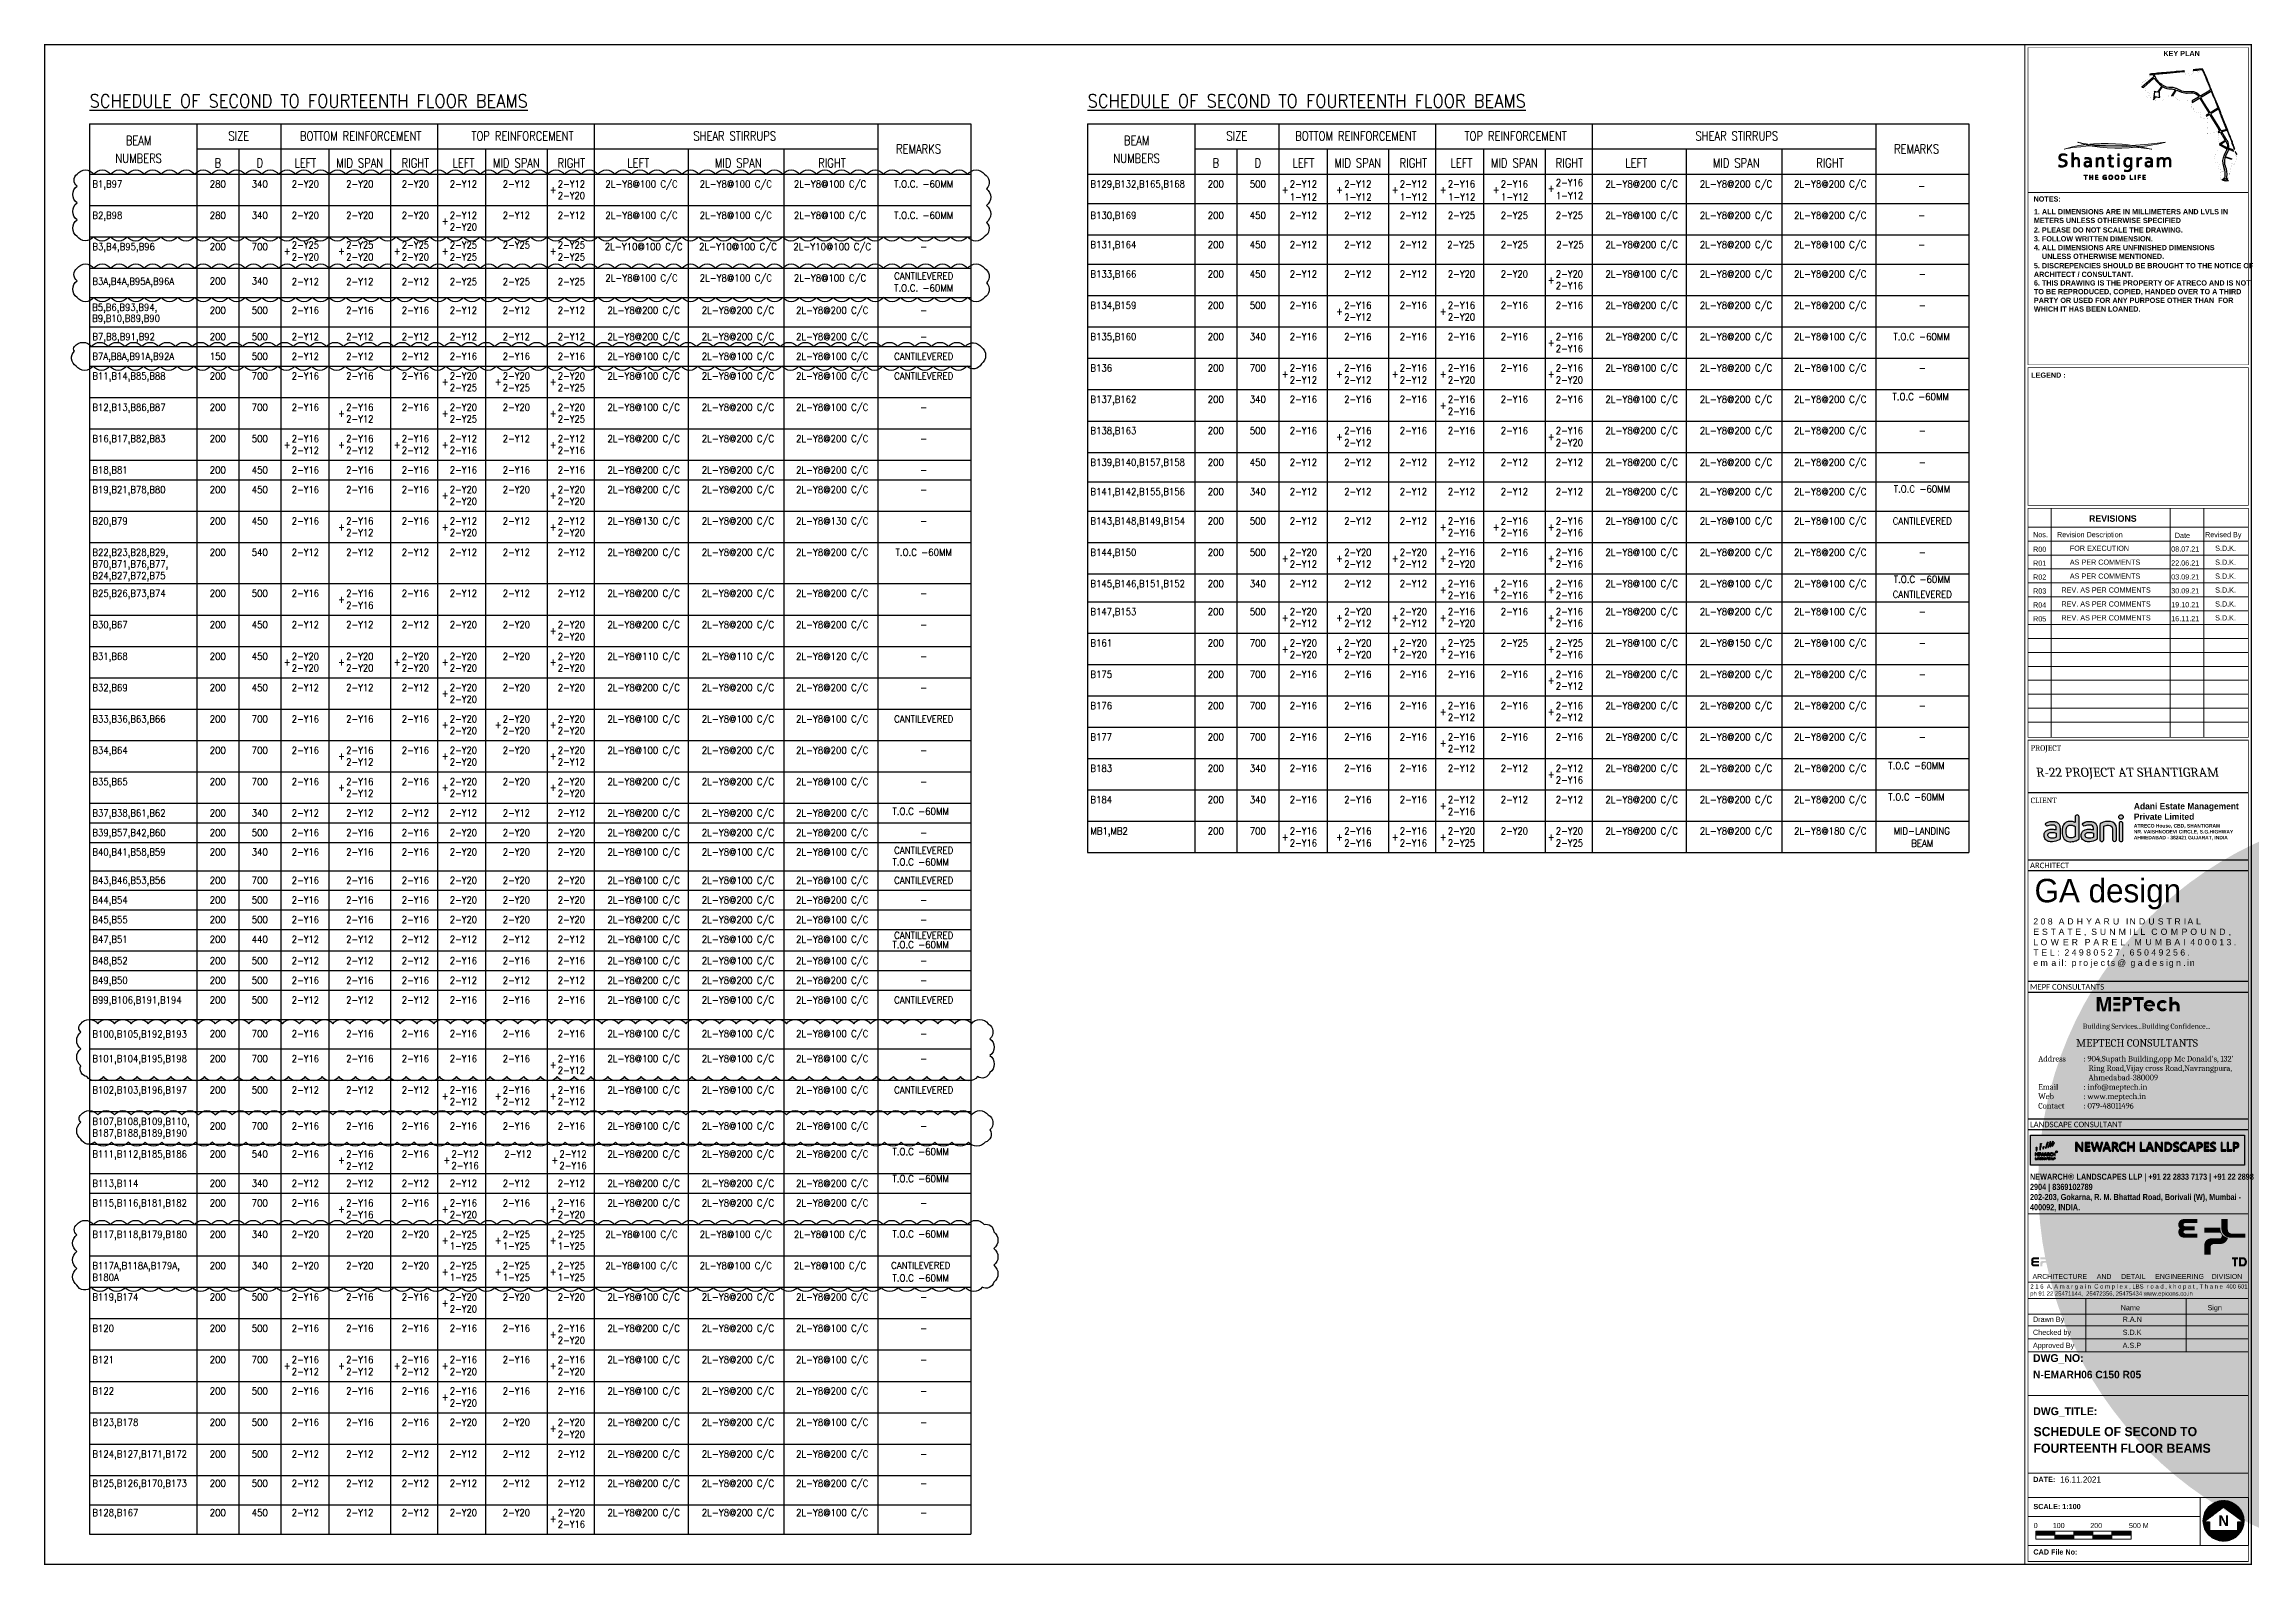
# Paper-space layout 'SCHEDULE OF SECOND TO FOURTEENTH FLOOR BEAMS' of a CAD drawing. Extents: x 2610 to 81439, y 289 to 54612.
# The model-space entities are those that its viewports show. They can reach past a viewport. Long polylines and large blocks are cut down to what shows.
import ezdxf
from ezdxf.enums import TextEntityAlignment as Align

# ---------------------------------------------------------------- set-up
doc = ezdxf.new("R2010")
doc.units = 0
doc.header["$LTSCALE"] = 0.5
doc.header["$MEASUREMENT"] = 0
for name, color, linetype in [('00 ECPL LOGO', 250, 'Continuous'), ('00 ELEV-2', 9, 'Continuous'), ('07 BEAM TEXT SCH.', 2, 'Continuous'), ('13 SUB TITLE', 3, 'Continuous'), ('15 TITLE (MAIN TEXT)', 6, 'Continuous'), ('22 TABLE FRAME', 5, 'Continuous'), ('adani logo', 7, 'Continuous'), ('BORDER', 7, 'Continuous'), ('GA-P-TEXT', 7, 'Continuous'), ('Layer 1', 7, 'Continuous'), ('MEPTECH-TB-TEXT', 7, 'Continuous'), ('MEPTech_Design', 7, 'Continuous'), ('TB OL', 7, 'Continuous'), ('TITLE', 6, 'Continuous')]:
    doc.layers.add(name, color=color, linetype=linetype)
doc.layers.add('TB IL', color=7, linetype='Continuous', lineweight=9)
doc.layers.add('tb text', color=7, linetype='Continuous', lineweight=13)
doc.styles.add('A2.2', font='')
doc.styles.add('adani bold', font='')
doc.styles.add('adani medium', font='')
doc.styles.add('adani regular', font='')
doc.styles.add('ARIAL', font='arial.ttf')
doc.styles.add('ARIL-TB TEXT', font='arial.ttf')
doc.styles.add('FUTUR EXT', font='')
doc.styles.add('GA', font='ARIALNB.TTF')
doc.styles.add('ROMANS', font='simplex.shx')
doc.styles.add('SEC. TEXT', font='arial.ttf', dxfattribs={"height": 180})
doc.styles.get("Standard").update_dxf_attribs({"font": 'ic-txt.shx'})
doc.styles.add('TNR3.5', font='times.ttf', dxfattribs={"height": 3.5})
doc.styles.get('A2.2').set_extended_font_data('Arial Black')
doc.styles.get('adani bold').set_extended_font_data('Adani Bold', bold=True)
doc.styles.get('adani medium').set_extended_font_data('Adani Medium', bold=True)
doc.styles.get('adani regular').set_extended_font_data('Adani Regular')
doc.styles.get('FUTUR EXT').set_extended_font_data('Futurist ExtraHeavy')

psp = doc.layouts.new('SCHEDULE OF SECOND TO FOURTEENTH FLOOR BEAMS')

# ---------------------------------------------------------------- texts
at = {"layer": '00 ELEV-2', "ltscale": 0.08, "char_height": 198.38, "attachment_point": 1}
for s, insert, width in [('\\fCambria|b0|i0|c0|p18;PROJECT', (73542, 29568), 1102.9), ('\\fCambria|b0|i0|c0|p18;CLIENT', (73542, 27697), 1102.9), ('{\\fCalibri|b0|i0|c0|p34;ARCHITECT}', (73518, 25375), 1420), ('{\\fCalibri|b0|i0|c0|p34;MEPF CONSULTANTS}', (73518, 21035), 3280.54), ('{\\fCalibri|b0|i0|c0|p34;LANDSCAPE CONSULTANT}', (73518, 16121), 4975.56)]:
    psp.add_mtext(s, dxfattribs=dict(at, insert=insert, width=width))
at = {"layer": '00 ELEV-2', "insert": (73519, 14263), "char_height": 217.545, "width": 7761.69, "attachment_point": 1, "style": 'GA'}
psp.add_mtext('{\\C0;NEWARCH\\fArial|b1|i0|c0|p34;® \\fArial Narrow|b1|i0|c0|p34;LANDSCAPES LLP | +91 22 2833 7173 | +91 22 2898 2904 | 8369102789\\P202-203, Gokarna, R. M. Bhattad Road, Borivali (W), Mumbai - 400092, INDIA.}', dxfattribs=at)
at = {"layer": 'GA-P-TEXT', "lineweight": 30, "insert": (73680, 24794), "char_height": 838.27, "width": 19322.61, "attachment_point": 1, "style": 'FUTUR EXT'}
psp.add_mtext('{\\C0;GA \\C30;design}', dxfattribs=at)
at = {"layer": 'GA-P-TEXT', "insert": (73636, 23386), "char_height": 221.902, "width": 7956.24, "attachment_point": 1}
psp.add_mtext('\\pxql;{\\fArial|b0|i0|c0|p34;\\T1.5;208 ADHYARU INDUSTRIAL ESTATE, SUNMILL COMPOUND, LOWER PAREL, MUMBAI 400013. \\PTEL: 24980527, 65049256.\\Pemail: projects@gadesign.in}', dxfattribs=at)
at = {"layer": 'tb text', "color": 7, "style": 'adani bold'}
for s, height, p in [('KEY PLAN', 186.4, (78281, 54186)), (' NOTES:', 186.4, (73574, 48987)), ('LEGEND :', 186.4, (73562, 42695)), ('REVISIONS', 233, (75627, 37549)), ('DATE: ', 186.4, (73633, 3249)), ('SCALE: 1:100 ', 186.44, (73639, 2280)), ('CAD File No:', 186.44, (73639, 657))]:
    psp.add_text(s, height=height, dxfattribs=at).set_placement(p)
at = {"layer": 'tb text'}
for s, height, style, p in [('Nos.', 186.4, 'adani regular', (73626, 36999)), ('Revision Description', 186.44, 'adani regular', (74480, 36999)), ('Date', 186.4, 'adani regular', (78688, 36971)), ('Revised By', 186.4, 'adani regular', (79767, 36999)), ('FOR EXECUTION', 186.33, 'adani regular', (74940, 36511)), ('08.07.21', 186.3, 'adani regular', (78559, 36483)), ('S.D.K.', 186.3, 'adani regular', (80129, 36511)), ('AS PER COMMENTS', 186.33, 'adani regular', (74940, 36014)), ('AS PER COMMENTS', 186.33, 'adani regular', (74940, 35516)), ('03.09.21', 186.3, 'adani regular', (78559, 35488)), ('22.06.21', 186.3, 'adani regular', (78559, 35985)), ('S.D.K.', 186.3, 'adani regular', (80129, 36014)), ('S.D.K.', 186.3, 'adani regular', (80129, 35516)), ('REV. AS PER COMMENTS', 186.33, 'adani regular', (74641, 34521)), ('REV. AS PER COMMENTS', 186.33, 'adani regular', (74641, 35019)), ('30.09.21', 186.3, 'adani regular', (78560, 34991)), ('S.D.K.', 186.3, 'adani regular', (80129, 34521)), ('S.D.K.', 186.3, 'adani regular', (80129, 35019)), ('REV. AS PER COMMENTS', 186.33, 'adani regular', (74641, 34025)), ('19.10.21', 186.3, 'adani regular', (78559, 34493)), ('16.11.21', 186.3, 'adani regular', (78559, 33997)), ('S.D.K.', 186.3, 'adani regular', (80129, 34025)), ('Name', 186.4, 'adani regular', (76757, 9384)), ('Sign', 186.4, 'adani regular', (79857, 9384)), ('Checked by', 186.4, 'adani regular', (73624, 8503)), ('Drawn By', 186.4, 'adani regular', (73624, 8969)), ('S.D.K', 186.4, 'adani regular', (76826, 8503)), ('R.A.N', 186.4, 'adani regular', (76826, 8969)), ('Approved By', 186.44, 'adani regular', (73624, 8037)), ('A.S.P', 186.4, 'adani regular', (76826, 8037)), ('N-EMARH06 C150 R05', 271.89, 'adani medium', (73629, 6951))]:
    psp.add_text(s, height=height, dxfattribs=dict(at, style=style)).set_placement(p)
for s, height, style, p in [('SCHEDULE OF SECOND TO', 326.26, 'adani medium', (73643, 4887)), ('FOURTEENTH FLOOR BEAMS', 326.26, 'adani medium', (73643, 4292)), ('16.11.2021', 217.5, 'adani regular', (74596, 3229))]:
    psp.add_text(s, height=height, rotation=360, dxfattribs=dict(at, style=style)).set_placement(p)
at = {"layer": 'tb text', "color": 7, "style": 'adani bold'}
psp.add_text('N', height=385, dxfattribs=at).set_placement((80431, 1866), align=Align.MIDDLE_CENTER)
at = {"layer": 'tb text', "color": 7, "attachment_point": 1}
for s, insert, char_height, width, style in [('\\fAdani ExtraLight|b1|i0|c0|p2;1. ALL DIMENSIONS ARE IN MILLIMETERS AND LVLS IN METERS UNLESS OTHERWISE SPECIFIED', (73657, 48719), 186.436, 7314.67, 'A2.2'), ('{\\fAdani ExtraLight|b1|i0|c0|p2;4. ALL DIMENSIONS ARE UNFINISHED DIMENSIONS  \\P    UNLESS OTHERWISE MENTIONED.}', (73657, 47437), 186.44, 7592.89, 'A2.2'), ('{\\fAdani ExtraLight|b1|i0|c0|p2;3. FOLLOW WRITTEN DIMENSION.}', (73657, 47752), 186.44, 7592.89, 'A2.2'), ('{\\fAdani ExtraLight|b1|i0|c0|p2;2. PLEASE DO NOT SCALE THE DRAWING.}', (73657, 48067), 186.44, 7592.89, 'A2.2'), ('\\fAdani ExtraLight|b1|i0|c0|p2;5. DISCREPENCIES SHOULD BE BROUGHT TO THE NOTICE OF ARCHITECT / CONSULTANT.', (73657, 46792), 186.436, 7592.89, 'adani regular'), ('\\fAdani ExtraLight|b1|i0|c0|p2;6. THIS DRAWING IS THE PROPERTY OF ATRECO AND IS NOT TO BE REPRODUCED, COPIED, HANDED OVER TO A THIRD PARTY OR USED FOR ANY PURPOSE OTHER THAN  FOR WHICH IT HAS BEEN LOANED.', (73657, 46175), 186.436, 7592.89, 'adani regular'), ('{\\fArial|b0|i0|c0|p34;0}', (73651, 1785), 181.78, 3880.32, 'adani regular'), ('{\\fArial|b0|i0|c0|p34;100}', (74331, 1785), 181.78, 3880.32, 'adani regular'), ('{\\fArial|b0|i0|c0|p34;200}', (75670, 1785), 181.78, 3880.32, 'adani regular'), ('{\\fArial|b0|i0|c0|p34;500 M}', (77051, 1785), 181.78, 3880.32, 'adani regular')]:
    psp.add_mtext(s, dxfattribs=dict(at, insert=insert, char_height=char_height, width=width, style=style))
at = {"layer": 'tb text', "insert": (77226, 27504), "char_height": 242.52, "width": 4428.55, "attachment_point": 1, "style": 'TNR3.5'}
psp.add_mtext('{\\fAdani Bold|b0|i0|c0|p2;\\H0.92843x;Adani Estate Management Private Limited\\P\\fAdani Regular|b1|i0|c0|p2;\\H0.5625x;ATRECO House, CBD, SHANTIGRAM\\PNR. VAISHNODEVI CIRCLE, S.G.HIGHWAY\\PAHMEDABAD - 382421 GUJARAT, INDIA}', dxfattribs=at)
at = {"layer": 'tb text', "style": 'adani regular'}
for tag, p in [('R00', (73627, 36476)), ('R01', (73627, 35979)), ('R02', (73627, 35481)), ('R03', (73628, 34984)), ('R04', (73627, 34486)), ('R05', (73627, 33990))]:
    psp.add_attdef(tag, p, '', height=186, dxfattribs=at)
at = {"layer": 'tb text', "color": 7, "style": 'adani bold'}
for tag, p, s, height in [('DWG_NO:', (73624, 7536), 'XXX-XXXX-XXX-XXX', 279.65), ('DWG_TITLE:', (73633, 5639), '', 280)]:
    psp.add_attdef(tag, p, s, height=height, dxfattribs=at)
at = {"layer": 'TITLE', "color": 1, "insert": (73644, 28767), "char_height": 326.53, "width": 8592.29, "attachment_point": 1}
psp.add_mtext('\\fCambria|b0|i0|c0|p18;\\Q354;\\C22; R-22 PROJECT AT SHANTIGRAM', dxfattribs=at)

msp = doc.modelspace()

# ---------------------------------------------------------------- texts
at = {"layer": '07 BEAM TEXT SCH.', "color": 2, "linetype": 'Continuous', "style": 'ROMANS', "width": 0.89}
for s, p in [('B1,B97', (1264517, 119362)), ('B2,B98', (1264517, 118242)), ('B3,B4,B95,B96', (1264517, 117122)), ('B3A,B4A,B95A,B96A', (1264517, 115880)), ('B5,B6,B93,B94,', (1264507, 114952)), ('B9,B10,B89,B90', (1264507, 114565)), ('B7,B8,B91,B92', (1264517, 113902)), ('B7A,B8A,B91A,B92A', (1264517, 113202)), ('B11,B14,B85,B88', (1264517, 112502)), ('B12,B13,B86,B87', (1264517, 111382)), ('B16,B17,B82,B83', (1264517, 110262)), ('B18,B81', (1264517, 109142)), ('B19,B21,B78,B80', (1264517, 108442)), ('B20,B79', (1264517, 107322)), ('B22,B23,B28,B29,', (1264517, 106202)), ('B70,B71,B76,B77,', (1264517, 105782)), ('B24,B27,B72,B75', (1264517, 105362)), ('B25,B26,B73,B74', (1264517, 104732)), ('B30,B67', (1264517, 103612)), ('B32,B69', (1264517, 101372)), ('MB1,MB2', (1300153, 96243)), ('B44,B54', (1264517, 93779)), ('B45,B55', (1264517, 93079)), ('B47,B51', (1264517, 92379)), ('B48,B52', (1264517, 91614)), ('B49,B50', (1264517, 90914))]:
    msp.add_text(s, height=250, dxfattribs=at).set_placement(p, align=Align.MIDDLE_LEFT)
at = {"layer": '07 BEAM TEXT SCH.', "color": 2, "linetype": 'Continuous', "style": 'ROMANS'}
for s, width, p in [('280', 0.9, (1268994, 119362)), ('340', 0.9, (1270494, 119362)), ('2-Y20', 0.87, (1272121, 119362)), ('2-Y20', 0.87, (1274064, 119362)), ('2-Y20', 0.87, (1276050, 119362)), ('2-Y12', 0.87, (1277765, 119362)), ('2-Y12', 0.87, (1279655, 119362)), ('+', 0.87, (1280970, 119152)), ('2-Y12', 0.87, (1281620, 119362)), ('2-Y20', 0.87, (1281620, 118942)), ('2L-Y8@100 C/C', 0.9, (1284123, 119362)), ('2L-Y8@100 C/C', 0.9, (1287491, 119362)), ('2L-Y8@100 C/C', 0.9, (1290855, 119362)), ('T.O.C. -60MM', 0.9, (1294199, 119362)), ('200', 0.9, (1304630, 119362)), ('500', 0.9, (1306130, 119362)), ('+', 0.87, (1307102, 119152)), ('2-Y12', 0.87, (1307757, 119362)), ('+', 0.87, (1309045, 119152)), ('2-Y12', 0.87, (1309700, 119362)), ('+', 0.87, (1311030, 119152)), ('2-Y12', 0.87, (1311685, 119362)), ('+', 0.87, (1312751, 119152)), ('2-Y16', 0.87, (1313401, 119362)), ('+', 0.87, (1314641, 119152)), ('2-Y16', 0.87, (1315291, 119362)), ('+', 0.87, (1316601, 119199)), ('2-Y16', 0.87, (1317256, 119409)), ('1-Y12', 0.87, (1317261, 118942)), (' 2L-Y8@200 C/C', 0.9, (1319758, 119362)), (' 2L-Y8@200 C/C', 0.9, (1323127, 119362)), (' 2L-Y8@200 C/C', 0.9, (1326491, 119362)), ('-', 0.9, (1329834, 119292)), ('280', 0.9, (1268994, 118242)), ('340', 0.9, (1270494, 118242)), ('2-Y20', 0.87, (1272121, 118242)), ('2-Y20', 0.87, (1274064, 118242)), ('2-Y20', 0.87, (1276050, 118242)), ('2-Y12', 0.87, (1277765, 118242)), ('2-Y12', 0.87, (1279655, 118242)), ('2-Y12', 0.87, (1281620, 118242)), ('2L-Y8@100 C/C', 0.9, (1284123, 118242)), ('2L-Y8@100 C/C', 0.9, (1287491, 118242)), ('2L-Y8@100 C/C', 0.9, (1290855, 118242)), ('T.O.C. -60MM', 0.9, (1294199, 118242)), ('200', 0.9, (1304630, 118242)), ('450', 0.9, (1306130, 118242)), ('2-Y12', 0.87, (1307757, 118242)), ('1-Y12', 0.87, (1307757, 118895)), ('2-Y12', 0.87, (1309700, 118242)), ('1-Y12', 0.87, (1309705, 118895)), ('2-Y12', 0.87, (1311685, 118242)), ('1-Y12', 0.87, (1311691, 118895)), ('2-Y25', 0.87, (1313401, 118242)), ('1-Y12', 0.87, (1313411, 118895)), ('2-Y25', 0.87, (1315291, 118242)), ('1-Y12', 0.87, (1315301, 118895)), ('2-Y25', 0.87, (1317256, 118242)), (' 2L-Y8@100 C/C', 0.9, (1319758, 118242)), (' 2L-Y8@200 C/C', 0.9, (1323127, 118242)), (' 2L-Y8@200 C/C', 0.9, (1326491, 118242)), ('+', 0.87, (1277115, 118032)), ('2-Y20', 0.87, (1277765, 117822)), ('-', 0.9, (1329834, 118242)), ('200', 0.9, (1268994, 117122)), ('700', 0.9, (1270494, 117122)), ('+', 0.87, (1271471, 116965)), ('2-Y25', 0.87, (1272121, 117175)), ('2-Y20', 0.87, (1272121, 116755)), ('+', 0.87, (1273414, 116965)), ('2-Y25', 0.87, (1274064, 117175)), ('2-Y20', 0.87, (1274064, 116755)), ('+', 0.87, (1275400, 116965)), ('2-Y25', 0.87, (1276050, 117175)), ('2-Y20', 0.87, (1276050, 116755)), ('+', 0.87, (1277115, 116965)), ('2-Y25', 0.87, (1277765, 117175)), ('2-Y25', 0.87, (1277765, 116755)), ('2-Y25', 0.87, (1279655, 117175)), ('+', 0.87, (1280970, 116965)), ('2-Y25', 0.87, (1281620, 117175)), ('2-Y25', 0.87, (1281620, 116755)), (' 2L-Y10@100 C/C', 0.9, (1284123, 117122)), (' 2L-Y10@100 C/C', 0.9, (1287491, 117122)), (' 2L-Y10@100 C/C', 0.9, (1290855, 117122)), ('-', 0.9, (1294199, 117122)), ('200', 0.9, (1304630, 117192)), ('450', 0.9, (1306130, 117192)), ('2-Y12', 0.87, (1307757, 117192)), ('2-Y12', 0.87, (1309700, 117192)), ('2-Y12', 0.87, (1311685, 117192)), ('2-Y25', 0.87, (1313380, 117192)), ('2-Y25', 0.87, (1315291, 117192)), ('2-Y25', 0.87, (1317277, 117192)), (' 2L-Y8@200 C/C', 0.9, (1319758, 117192)), (' 2L-Y8@200 C/C', 0.9, (1323127, 117192)), (' 2L-Y8@100 C/C', 0.9, (1326491, 117192)), ('-', 0.9, (1329834, 117192)), ('200', 0.9, (1268994, 115898)), ('340', 0.9, (1270494, 115898)), ('2-Y12', 0.87, (1272121, 115865)), ('2-Y12', 0.87, (1274064, 115865)), ('2-Y12', 0.87, (1276050, 115865)), ('2-Y25', 0.87, (1277765, 115865)), ('2-Y25', 0.87, (1279655, 115865)), ('2-Y25', 0.87, (1281620, 115865)), ('2L-Y8@100 C/C', 0.9, (1284123, 116002)), ('2L-Y8@100 C/C', 0.9, (1287491, 116002)), ('2L-Y8@100 C/C', 0.9, (1290855, 116002)), ('CANTILEVERED', 0.9, (1294199, 116068)), ('200', 0.9, (1304630, 116142)), ('450', 0.9, (1306130, 116142)), ('2-Y12', 0.87, (1307757, 116142)), ('2-Y12', 0.87, (1309700, 116142)), ('2-Y12', 0.87, (1311685, 116142)), ('2-Y20', 0.87, (1313401, 116142)), ('2-Y20', 0.87, (1315291, 116142)), ('+', 0.87, (1316606, 115932)), ('2-Y20', 0.87, (1317256, 116142)), (' 2L-Y8@100 C/C', 0.9, (1319758, 116142)), (' 2L-Y8@200 C/C', 0.9, (1323127, 116142)), (' 2L-Y8@200 C/C', 0.9, (1326491, 116142)), ('-', 0.9, (1329855, 116142)), ('T.O.C. -60MM', 0.9, (1294199, 115647)), ('200', 0.9, (1304630, 115022)), ('500', 0.9, (1306130, 115022)), ('2-Y16', 0.87, (1307757, 115022)), ('2-Y16', 0.87, (1309700, 115022)), ('2-Y16', 0.87, (1311685, 115022)), ('2-Y16', 0.87, (1313401, 115022)), ('2-Y16', 0.87, (1315291, 115022)), ('2-Y16', 0.87, (1317256, 115722)), ('2-Y16', 0.87, (1317256, 115022)), (' 2L-Y8@200 C/C', 0.9, (1319758, 115022)), (' 2L-Y8@200 C/C', 0.9, (1323127, 115022)), (' 2L-Y8@200 C/C', 0.9, (1326491, 115022)), ('200', 0.9, (1268994, 114851)), ('500', 0.9, (1270494, 114851)), ('2-Y16', 0.87, (1272121, 114851)), ('2-Y16', 0.87, (1274064, 114851)), ('2-Y16', 0.87, (1276050, 114851)), ('2-Y12', 0.87, (1277765, 114851)), ('2-Y12', 0.87, (1279655, 114851)), ('2-Y12', 0.87, (1281620, 114851)), (' 2L-Y8@200 C/C', 0.9, (1284123, 114851)), (' 2L-Y8@200 C/C', 0.9, (1287491, 114851)), (' 2L-Y8@200 C/C', 0.9, (1290855, 114851)), ('-', 0.9, (1294199, 114851)), ('+', 0.87, (1309050, 114812)), ('2-Y12', 0.87, (1309700, 114602)), ('+', 0.87, (1312751, 114812)), ('2-Y20', 0.87, (1313401, 114602)), ('-', 0.9, (1329855, 115022)), ('200', 0.9, (1268994, 113902)), ('500', 0.9, (1270494, 113902)), ('2-Y12', 0.87, (1272121, 113902)), ('2-Y12', 0.87, (1274064, 113902)), ('2-Y12', 0.87, (1276050, 113902)), ('2-Y12', 0.87, (1277765, 113902)), ('2-Y12', 0.87, (1279655, 113902)), ('2-Y12', 0.87, (1281620, 113902)), (' 2L-Y8@200 C/C', 0.9, (1284123, 113902)), (' 2L-Y8@200 C/C', 0.9, (1287491, 113902)), (' 2L-Y8@200 C/C', 0.9, (1290855, 113902)), ('-', 0.9, (1294199, 113902)), ('200', 0.9, (1304630, 113902)), ('340', 0.9, (1306130, 113902)), ('2-Y16', 0.87, (1307757, 113902)), ('2-Y16', 0.87, (1309700, 113902)), ('2-Y16', 0.87, (1311685, 113902)), ('2-Y16', 0.87, (1313401, 113902)), ('2-Y16', 0.87, (1315291, 113902)), ('+', 0.87, (1316606, 113692)), ('2-Y16', 0.87, (1317256, 113902)), ('2-Y16', 0.87, (1317256, 113482)), (' 2L-Y8@200 C/C', 0.9, (1319758, 113902)), (' 2L-Y8@200 C/C', 0.9, (1323127, 113902)), (' 2L-Y8@100 C/C', 0.9, (1326491, 113902)), ('T.O.C -60MM', 0.9, (1329831, 113902)), ('150', 0.9, (1268994, 113202)), ('500', 0.9, (1270494, 113202)), ('2-Y12', 0.87, (1272121, 113202)), ('2-Y12', 0.87, (1274064, 113202)), ('2-Y12', 0.87, (1276050, 113202)), ('2-Y16', 0.87, (1277765, 113202)), ('2-Y16', 0.87, (1279655, 113202)), ('2-Y16', 0.87, (1281620, 113202)), (' 2L-Y8@100 C/C', 0.9, (1284123, 113202)), (' 2L-Y8@100 C/C', 0.9, (1287491, 113202)), (' 2L-Y8@100 C/C', 0.9, (1290855, 113202)), ('CANTILEVERED', 0.9, (1294199, 113202)), ('200', 0.9, (1304630, 112782)), ('700', 0.9, (1306130, 112782)), ('2-Y16', 0.87, (1307757, 112782)), ('2-Y16', 0.87, (1309700, 112782)), ('2-Y16', 0.87, (1311685, 112782)), ('2-Y16', 0.87, (1313401, 112782)), ('2-Y16', 0.87, (1315291, 112782)), ('2-Y16', 0.87, (1317256, 112782)), (' 2L-Y8@100 C/C', 0.9, (1319758, 112782)), (' 2L-Y8@200 C/C', 0.9, (1323127, 112782)), (' 2L-Y8@100 C/C', 0.9, (1326491, 112782)), ('-', 0.9, (1329855, 112782)), ('200', 0.9, (1268994, 112502)), ('700', 0.9, (1270494, 112502)), ('2-Y16', 0.87, (1272121, 112502)), ('2-Y16', 0.87, (1274064, 112502)), ('2-Y16', 0.87, (1276050, 112502)), ('+', 0.87, (1277115, 112292)), ('2-Y20', 0.87, (1277765, 112502)), ('2-Y25', 0.87, (1277765, 112082)), ('+', 0.87, (1279005, 112292)), ('2-Y20', 0.87, (1279655, 112502)), ('2-Y25', 0.87, (1279655, 112082)), ('+', 0.87, (1280970, 112292)), ('2-Y20', 0.87, (1281620, 112502)), ('2-Y25', 0.87, (1281620, 112082)), (' 2L-Y8@100 C/C', 0.9, (1284123, 112502)), (' 2L-Y8@100 C/C', 0.9, (1287491, 112502)), (' 2L-Y8@100 C/C', 0.9, (1290855, 112502)), ('CANTILEVERED', 0.9, (1294199, 112502)), ('+', 0.87, (1307107, 112572)), ('2-Y12', 0.87, (1307757, 112362)), ('+', 0.87, (1309050, 112572)), ('2-Y12', 0.87, (1309700, 112362)), ('+', 0.87, (1311035, 112572)), ('2-Y12', 0.87, (1311685, 112362)), ('+', 0.87, (1312751, 112572)), ('2-Y20', 0.87, (1313401, 112362)), ('+', 0.87, (1316606, 112572)), ('2-Y20', 0.87, (1317256, 112362)), ('200', 0.9, (1268994, 111382)), ('700', 0.9, (1270494, 111382)), ('2-Y16', 0.87, (1272121, 111382)), ('+', 0.87, (1273414, 111172)), ('2-Y16', 0.87, (1274064, 111382)), ('2-Y16', 0.87, (1276050, 111382)), ('+', 0.87, (1277115, 111172)), ('2-Y20', 0.87, (1277765, 111382)), ('2-Y20', 0.87, (1279655, 111382)), ('+', 0.87, (1280970, 111172)), ('2-Y20', 0.87, (1281620, 111382)), (' 2L-Y8@100 C/C', 0.9, (1284123, 111382)), (' 2L-Y8@200 C/C', 0.9, (1287491, 111382)), (' 2L-Y8@100 C/C', 0.9, (1290855, 111382)), ('-', 0.9, (1294199, 111382)), ('200', 0.9, (1304630, 111662)), ('340', 0.9, (1306130, 111662)), ('2-Y16', 0.87, (1307757, 111662)), ('2-Y16', 0.87, (1309700, 111662)), ('2-Y16', 0.87, (1311685, 111662)), ('+', 0.87, (1312751, 111452)), ('2-Y16', 0.87, (1313401, 111662)), ('2-Y16', 0.87, (1313401, 111242)), ('2-Y16', 0.87, (1315291, 111662)), ('2-Y16', 0.87, (1317256, 111662)), (' 2L-Y8@100 C/C', 0.9, (1319758, 111662)), (' 2L-Y8@200 C/C', 0.9, (1323127, 111662)), (' 2L-Y8@200 C/C', 0.9, (1326491, 111662)), ('T.O.C -60MM', 0.9, (1329799, 111759)), ('200', 0.9, (1268994, 110262)), ('500', 0.9, (1270494, 110262)), ('2-Y16', 0.87, (1272121, 110262)), ('2-Y12', 0.87, (1274064, 110962)), ('2-Y16', 0.87, (1274064, 110262)), ('2-Y16', 0.87, (1276050, 110262)), ('2-Y25', 0.87, (1277765, 110962)), ('2-Y12', 0.87, (1277765, 110262)), ('2-Y12', 0.87, (1279655, 110262)), ('2-Y25', 0.87, (1281620, 110962)), ('2-Y12', 0.87, (1281620, 110262)), (' 2L-Y8@200 C/C', 0.9, (1284123, 110262)), (' 2L-Y8@200 C/C', 0.9, (1287491, 110262)), (' 2L-Y8@200 C/C', 0.9, (1290855, 110262)), ('200', 0.9, (1304630, 110542)), ('500', 0.9, (1306130, 110542)), ('2-Y16', 0.87, (1307757, 110542)), ('+', 0.87, (1309050, 110332)), ('2-Y16', 0.87, (1309700, 110542)), ('2-Y16', 0.87, (1311685, 110542)), ('2-Y16', 0.87, (1313401, 110542)), ('2-Y16', 0.87, (1315291, 110542)), ('+', 0.87, (1316606, 110332)), ('2-Y16', 0.87, (1317256, 110542)), (' 2L-Y8@200 C/C', 0.9, (1319758, 110542)), (' 2L-Y8@200 C/C', 0.9, (1323127, 110542)), (' 2L-Y8@200 C/C', 0.9, (1326491, 110542)), ('-', 0.9, (1329855, 110542)), ('+', 0.87, (1271471, 110052)), ('2-Y12', 0.87, (1272121, 109842)), ('+', 0.87, (1273414, 110052)), ('2-Y12', 0.87, (1274064, 109842)), ('+', 0.87, (1275400, 110052)), ('2-Y12', 0.87, (1276050, 109842)), ('+', 0.87, (1277115, 110052)), ('2-Y16', 0.87, (1277765, 109842)), ('+', 0.87, (1280970, 110052)), ('2-Y16', 0.87, (1281620, 109842)), ('-', 0.9, (1294199, 110262)), ('2-Y12', 0.87, (1309700, 110122)), ('2-Y20', 0.87, (1317256, 110122)), (' 2L-Y8@200 C/C', 0.9, (1319758, 109422)), (' 2L-Y8@200 C/C', 0.9, (1323127, 109422)), (' 2L-Y8@200 C/C', 0.9, (1326491, 109422)), ('200', 0.9, (1268994, 109142)), ('450', 0.9, (1270494, 109142)), ('2-Y16', 0.87, (1272121, 109142)), ('2-Y16', 0.87, (1274064, 109142)), ('2-Y16', 0.87, (1276050, 109142)), ('2-Y16', 0.87, (1277765, 109142)), ('2-Y16', 0.87, (1279655, 109142)), ('2-Y16', 0.87, (1281620, 109142)), (' 2L-Y8@200 C/C', 0.9, (1284123, 109142)), (' 2L-Y8@200 C/C', 0.9, (1287491, 109142)), (' 2L-Y8@200 C/C', 0.9, (1290855, 109142)), ('-', 0.9, (1294199, 109142)), ('200', 0.9, (1304630, 109422)), ('450', 0.9, (1306130, 109422)), ('2-Y12', 0.87, (1307757, 109422)), ('2-Y12', 0.87, (1309700, 109422)), ('2-Y12', 0.87, (1311685, 109422)), ('2-Y12', 0.87, (1313401, 109422)), ('2-Y12', 0.87, (1315291, 109422)), ('2-Y12', 0.87, (1317256, 109422)), ('-', 0.9, (1329855, 109422)), ('200', 0.9, (1268994, 108442)), ('450', 0.9, (1270494, 108442)), ('2-Y16', 0.87, (1272121, 108442)), ('2-Y16', 0.87, (1274064, 108442)), ('2-Y16', 0.87, (1276050, 108442)), ('+', 0.87, (1277115, 108232)), ('2-Y20', 0.87, (1277765, 108442)), ('2-Y20', 0.87, (1277765, 108022)), ('2-Y20', 0.87, (1279655, 108442)), ('+', 0.87, (1280970, 108232)), ('2-Y20', 0.87, (1281620, 108442)), ('2-Y20', 0.87, (1281620, 108022)), (' 2L-Y8@200 C/C', 0.9, (1284123, 108442)), (' 2L-Y8@200 C/C', 0.9, (1287491, 108442)), (' 2L-Y8@200 C/C', 0.9, (1290855, 108442)), ('-', 0.9, (1294199, 108442)), ('200', 0.9, (1304630, 108372)), ('340', 0.9, (1306130, 108372)), ('2-Y12', 0.87, (1307757, 108372)), ('2-Y12', 0.87, (1309700, 108372)), ('2-Y12', 0.87, (1311685, 108372)), ('2-Y12', 0.87, (1313401, 108372)), ('2-Y12', 0.87, (1315291, 108372)), ('2-Y12', 0.87, (1317256, 108372)), (' 2L-Y8@200 C/C', 0.9, (1319758, 108372)), (' 2L-Y8@200 C/C', 0.9, (1323127, 108372)), (' 2L-Y8@200 C/C', 0.9, (1326491, 108372)), ('T.O.C -60MM', 0.9, (1329843, 108469)), ('200', 0.9, (1268994, 107322)), ('450', 0.9, (1270494, 107322)), ('2-Y16', 0.87, (1272121, 107322)), ('2-Y16', 0.87, (1274064, 107322)), ('2-Y16', 0.87, (1276050, 107322)), ('2-Y12', 0.87, (1277765, 107322)), ('2-Y12', 0.87, (1279655, 107322)), ('2-Y12', 0.87, (1281620, 107322)), (' 2L-Y8@130 C/C', 0.9, (1284123, 107322)), (' 2L-Y8@200 C/C', 0.9, (1287491, 107322)), (' 2L-Y8@130 C/C', 0.9, (1290855, 107322)), ('-', 0.9, (1294199, 107322)), ('200', 0.9, (1304630, 107322)), ('500', 0.9, (1306130, 107322)), ('2-Y12', 0.87, (1307757, 107322)), ('2-Y12', 0.87, (1309700, 107322)), ('2-Y12', 0.87, (1311685, 107322)), ('2-Y16', 0.87, (1313401, 107322)), ('2-Y16', 0.87, (1315291, 107322)), ('2-Y16', 0.87, (1317256, 107322)), (' 2L-Y8@100 C/C', 0.9, (1319758, 107322)), (' 2L-Y8@100 C/C', 0.9, (1323127, 107322)), (' 2L-Y8@100 C/C', 0.9, (1326491, 107322)), ('CANTILEVERED', 0.9, (1329855, 107322)), ('+', 0.87, (1273414, 107112)), ('2-Y12', 0.87, (1274064, 106902)), ('+', 0.87, (1277115, 107112)), ('2-Y20', 0.87, (1277765, 106902)), ('+', 0.87, (1280970, 107112)), ('2-Y20', 0.87, (1281620, 106902)), ('+', 0.87, (1312751, 107112)), ('2-Y16', 0.87, (1313401, 106902)), ('+', 0.87, (1314641, 107112)), ('2-Y16', 0.87, (1315291, 106902)), ('+', 0.87, (1316606, 107112)), ('2-Y16', 0.87, (1317256, 106902)), ('200', 0.9, (1268994, 106202)), ('540', 0.9, (1270494, 106202)), ('2-Y12', 0.87, (1272121, 106202)), ('2-Y12', 0.87, (1274064, 106202)), ('2-Y12', 0.87, (1276050, 106202)), ('2-Y12', 0.87, (1277765, 106202)), ('2-Y12', 0.87, (1279655, 106202)), ('2-Y12', 0.87, (1281620, 106202)), (' 2L-Y8@200 C/C', 0.9, (1284123, 106202)), (' 2L-Y8@200 C/C', 0.9, (1287491, 106202)), (' 2L-Y8@200 C/C', 0.9, (1290855, 106202)), ('T.O.C -60MM', 0.9, (1294202, 106202)), ('200', 0.9, (1304630, 106202)), ('500', 0.9, (1306130, 106202)), ('+', 0.87, (1307107, 105992)), ('2-Y20', 0.87, (1307757, 106202)), ('2-Y12', 0.87, (1307757, 105782)), ('+', 0.87, (1309050, 105992)), ('2-Y20', 0.87, (1309700, 106202)), ('2-Y12', 0.87, (1309700, 105782)), ('+', 0.87, (1311035, 105992)), ('2-Y20', 0.87, (1311685, 106202)), ('2-Y12', 0.87, (1311685, 105782)), ('+', 0.87, (1312751, 105992)), ('2-Y16', 0.87, (1313401, 106202)), ('2-Y20', 0.87, (1313401, 105782)), ('2-Y16', 0.87, (1315291, 106202)), ('+', 0.87, (1316606, 105992)), ('2-Y16', 0.87, (1317256, 106202)), ('2-Y16', 0.87, (1317256, 105782)), (' 2L-Y8@100 C/C', 0.9, (1319758, 106202)), (' 2L-Y8@200 C/C', 0.9, (1323127, 106202)), (' 2L-Y8@200 C/C', 0.9, (1326491, 106202)), ('-', 0.9, (1329855, 106202)), ('200', 0.9, (1268994, 104732)), ('500', 0.9, (1270494, 104732)), ('2-Y16', 0.87, (1272121, 104732)), ('2-Y16', 0.87, (1274064, 104732)), ('2-Y16', 0.87, (1276050, 104732)), ('2-Y12', 0.87, (1277765, 104732)), ('2-Y12', 0.87, (1279655, 104732)), ('2-Y12', 0.87, (1281620, 104732)), (' 2L-Y8@200 C/C', 0.9, (1284123, 104732)), (' 2L-Y8@200 C/C', 0.9, (1287491, 104732)), (' 2L-Y8@200 C/C', 0.9, (1290855, 104732)), ('200', 0.9, (1304630, 105082)), ('340', 0.9, (1306130, 105082)), ('2-Y12', 0.87, (1307757, 105082)), ('2-Y12', 0.87, (1309700, 105082)), ('2-Y12', 0.87, (1311685, 105082)), ('+', 0.87, (1312751, 104872)), ('2-Y16', 0.87, (1313401, 105082)), ('+', 0.87, (1314641, 104872)), ('2-Y16', 0.87, (1315291, 105082)), ('+', 0.87, (1316606, 104872)), ('2-Y16', 0.87, (1317256, 105082)), (' 2L-Y8@100 C/C', 0.9, (1319758, 105082)), (' 2L-Y8@100 C/C', 0.9, (1323127, 105082)), (' 2L-Y8@100 C/C', 0.9, (1326491, 105082)), ('T.O.C -60MM', 0.9, (1329846, 105235)), ('+', 0.87, (1273414, 104522)), ('2-Y16', 0.87, (1274064, 104312)), ('-', 0.9, (1294199, 104732)), ('200', 0.9, (1304630, 104083)), ('500', 0.9, (1306130, 104083)), ('2-Y20', 0.87, (1307757, 104083)), ('2-Y20', 0.87, (1309700, 104083)), ('2-Y20', 0.87, (1311685, 104083)), ('2-Y16', 0.87, (1313401, 104662)), ('2-Y16', 0.87, (1313401, 104083)), ('2-Y16', 0.87, (1315291, 104662)), ('2-Y16', 0.87, (1315291, 104083)), ('2-Y16', 0.87, (1317256, 104662)), ('2-Y16', 0.87, (1317256, 104083)), (' 2L-Y8@200 C/C', 0.9, (1319758, 104083)), (' 2L-Y8@200 C/C', 0.9, (1323127, 104083)), (' 2L-Y8@100 C/C', 0.9, (1326491, 104083)), ('CANTILEVERED', 0.9, (1329855, 104706)), ('-', 0.9, (1329855, 104083)), ('200', 0.9, (1268994, 103612)), ('450', 0.9, (1270494, 103612)), ('2-Y12', 0.87, (1272121, 103612)), ('2-Y12', 0.87, (1274064, 103612)), ('2-Y12', 0.87, (1276050, 103612)), ('2-Y20', 0.87, (1277765, 103612)), ('2-Y20', 0.87, (1279655, 103612)), ('+', 0.87, (1280970, 103402)), ('2-Y20', 0.87, (1281620, 103612)), ('2-Y20', 0.87, (1281620, 103192)), (' 2L-Y8@200 C/C', 0.9, (1284123, 103612)), (' 2L-Y8@200 C/C', 0.9, (1287491, 103612)), (' 2L-Y8@200 C/C', 0.9, (1290855, 103612)), ('-', 0.9, (1294199, 103612)), ('+', 0.87, (1307107, 103873)), ('2-Y12', 0.87, (1307757, 103663)), ('+', 0.87, (1309050, 103873)), ('2-Y12', 0.87, (1309700, 103663)), ('+', 0.87, (1311035, 103873)), ('2-Y12', 0.87, (1311685, 103663)), ('+', 0.87, (1312751, 103873)), ('2-Y20', 0.87, (1313401, 103663)), ('+', 0.87, (1316606, 103873)), ('2-Y16', 0.87, (1317256, 103663)), ('200', 0.9, (1268994, 102492)), ('450', 0.9, (1270494, 102492)), ('2-Y20', 0.87, (1272121, 102492)), ('2-Y20', 0.87, (1274064, 102492)), ('2-Y20', 0.87, (1276050, 102492)), ('2-Y20', 0.87, (1277765, 102492)), ('2-Y20', 0.87, (1279655, 102492)), ('2-Y20', 0.87, (1281620, 102492)), (' 2L-Y8@110 C/C', 0.9, (1284123, 102492)), (' 2L-Y8@110 C/C', 0.9, (1287491, 102492)), (' 2L-Y8@120 C/C', 0.9, (1290855, 102492)), ('200', 0.9, (1304630, 102963)), ('700', 0.9, (1306130, 102963)), ('+', 0.87, (1307107, 102753)), ('2-Y20', 0.87, (1307757, 102963)), ('2-Y20', 0.87, (1307757, 102543)), ('+', 0.87, (1309050, 102753)), ('2-Y20', 0.87, (1309700, 102963)), ('2-Y20', 0.87, (1309700, 102543)), ('+', 0.87, (1311035, 102753)), ('2-Y20', 0.87, (1311685, 102963)), ('2-Y20', 0.87, (1311685, 102543)), ('+', 0.87, (1312751, 102753)), ('2-Y25', 0.87, (1313401, 102963)), ('2-Y16', 0.87, (1313401, 102543)), ('2-Y25', 0.87, (1315291, 102963)), ('+', 0.87, (1316606, 102753)), ('2-Y25', 0.87, (1317256, 102963)), ('2-Y16', 0.87, (1317256, 102543)), (' 2L-Y8@100 C/C', 0.9, (1319758, 102963)), (' 2L-Y8@150 C/C', 0.9, (1323127, 102963)), (' 2L-Y8@100 C/C', 0.9, (1326491, 102963)), ('-', 0.9, (1329855, 102963)), ('+', 0.87, (1271471, 102282)), ('2-Y20', 0.87, (1272121, 102072)), ('+', 0.87, (1273414, 102282)), ('2-Y20', 0.87, (1274064, 102072)), ('+', 0.87, (1275400, 102282)), ('2-Y20', 0.87, (1276050, 102072)), ('+', 0.87, (1277115, 102282)), ('2-Y20', 0.87, (1277765, 102072)), ('+', 0.87, (1280970, 102282)), ('2-Y20', 0.87, (1281620, 102072)), ('-', 0.9, (1294199, 102492)), ('200', 0.9, (1304630, 101843)), ('700', 0.9, (1306130, 101843)), ('2-Y16', 0.87, (1307757, 101843)), ('2-Y16', 0.87, (1309700, 101843)), ('2-Y16', 0.87, (1311685, 101843)), ('2-Y16', 0.87, (1313401, 101843)), ('2-Y16', 0.87, (1315291, 101843)), ('+', 0.87, (1316606, 101633)), ('2-Y16', 0.87, (1317256, 101843)), (' 2L-Y8@200 C/C', 0.9, (1319758, 101843)), (' 2L-Y8@200 C/C', 0.9, (1323127, 101843)), (' 2L-Y8@200 C/C', 0.9, (1326491, 101843)), ('-', 0.9, (1329855, 101843)), ('200', 0.9, (1268994, 101372)), ('450', 0.9, (1270494, 101372)), ('2-Y12', 0.87, (1272121, 101372)), ('2-Y12', 0.87, (1274064, 101372)), ('2-Y12', 0.87, (1276050, 101372)), ('+', 0.87, (1277115, 101162)), ('2-Y20', 0.87, (1277765, 101372)), ('2-Y20', 0.87, (1277765, 100952)), ('2-Y20', 0.87, (1279655, 101372)), ('2-Y20', 0.87, (1281620, 101372)), (' 2L-Y8@200 C/C', 0.9, (1284123, 101372)), (' 2L-Y8@200 C/C', 0.9, (1287491, 101372)), (' 2L-Y8@200 C/C', 0.9, (1290855, 101372)), ('-', 0.9, (1294199, 101372)), ('2-Y12', 0.87, (1317256, 101423)), ('200', 0.9, (1268994, 100252)), ('700', 0.9, (1270494, 100252)), ('2-Y16', 0.87, (1272121, 100252)), ('2-Y16', 0.87, (1274064, 100252)), ('2-Y16', 0.87, (1276050, 100252)), ('+', 0.87, (1277115, 100042)), ('2-Y20', 0.87, (1277765, 100252)), ('+', 0.87, (1279005, 100042)), ('2-Y20', 0.87, (1279655, 100252)), ('+', 0.87, (1280970, 100042)), ('2-Y20', 0.87, (1281620, 100252)), (' 2L-Y8@100 C/C', 0.9, (1284123, 100252)), (' 2L-Y8@100 C/C', 0.9, (1287491, 100252)), (' 2L-Y8@100 C/C', 0.9, (1290855, 100252)), ('CANTILEVERED', 0.9, (1294199, 100252)), ('200', 0.9, (1304630, 100723)), ('700', 0.9, (1306130, 100723)), ('2-Y16', 0.87, (1307757, 100723)), ('2-Y16', 0.87, (1309700, 100723)), ('2-Y16', 0.87, (1311685, 100723)), ('+', 0.87, (1312751, 100513)), ('2-Y16', 0.87, (1313401, 100723)), ('2-Y12', 0.87, (1313401, 100303)), ('2-Y16', 0.87, (1315291, 100723)), ('+', 0.87, (1316606, 100513)), ('2-Y16', 0.87, (1317256, 100723)), ('2-Y12', 0.87, (1317256, 100303)), (' 2L-Y8@200 C/C', 0.9, (1319758, 100723)), (' 2L-Y8@200 C/C', 0.9, (1323127, 100723)), (' 2L-Y8@200 C/C', 0.9, (1326491, 100723)), ('-', 0.9, (1329855, 100723)), ('2-Y20', 0.87, (1277765, 99832)), ('2-Y20', 0.87, (1279655, 99832)), ('2-Y20', 0.87, (1281620, 99832)), ('200', 0.9, (1304630, 99603)), ('700', 0.9, (1306130, 99603)), ('2-Y16', 0.87, (1307757, 99603)), ('2-Y16', 0.87, (1309700, 99603)), ('2-Y16', 0.87, (1311685, 99603)), ('+', 0.87, (1312751, 99393)), ('2-Y16', 0.87, (1313401, 99603)), ('2-Y16', 0.87, (1315291, 99603)), ('2-Y16', 0.87, (1317256, 99603)), (' 2L-Y8@200 C/C', 0.9, (1319758, 99603)), (' 2L-Y8@200 C/C', 0.9, (1323127, 99603)), (' 2L-Y8@200 C/C', 0.9, (1326491, 99603)), ('-', 0.9, (1329855, 99603)), ('200', 0.9, (1268994, 99132)), ('700', 0.9, (1270494, 99132)), ('2-Y16', 0.87, (1272121, 99132)), ('+', 0.87, (1273414, 98922)), ('2-Y16', 0.87, (1274064, 99132)), ('2-Y12', 0.87, (1274064, 98712)), ('2-Y16', 0.87, (1276050, 99132)), ('+', 0.87, (1277115, 98922)), ('2-Y20', 0.87, (1277765, 99132)), ('2-Y20', 0.87, (1277765, 98712)), ('2-Y20', 0.87, (1279655, 99132)), ('+', 0.87, (1280970, 98922)), ('2-Y20', 0.87, (1281620, 99132)), ('2-Y12', 0.87, (1281620, 98712)), (' 2L-Y8@100 C/C', 0.9, (1284123, 99132)), (' 2L-Y8@200 C/C', 0.9, (1287491, 99132)), (' 2L-Y8@200 C/C', 0.9, (1290855, 99132)), ('-', 0.9, (1294199, 99132)), ('200', 0.9, (1304630, 98483)), ('340', 0.9, (1306130, 98483)), ('2-Y16', 0.87, (1307757, 98483)), ('2-Y16', 0.87, (1309700, 98483)), ('2-Y16', 0.87, (1311685, 98483)), ('2-Y12', 0.87, (1313401, 99183)), ('2-Y12', 0.87, (1313401, 98483)), ('2-Y12', 0.87, (1315291, 98483)), ('2-Y12', 0.87, (1317256, 98483)), (' 2L-Y8@200 C/C', 0.9, (1319758, 98483)), (' 2L-Y8@200 C/C', 0.9, (1323127, 98483)), (' 2L-Y8@200 C/C', 0.9, (1326491, 98483)), ('T.O.C -60MM', 0.9, (1329648, 98581)), ('200', 0.9, (1268994, 98012)), ('700', 0.9, (1270494, 98012)), ('2-Y16', 0.87, (1272121, 98012)), ('+', 0.87, (1273414, 97802)), ('2-Y16', 0.87, (1274064, 98012)), ('2-Y16', 0.87, (1276050, 98012)), ('+', 0.87, (1277115, 97802)), ('2-Y20', 0.87, (1277765, 98012)), ('2-Y20', 0.87, (1279655, 98012)), ('+', 0.87, (1280970, 97802)), ('2-Y20', 0.87, (1281620, 98012)), (' 2L-Y8@200 C/C', 0.9, (1284123, 98012)), (' 2L-Y8@200 C/C', 0.9, (1287491, 98012)), (' 2L-Y8@100 C/C', 0.9, (1290855, 98012)), ('-', 0.9, (1294199, 98012)), ('+', 0.87, (1316606, 98273)), ('2-Y16', 0.87, (1317256, 98063)), ('200', 0.9, (1268994, 96892)), ('340', 0.9, (1270494, 96892)), ('2-Y12', 0.87, (1272121, 96892)), ('2-Y12', 0.87, (1274064, 97592)), ('2-Y12', 0.87, (1274064, 96892)), ('2-Y12', 0.87, (1276050, 96892)), ('2-Y12', 0.87, (1277765, 97592)), ('2-Y12', 0.87, (1277765, 96892)), ('2-Y12', 0.87, (1279655, 96892)), ('2-Y20', 0.87, (1281620, 97592)), ('2-Y12', 0.87, (1281620, 96892)), (' 2L-Y8@200 C/C', 0.9, (1284123, 96892)), (' 2L-Y8@200 C/C', 0.9, (1287491, 96892)), (' 2L-Y8@200 C/C', 0.9, (1290855, 96892)), ('T.O.C -60MM', 0.9, (1294092, 96953)), ('200', 0.9, (1304630, 97363)), ('340', 0.9, (1306130, 97363)), ('2-Y16', 0.87, (1307757, 97363)), ('2-Y16', 0.87, (1309700, 97363)), ('2-Y16', 0.87, (1311685, 97363)), ('+', 0.87, (1312751, 97153)), ('2-Y12', 0.87, (1313401, 97363)), ('2-Y16', 0.87, (1313401, 96943)), ('2-Y12', 0.87, (1315291, 97363)), ('2-Y12', 0.87, (1317256, 97363)), (' 2L-Y8@200 C/C', 0.9, (1319758, 97363)), (' 2L-Y8@200 C/C', 0.9, (1323127, 97363)), (' 2L-Y8@200 C/C', 0.9, (1326491, 97363)), ('T.O.C -60MM', 0.9, (1329648, 97461)), ('200', 0.9, (1268994, 96192)), ('500', 0.9, (1270494, 96192)), ('2-Y16', 0.87, (1272121, 96192)), ('2-Y16', 0.87, (1274064, 96192)), ('2-Y16', 0.87, (1276050, 96192)), ('2-Y20', 0.87, (1277765, 96192)), ('2-Y20', 0.87, (1279655, 96192)), ('2-Y20', 0.87, (1281620, 96192)), (' 2L-Y8@200 C/C', 0.9, (1284123, 96192)), (' 2L-Y8@200 C/C', 0.9, (1287491, 96192)), (' 2L-Y8@200 C/C', 0.9, (1290855, 96192)), ('-', 0.9, (1294199, 96192)), ('200', 0.9, (1304630, 96243)), ('700', 0.9, (1306130, 96243)), ('2-Y16', 0.87, (1307757, 96243)), ('2-Y16', 0.87, (1309700, 96243)), ('2-Y16', 0.87, (1311685, 96243)), ('2-Y20', 0.87, (1313401, 96243)), ('2-Y20', 0.87, (1315291, 96243)), ('2-Y20', 0.87, (1317256, 96243)), (' 2L-Y8@200 C/C', 0.9, (1319758, 96243)), (' 2L-Y8@200 C/C', 0.9, (1323127, 96243)), (' 2L-Y8@180 C/C', 0.9, (1326491, 96243)), ('MID-LANDING', 0.9, (1329838, 96243)), ('200', 0.9, (1268994, 95492)), ('340', 0.9, (1270494, 95492)), ('2-Y16', 0.87, (1272121, 95492)), ('2-Y16', 0.87, (1274064, 95492)), ('2-Y16', 0.87, (1276050, 95492)), ('2-Y20', 0.87, (1277765, 95492)), ('2-Y20', 0.87, (1279655, 95492)), ('2-Y20', 0.87, (1281620, 95492)), (' 2L-Y8@100 C/C', 0.9, (1284123, 95492)), (' 2L-Y8@100 C/C', 0.9, (1287491, 95492)), (' 2L-Y8@100 C/C', 0.9, (1290855, 95492)), ('CANTILEVERED', 0.9, (1294199, 95556)), ('+', 0.87, (1307107, 96033)), ('2-Y16', 0.87, (1307757, 95823)), ('+', 0.87, (1309050, 96033)), ('2-Y16', 0.87, (1309700, 95823)), ('+', 0.87, (1311035, 96033)), ('2-Y16', 0.87, (1311685, 95823)), ('+', 0.87, (1312751, 96033)), ('2-Y25', 0.87, (1313401, 95823)), ('+', 0.87, (1316606, 96033)), ('2-Y25', 0.87, (1317256, 95823)), ('BEAM', 0.9, (1329855, 95808)), ('200', 0.9, (1268994, 94479)), ('700', 0.9, (1270494, 94479)), ('2-Y16', 0.87, (1272121, 94479)), ('2-Y16', 0.87, (1274064, 94479)), ('2-Y16', 0.87, (1276050, 94479)), ('2-Y20', 0.87, (1277765, 94479)), ('2-Y20', 0.87, (1279655, 94479)), ('2-Y20', 0.87, (1281620, 94479)), (' 2L-Y8@100 C/C', 0.9, (1284123, 94479)), (' 2L-Y8@100 C/C', 0.9, (1287491, 94479)), (' 2L-Y8@100 C/C', 0.9, (1290855, 94479)), ('T.O.C -60MM', 0.9, (1294092, 95143)), ('CANTILEVERED', 0.9, (1294199, 94479)), ('200', 0.9, (1268994, 93779)), ('500', 0.9, (1270494, 93779)), ('2-Y16', 0.87, (1272121, 93779)), ('2-Y16', 0.87, (1274064, 93779)), ('2-Y16', 0.87, (1276050, 93779)), ('2-Y20', 0.87, (1277765, 93779)), ('2-Y20', 0.87, (1279655, 93779)), ('2-Y20', 0.87, (1281620, 93779)), (' 2L-Y8@100 C/C', 0.9, (1284123, 93779)), (' 2L-Y8@200 C/C', 0.9, (1287491, 93779)), (' 2L-Y8@200 C/C', 0.9, (1290855, 93779)), ('200', 0.9, (1268994, 93079)), ('500', 0.9, (1270494, 93079)), ('2-Y16', 0.87, (1272121, 93079)), ('2-Y16', 0.87, (1274064, 93079)), ('2-Y16', 0.87, (1276050, 93079)), ('2-Y20', 0.87, (1277765, 93079)), ('2-Y20', 0.87, (1279655, 93079)), ('2-Y20', 0.87, (1281620, 93079)), (' 2L-Y8@200 C/C', 0.9, (1284123, 93079)), (' 2L-Y8@200 C/C', 0.9, (1287491, 93079)), (' 2L-Y8@100 C/C', 0.9, (1290855, 93079)), ('-', 0.9, (1294199, 93779)), ('-', 0.9, (1294199, 93079)), ('200', 0.9, (1268994, 92379)), ('440', 0.9, (1270494, 92379)), ('2-Y12', 0.87, (1272121, 92379)), ('2-Y12', 0.87, (1274064, 92379)), ('2-Y12', 0.87, (1276050, 92379)), ('2-Y12', 0.87, (1277765, 92379)), ('2-Y12', 0.87, (1279655, 92379)), ('2-Y12', 0.87, (1281620, 92379)), (' 2L-Y8@100 C/C', 0.9, (1284123, 92379)), (' 2L-Y8@100 C/C', 0.9, (1287491, 92379)), (' 2L-Y8@100 C/C', 0.9, (1290855, 92379)), ('T.O.C -60MM', 0.9, (1294092, 92189)), ('CANTILEVERED', 0.9, (1294199, 92521)), ('200', 0.9, (1268994, 91614)), ('500', 0.9, (1270494, 91614)), ('2-Y12', 0.87, (1272121, 91614)), ('2-Y12', 0.87, (1274064, 91614)), ('2-Y12', 0.87, (1276050, 91614)), ('2-Y16', 0.87, (1277765, 91614)), ('2-Y16', 0.87, (1279655, 91614)), ('2-Y16', 0.87, (1281620, 91614)), (' 2L-Y8@100 C/C', 0.9, (1284123, 91614)), (' 2L-Y8@100 C/C', 0.9, (1287491, 91614)), (' 2L-Y8@100 C/C', 0.9, (1290855, 91614)), ('-', 0.9, (1294199, 91614)), ('200', 0.9, (1268994, 90914)), ('500', 0.9, (1270494, 90914)), ('2-Y16', 0.87, (1272121, 90914)), ('2-Y16', 0.87, (1274064, 90914)), ('2-Y16', 0.87, (1276050, 90914)), ('2-Y12', 0.87, (1277765, 90914)), ('2-Y12', 0.87, (1279655, 90914)), ('2-Y12', 0.87, (1281620, 90914)), (' 2L-Y8@200 C/C', 0.9, (1284123, 90914)), (' 2L-Y8@200 C/C', 0.9, (1287491, 90914)), (' 2L-Y8@200 C/C', 0.9, (1290855, 90914)), ('-', 0.9, (1294199, 90914)), ('200', 0.9, (1268994, 90214)), ('500', 0.9, (1270494, 90214)), ('2-Y12', 0.87, (1272121, 90214)), ('2-Y12', 0.87, (1274064, 90214)), ('2-Y12', 0.87, (1276050, 90214)), ('2-Y16', 0.87, (1277765, 90214)), ('2-Y16', 0.87, (1279655, 90214)), ('2-Y16', 0.87, (1281620, 90214)), (' 2L-Y8@100 C/C', 0.9, (1284123, 90214)), (' 2L-Y8@100 C/C', 0.9, (1287491, 90214)), (' 2L-Y8@100 C/C', 0.9, (1290855, 90214)), ('CANTILEVERED', 0.9, (1294199, 90214)), ('200', 0.9, (1268994, 89003)), ('700', 0.9, (1270494, 89003)), ('2-Y16', 0.87, (1272121, 89003)), ('2-Y16', 0.87, (1274064, 89003)), ('2-Y16', 0.87, (1276050, 89003)), ('2-Y16', 0.87, (1277765, 89003)), ('2-Y16', 0.87, (1279655, 89003)), ('2-Y16', 0.87, (1281620, 89003)), (' 2L-Y8@100 C/C', 0.9, (1284123, 89003)), (' 2L-Y8@100 C/C', 0.9, (1287491, 89003)), (' 2L-Y8@100 C/C', 0.9, (1290855, 89003)), ('-', 0.9, (1294199, 89003)), ('200', 0.9, (1268994, 88114)), ('700', 0.9, (1270494, 88114)), ('2-Y16', 0.87, (1272121, 88114)), ('2-Y16', 0.87, (1274064, 88114)), ('2-Y16', 0.87, (1276050, 88114)), ('2-Y16', 0.87, (1277765, 88114)), ('2-Y16', 0.87, (1279655, 88114)), ('+', 0.87, (1280970, 87904)), ('2-Y16', 0.87, (1281620, 88114)), ('2-Y12', 0.87, (1281620, 87694)), (' 2L-Y8@100 C/C', 0.9, (1284123, 88114)), (' 2L-Y8@100 C/C', 0.9, (1287491, 88114)), (' 2L-Y8@100 C/C', 0.9, (1290855, 88114)), ('-', 0.9, (1294199, 88114)), ('200', 0.9, (1268994, 86994)), ('500', 0.9, (1270494, 86994)), ('2-Y12', 0.87, (1272121, 86994)), ('2-Y12', 0.87, (1274064, 86994)), ('2-Y12', 0.87, (1276050, 86994)), ('+', 0.87, (1277115, 86784)), ('2-Y16', 0.87, (1277765, 86994)), ('+', 0.87, (1279005, 86784)), ('2-Y16', 0.87, (1279655, 86994)), ('+', 0.87, (1280970, 86784)), ('2-Y16', 0.87, (1281620, 86994)), (' 2L-Y8@100 C/C', 0.9, (1284123, 86994)), (' 2L-Y8@100 C/C', 0.9, (1287491, 86994)), (' 2L-Y8@100 C/C', 0.9, (1290855, 86994)), ('CANTILEVERED', 0.9, (1294199, 86994)), ('2-Y12', 0.87, (1277765, 86574)), ('2-Y12', 0.87, (1279655, 86574)), ('2-Y12', 0.87, (1281620, 86574)), ('200', 0.9, (1268994, 85713)), ('700', 0.9, (1270494, 85713)), ('2-Y16', 0.87, (1272121, 85713)), ('2-Y16', 0.87, (1274064, 85713)), ('2-Y16', 0.87, (1276050, 85713)), ('2-Y16', 0.87, (1277765, 85713)), ('2-Y16', 0.87, (1279655, 85713)), ('2-Y16', 0.87, (1281620, 85713)), (' 2L-Y8@100 C/C', 0.9, (1284123, 85713)), (' 2L-Y8@100 C/C', 0.9, (1287491, 85713)), (' 2L-Y8@100 C/C', 0.9, (1290855, 85713)), ('-', 0.9, (1294199, 85713)), ('200', 0.9, (1268994, 84708)), ('540', 0.9, (1270494, 84708)), ('2-Y16', 0.87, (1272121, 84708)), ('+', 0.87, (1273414, 84489)), ('2-Y16', 0.87, (1274064, 84708)), ('2-Y12', 0.87, (1274064, 84279)), ('2-Y16', 0.87, (1276050, 84708)), ('+', 0.87, (1277173, 84498)), ('2-Y12', 0.87, (1277823, 84708)), ('2-Y16', 0.87, (1277823, 84288)), ('2-Y12', 0.87, (1279712, 84708)), ('+', 0.87, (1281027, 84498)), ('2-Y12', 0.87, (1281677, 84708)), ('2-Y16', 0.87, (1281677, 84288)), (' 2L-Y8@200 C/C', 0.9, (1284123, 84708)), (' 2L-Y8@200 C/C', 0.9, (1287491, 84708)), (' 2L-Y8@200 C/C', 0.9, (1290855, 84708)), ('T.O.C -60MM', 0.9, (1294092, 84789)), ('200', 0.9, (1268994, 83658)), ('340', 0.9, (1270494, 83658)), ('2-Y12', 0.87, (1272121, 83658)), ('2-Y12', 0.87, (1274064, 83658)), ('2-Y12', 0.87, (1276050, 83658)), ('2-Y12', 0.87, (1277765, 83658)), ('2-Y12', 0.87, (1279655, 83658)), ('2-Y12', 0.87, (1281620, 83658)), (' 2L-Y8@200 C/C', 0.9, (1284123, 83658)), (' 2L-Y8@200 C/C', 0.9, (1287491, 83658)), (' 2L-Y8@200 C/C', 0.9, (1290855, 83658)), ('T.O.C -60MM', 0.9, (1294092, 83827)), ('200', 0.9, (1268994, 82958)), ('700', 0.9, (1270494, 82958)), ('2-Y16', 0.87, (1272121, 82958)), ('+', 0.87, (1273414, 82748)), ('2-Y16', 0.87, (1274064, 82958)), ('2-Y16', 0.87, (1276050, 82958)), ('+', 0.87, (1277115, 82748)), ('2-Y16', 0.87, (1277765, 82958)), ('2-Y16', 0.87, (1279655, 82958)), ('+', 0.87, (1280970, 82748)), ('2-Y16', 0.87, (1281620, 82958)), (' 2L-Y8@200 C/C', 0.9, (1284123, 82958)), (' 2L-Y8@200 C/C', 0.9, (1287491, 82958)), (' 2L-Y8@200 C/C', 0.9, (1290855, 82958)), ('-', 0.9, (1294199, 82958)), ('2-Y16', 0.87, (1274064, 82538)), ('2-Y20', 0.87, (1277765, 82538)), ('2-Y20', 0.87, (1281620, 82538)), ('2L-Y8@100 C/C', 0.9, (1284123, 81838)), ('2L-Y8@100 C/C', 0.9, (1287491, 81838)), ('2L-Y8@100 C/C', 0.9, (1290855, 81838)), ('200', 0.9, (1268994, 81838)), ('340', 0.9, (1270494, 81838)), ('2-Y20', 0.87, (1272121, 81838)), ('2-Y20', 0.87, (1274064, 81838)), ('2-Y20', 0.87, (1276050, 81838)), ('+', 0.87, (1277115, 81628)), ('2-Y25', 0.87, (1277765, 81838)), ('1-Y25', 0.87, (1277765, 81418)), ('+', 0.87, (1279005, 81628)), ('2-Y25', 0.87, (1279655, 81838)), ('1-Y25', 0.87, (1279655, 81418)), ('+', 0.87, (1280970, 81628)), ('2-Y25', 0.87, (1281620, 81838)), ('1-Y25', 0.87, (1281620, 81418)), ('T.O.C -60MM', 0.9, (1294092, 81847)), ('200', 0.9, (1268994, 80718)), ('340', 0.9, (1270494, 80718)), ('2-Y20', 0.87, (1272121, 80718)), ('2-Y20', 0.87, (1274064, 80718)), ('2-Y20', 0.87, (1276050, 80718)), ('+', 0.87, (1277115, 80508)), ('2-Y25', 0.87, (1277765, 80718)), ('1-Y25', 0.87, (1277765, 80298)), ('+', 0.87, (1279005, 80508)), ('2-Y25', 0.87, (1279655, 80718)), ('1-Y25', 0.87, (1279655, 80298)), ('+', 0.87, (1280970, 80508)), ('2-Y25', 0.87, (1281620, 80718)), ('1-Y25', 0.87, (1281620, 80298)), ('2L-Y8@100 C/C', 0.9, (1284123, 80718)), ('2L-Y8@100 C/C', 0.9, (1287491, 80718)), ('2L-Y8@100 C/C', 0.9, (1290855, 80718)), ('CANTILEVERED', 0.9, (1294092, 80726)), ('T.O.C -60MM', 0.9, (1294092, 80284)), ('200', 0.9, (1268994, 79598)), ('500', 0.9, (1270494, 79598)), ('2-Y16', 0.87, (1272121, 79598)), ('2-Y16', 0.87, (1274064, 79598)), ('2-Y16', 0.87, (1276050, 79598)), ('2-Y20', 0.87, (1277765, 79598)), ('2-Y20', 0.87, (1279655, 79598)), ('2-Y20', 0.87, (1281620, 79598)), (' 2L-Y8@100 C/C', 0.9, (1284123, 79598)), (' 2L-Y8@200 C/C', 0.9, (1287491, 79598)), (' 2L-Y8@200 C/C', 0.9, (1290855, 79598)), ('+', 0.87, (1277115, 79388)), ('2-Y20', 0.87, (1277765, 79178)), ('-', 0.9, (1294199, 79598)), ('200', 0.9, (1268994, 78478)), ('500', 0.9, (1270494, 78478)), ('2-Y16', 0.87, (1272121, 78478)), ('2-Y16', 0.87, (1274064, 78478)), ('2-Y16', 0.87, (1276050, 78478)), ('2-Y16', 0.87, (1277765, 78478)), ('2-Y16', 0.87, (1279655, 78478)), ('+', 0.87, (1280970, 78268)), ('2-Y16', 0.87, (1281620, 78478)), ('2-Y20', 0.87, (1281620, 78058)), (' 2L-Y8@200 C/C', 0.9, (1284123, 78478)), (' 2L-Y8@200 C/C', 0.9, (1287491, 78478)), (' 2L-Y8@100 C/C', 0.9, (1290855, 78478)), ('-', 0.9, (1294199, 78478)), ('200', 0.9, (1268994, 77358)), ('700', 0.9, (1270494, 77358)), ('2-Y16', 0.87, (1272121, 77358)), ('2-Y16', 0.87, (1274064, 77358)), ('2-Y16', 0.87, (1276050, 77358)), ('2-Y16', 0.87, (1277765, 77358)), ('2-Y16', 0.87, (1279655, 77358)), ('2-Y16', 0.87, (1281620, 77358)), (' 2L-Y8@100 C/C', 0.9, (1284123, 77358)), (' 2L-Y8@200 C/C', 0.9, (1287491, 77358)), (' 2L-Y8@100 C/C', 0.9, (1290855, 77358)), ('-', 0.9, (1294199, 77358)), ('+', 0.87, (1271471, 77148)), ('2-Y12', 0.87, (1272121, 76938)), ('+', 0.87, (1273414, 77148)), ('2-Y12', 0.87, (1274064, 76938)), ('+', 0.87, (1275400, 77148)), ('2-Y12', 0.87, (1276050, 76938)), ('+', 0.87, (1277115, 77148)), ('2-Y20', 0.87, (1277765, 76938)), ('+', 0.87, (1280970, 77148)), ('2-Y20', 0.87, (1281620, 76938)), ('200', 0.9, (1268994, 76238)), ('500', 0.9, (1270494, 76238)), ('2-Y16', 0.87, (1272121, 76238)), ('2-Y16', 0.87, (1274064, 76238)), ('2-Y16', 0.87, (1276050, 76238)), ('+', 0.87, (1277115, 76028)), ('2-Y16', 0.87, (1277765, 76238)), ('2-Y20', 0.87, (1277765, 75818)), ('2-Y16', 0.87, (1279655, 76238)), ('2-Y16', 0.87, (1281620, 76238)), (' 2L-Y8@100 C/C', 0.9, (1284123, 76238)), (' 2L-Y8@200 C/C', 0.9, (1287491, 76238)), (' 2L-Y8@200 C/C', 0.9, (1290855, 76238)), ('-', 0.9, (1294199, 76238)), ('200', 0.9, (1268994, 75118)), ('500', 0.9, (1270494, 75118)), ('2-Y16', 0.87, (1272121, 75118)), ('2-Y16', 0.87, (1274064, 75118)), ('2-Y16', 0.87, (1276050, 75118)), ('2-Y20', 0.87, (1277765, 75118)), ('2-Y20', 0.87, (1279655, 75118)), ('+', 0.87, (1280970, 74908)), ('2-Y20', 0.87, (1281620, 75118)), (' 2L-Y8@200 C/C', 0.9, (1284123, 75118)), (' 2L-Y8@200 C/C', 0.9, (1287491, 75118)), (' 2L-Y8@100 C/C', 0.9, (1290855, 75118)), ('-', 0.9, (1294199, 75118)), ('200', 0.9, (1268994, 73998)), ('500', 0.9, (1270494, 73998)), ('2-Y12', 0.87, (1272121, 73998)), ('2-Y12', 0.87, (1274064, 73998)), ('2-Y12', 0.87, (1276050, 73998)), ('2-Y12', 0.87, (1277765, 73998)), ('2-Y12', 0.87, (1279655, 73998)), ('2-Y20', 0.87, (1281620, 74698)), ('2-Y12', 0.87, (1281620, 73998)), (' 2L-Y8@200 C/C', 0.9, (1284123, 73998)), (' 2L-Y8@200 C/C', 0.9, (1287491, 73998)), (' 2L-Y8@200 C/C', 0.9, (1290855, 73998)), ('-', 0.9, (1294199, 73998)), ('200', 0.9, (1268994, 72948)), ('500', 0.9, (1270494, 72948)), ('2-Y12', 0.87, (1272121, 72948)), ('2-Y12', 0.87, (1274064, 72948)), ('2-Y12', 0.87, (1276050, 72948)), ('2-Y12', 0.87, (1277765, 72948)), ('2-Y12', 0.87, (1279655, 72948)), ('2-Y12', 0.87, (1281620, 72948)), (' 2L-Y8@200 C/C', 0.9, (1284123, 72948)), (' 2L-Y8@200 C/C', 0.9, (1287491, 72948)), (' 2L-Y8@200 C/C', 0.9, (1290855, 72948)), ('-', 0.9, (1294199, 72948)), ('200', 0.9, (1268994, 71898)), ('450', 0.9, (1270494, 71898)), ('2-Y12', 0.87, (1272121, 71898)), ('2-Y12', 0.87, (1274064, 71898)), ('2-Y12', 0.87, (1276050, 71898)), ('2-Y20', 0.87, (1277765, 71898)), ('2-Y20', 0.87, (1279655, 71898)), ('+', 0.87, (1280970, 71688)), ('2-Y20', 0.87, (1281620, 71898)), (' 2L-Y8@200 C/C', 0.9, (1284123, 71898)), (' 2L-Y8@200 C/C', 0.9, (1287491, 71898)), (' 2L-Y8@100 C/C', 0.9, (1290855, 71898)), ('-', 0.9, (1294199, 71898)), ('2-Y16', 0.87, (1281620, 71478))]:
    msp.add_text(s, height=250, dxfattribs=dict(at, width=width)).set_placement(p, align=Align.MIDDLE_CENTER)
at = {"layer": '07 BEAM TEXT SCH.', "linetype": 'Continuous', "style": 'ROMANS', "width": 0.89}
for s, p in [('B129,B132,B165,B168', (1300153, 119362)), ('B130,B169', (1300153, 118242)), ('B131,B164', (1300153, 117192)), ('B133,B166', (1300153, 116142)), ('B134,B159', (1300153, 115022)), ('B135,B160', (1300153, 113902)), ('B136', (1300153, 112782)), ('B137,B162', (1300153, 111662)), ('B138,B163', (1300153, 110542)), ('B139,B140,B157,B158', (1300153, 109422)), ('B141,B142,B155,B156', (1300153, 108372)), ('B143,B148,B149,B154', (1300153, 107322)), ('B144,B150', (1300153, 106202)), ('B145,B146,B151,B152', (1300153, 105082)), ('B147,B153', (1300153, 104083)), ('B31,B68', (1264517, 102492)), ('B161', (1300153, 102963)), ('B175', (1300153, 101843)), ('B33,B36,B63,B66', (1264517, 100252)), ('B176', (1300153, 100723)), ('B177', (1300153, 99603)), ('B34,B64', (1264517, 99132)), ('B183', (1300153, 98483)), ('B35,B65', (1264517, 98012)), ('B37,B38,B61,B62', (1264517, 96892)), ('B184', (1300153, 97363)), ('B39,B57,B42,B60', (1264517, 96192)), ('B40,B41,B58,B59', (1264517, 95492)), ('B43,B46,B53,B56', (1264517, 94479)), ('B99,B106,B191,B194', (1264517, 90214)), ('B100,B105,B192,B193', (1264517, 88992)), ('B101,B104,B195,B198', (1264517, 88114)), ('B102,B103,B196,B197', (1264517, 86994)), ('B107,B108,B109,B110,', (1264517, 85874)), ('B187,B188,B189,B190', (1264517, 85454)), ('B111,B112,B185,B186', (1264517, 84708)), ('B113,B114', (1264517, 83658)), ('B115,B116,B181,B182', (1264517, 82958)), ('B117,B118,B179,B180', (1264517, 81838)), ('B117A,B118A,B179A,', (1264517, 80718)), ('B180A', (1264517, 80300)), ('B119,B174', (1264517, 79598)), ('B120', (1264517, 78478)), ('B121', (1264517, 77358)), ('B122', (1264517, 76238)), ('B123,B178', (1264517, 75118)), ('B124,B127,B171,B172', (1264517, 73998)), ('B125,B126,B170,B173', (1264517, 72948)), ('B128,B167', (1264517, 71898))]:
    msp.add_text(s, height=250, dxfattribs=at).set_placement(p, align=Align.MIDDLE_LEFT)
at = {"layer": '13 SUB TITLE', "color": 3, "linetype": 'Continuous', "style": 'ROMANS', "width": 0.8}
for s, p in [('BEAM', (1266167, 120912)), ('REMARKS', (1294014, 120612)), ('BEAM', (1301803, 120912)), ('REMARKS', (1329650, 120612)), ('B', (1268994, 120112)), ('D', (1270494, 120112)), ('LEFT', (1272121, 120112)), ('MID SPAN', (1274064, 120112)), ('RIGHT', (1276050, 120112)), ('LEFT', (1277765, 120112)), ('MID SPAN', (1279655, 120112)), ('RIGHT', (1281620, 120112)), ('LEFT', (1284008, 120112)), ('MID SPAN', (1287576, 120112)), ('RIGHT', (1290923, 120112)), ('B', (1304630, 120112)), ('D', (1306130, 120112)), ('LEFT', (1307757, 120112)), ('MID SPAN', (1309700, 120112)), ('RIGHT', (1311685, 120112)), ('LEFT', (1313401, 120112)), ('MID SPAN', (1315291, 120112)), ('RIGHT', (1317256, 120112)), ('LEFT', (1319644, 120112)), ('MID SPAN', (1323212, 120112)), ('RIGHT', (1326559, 120112))]:
    msp.add_text(s, height=325, dxfattribs=at).set_placement(p, align=Align.MIDDLE)
for s, p in [('SIZE', (1269744, 120912)), ('BOTTOM REINFORCEMENT', (1274093, 120912)), ('TOP REINFORCEMENT', (1279873, 120912)), ('SHEAR STIRRUPS', (1287451, 120912)), ('SIZE', (1305380, 120912)), ('BOTTOM REINFORCEMENT', (1309631, 120912)), ('TOP REINFORCEMENT', (1315335, 120912)), ('SHEAR STIRRUPS', (1323231, 120912)), ('NUMBERS', (1266167, 120112)), ('NUMBERS', (1301803, 120112))]:
    msp.add_text(s, height=325, dxfattribs=at).set_placement(p, align=Align.CENTER)
at = {"layer": '15 TITLE (MAIN TEXT)', "color": 6, "style": 'ROMANS', "width": 0.9}
for p in [(1264417, 122089), (1300053, 122089)]:
    msp.add_text('%%USCHEDULE OF SECOND TO FOURTEENTH FLOOR BEAMS', height=472.22, dxfattribs=at).set_placement(p)

# ---------------------------------------------------------------- blocks, each defined once
blk = doc.blocks.new('H')
for p, q in [((16288, 3186), (16224, 3094)), ((16267, 3198), (16229, 3142)), ((16785, 3211), (16887, 3359)), ((17838, 3484), (17841, 3489)), ((17838, 3476), (17838, 3484)), ((17841, 3489), (17840, 3521)), ((18325, 1707, -23), (18325, 1707, -23)), ((18325, 1707, -23), (18325, 1707, -23)), ((18331, 1722), (18333, 1721)), ((18343, 1425), (18343, 1425)), ((18393, 1410), (18393, 1410)), ((18479, 1640), (18407, 1662))]:
    blk.add_line(p, q)
at = {"color": 7}
blk.add_lwpolyline([(17909, 3349, 2, 2, 0), (17942, 3265, 2, 2, 0), (17941, 3259, 2, 2, 0), (17946, 3212, 2, 2, 0), (17948, 3203, 2, 2, 0), (17970, 3202, 2, 2, 0), (18008, 3116, 2, 2, 0), (18030, 3060, 2, 2, 0), (18036, 3044, 2, 2, 0), (18052, 3005, 2, 2, 0), (18096, 2897, 2, 2, 0), (18115, 2850, 2, 2, 0), (18135, 2800, 2, 2, 0), (18154, 2753, 2, 2, 0), (18167, 2719, 2, 2, 0), (18180, 2686, 2, 2, 0), (18197, 2641, 2, 2, 0), (18218, 2585, 2, 2, 0), (18234, 2543, 2, 2, 0), (18253, 2496, 2, 2, 0), (18272, 2447, 2, 2, 0), (18291, 2401, 2, 2, 0), (18309, 2356, 2, 2, 0), (18328, 2309, 2, 2, 0), (18348, 2261, 2, 2, 0), (18364, 2221, 2, 2, 0), (18381, 2178, 2, 2, 0), (18402, 2126, 2, 2, 0), (18421, 2079, 2, 2, 0), (18441, 2031, 2, 2, 0), (18459, 1986, 2, 2, 0), (18477, 1942, 2, 2, 0), (18500, 1883, 2, 2, 0), (18504, 1845, 2, 2, 0), (18528, 1788, 2, 2, 0), (18545, 1749, 2, 2, 0), (18563, 1699, 2, 2, 0), (18567, 1684, 2, 2, 0), (18537, 1668, 2, 2, 0), (18515, 1649, 2, 2, 0), (18501, 1654, 2, 2, 0), (18487, 1659, 2, 2, 0), (18481, 1646, 2, 2, 0), (18480, 1643, 2, 2, 0), (18545, 1623, 2, 2, 0), (18550, 1627, 2, 2, 0), (18590, 1603, 2, 2, 0), (18614, 1561, 2, 2, 0), (18625, 1532, 2, 2, 0), (18593, 1475, 2, 2, 0), (18604, 1472, 2, 2, 0), (18630, 1464, 2, 2, 0), (18616, 1407, 2, 2, 0), (18576, 1315, 2, 2, 0), (18549, 1243, 2, 2, 0), (18484, 1267, 2, 2, 0), (18484, 1267, 2, 2, 0), (18474, 1218, 2, 2, 0), (18463, 1167, 2, 2, 0), (18462, 1164, 2, 2, 0), (18451, 1110, 2, 2, 0), (18429, 1048, 2, 2, 0), (18436, 1024, 2, 2, 0), (18419, 1001, 2, 2, 0), (18400, 978, 2, 2, 0), (18406, 977, 2, 2, 0), (18428, 976, 2, 2, 0), (18431, 954, 2, 2, 0), (18408, 952, 2, 2, 0), (18396, 836, 2, 2, 0), (18389, 765, 2, 2, 0), (18380, 765, 2, 2, 0), (18367, 764, 2, 2, 0), (18352, 763, 2, 2, 0), (18337, 762, 2, 2, 0), (18319, 761, 2, 2, 0), (18313, 762, 2, 2, 0), (18302, 764, 2, 2, 0), (18288, 764, 2, 2, 0), (18216, 781, 2, 2, 0), (18225, 813, 2, 2, 0), (18169, 814, 2, 2, 0), (18144, 817, 2, 2, 0), (18165, 896, 2, 2, 0), (18176, 939, 2, 2, 0), (18174, 989, 2, 2, 0), (18166, 1010, 2, 2, 0), (18169, 1024, 2, 2, 0), (18170, 1026, 2, 2, 0), (18199, 1022, 2, 2, 0), (18216, 1024, 2, 2, 0), (18244, 1025, 2, 2, 0), (18260, 1087, 2, 2, 0), (18236, 1092, 2, 2, 0), (18214, 1099, 2, 2, 0), (18208, 1090, 2, 2, 0), (18201, 1084, 2, 2, 0), (18171, 1084, 2, 2, 0), (18167, 1091, 2, 2, 0), (18164, 1098, 2, 2, 0), (18104, 1123, 2, 2, 0), (18116, 1166, 2, 2, 0), (18107, 1168, 2, 2, 0), (18112, 1187, 2, 2, 0), (18121, 1232, 2, 2, 0), (18121, 1232, 2, 2, 0), (18122, 1234, 2, 2, 0), (18128, 1274, 2, 2, 0), (18089, 1280, 2, 2, 0), (18082, 1280, 2, 2, 0), (18051, 1286, 2, 2, 0), (18051, 1286, 2, 2, 0), (18035, 1290, 2, 2, 0), (18023, 1290, 2, 2, 0), (18019, 1289, 2, 2, 0), (18015, 1289, 2, 2, 0), (18005, 1289, 2, 2, 0), (18004, 1297, 2, 2, 0), (17989, 1302, 2, 2, 0), (17983, 1307, 2, 2, 0), (17979, 1322, 2, 2, 0), (17977, 1334, 2, 2, 0), (17978, 1348, 2, 2, 0), (17978, 1348, 2, 2, 0), (17983, 1390, 2, 2, 0), (17984, 1404, 2, 2, 0), (17992, 1447, 2, 2, 0), (17996, 1464, 2, 2, 0), (17997, 1488, 2, 2, 0), (18002, 1509, 2, 2, 0), (18015, 1526, 2, 2, 0), (18029, 1546, 2, 2, 0), (18036, 1566, 2, 2, 0), (18049, 1588, 2, 2, 0), (18053, 1594, 2, 2, 0), (18060, 1605, 2, 2, 0), (18067, 1614, 2, 2, 0), (18054, 1621, 2, 2, 0), (18064, 1642, 2, 2, 0), (18072, 1661, 2, 2, 0), (18091, 1700, 2, 2, 0), (18096, 1711, 2, 2, 0), (18108, 1735, 2, 2, 0), (18140, 1796, 2, 2, 0), (18227, 1756, 2, 2, 0), (18269, 1735, 2, 2, 0), (18325, 1706, 2, 2, 0), (18331, 1724, 2, 2, 0), (18275, 1754, 2, 2, 0), (18263, 1761, 2, 2, 0), (18255, 1765, 2, 2, 0), (18237, 1775, 2, 2, 0), (18202, 1793, 2, 2, 0), (18192, 1798, 2, 2, 0), (18182, 1802, 2, 2, 0), (18120, 1824, 2, 2, 0), (18124, 1839, 2, 2, 0), (18111, 1903, 2, 2, 0), (18101, 1967, 2, 2, 0), (18107, 1978, 2, 2, 0), (18101, 2008, 2, 2, 0), (18092, 2051, 2, 2, 0), (18090, 2065, 2, 2, 0), (18089, 2092, 2, 2, 0), (18089, 2102, 2, 2, 0), (18095, 2143, 2, 2, 0), (18097, 2187, 2, 2, 0), (18091, 2185, 2, 2, 0), (18085, 2184, 2, 2, 0), (18021, 2166, 2, 2, 0), (17982, 2154, 2, 2, 0), (17982, 2154, 2, 2, 0), (17980, 2154, 2, 2, 0), (17907, 2135, 2, 2, 0), (17855, 2126, 2, 2, 0), (17856, 2121, 2, 2, 0), (17848, 2121, 2, 2, 0), (17835, 2120, 2, 2, 0), (17775, 2118, 2, 2, 0), (17780, 2214, 2, 2, 0), (17791, 2408, 2, 2, 0), (17771, 2412, 2, 2, 0), (17776, 2460, 2, 2, 0), (17776, 2466, 2, 2, 0), (17779, 2496, 2, 2, 0), (17779, 2501, 2, 2, 0), (17785, 2570, 2, 2, 0), (17785, 2570, 2, 2, 0), (17780, 2569, 2, 2, 0), (17731, 2556, 2, 2, 0), (17730, 2555, 2, 2, 0), (17725, 2553, 2, 2, 0), (17724, 2553, 2, 2, 0), (17564, 2589, 2, 2, 0), (17589, 2692, 2, 2, 0), (17595, 2717, 2, 2, 0), (17595, 2718, 2, 2, 0), (17591, 2721, 2, 2, 0), (17590, 2721, 2, 2, 0), (17590, 2721, 2, 2, 0), (17560, 2724, 2, 2, 0), (17558, 2724, 2, 2, 0), (17523, 2729, 2, 2, 0), (17494, 2735, 2, 2, 0), (17394, 2756, 2, 2, 0), (17395, 2767, 2, 2, 0), (17396, 2784, 2, 2, 0), (17396, 2793, 2, 2, 0), (17389, 2795, 2, 2, 0), (17391, 2820, 2, 2, 0), (17393, 2853, 2, 2, 0), (17333, 2864, 2, 2, 0), (17319, 2866, 2, 2, 0), (17318, 2866, 2, 2, 0), (17322, 2895, 2, 2, 0), (17328, 2929, 2, 2, 0), (17332, 2959, 2, 2, 0), (17338, 2995, 2, 2, 0), (17345, 3042, 2, 2, 0), (17350, 3075, 2, 2, 0), (17325, 3074, 2, 2, 0), (17293, 3073, 2, 2, 0), (17240, 3074, 2, 2, 0), (17198, 3078, 2, 2, 0), (17185, 3079, 2, 2, 0), (17145, 3084, 2, 2, 0), (17110, 3084, 2, 2, 0), (17088, 3082, 2, 2, 0), (17032, 3080, 2, 2, 0), (16942, 3092, 2, 2, 0), (16922, 3095, 2, 2, 0), (16899, 3116, 2, 2, 0), (16891, 3134, 2, 2, 0), (16876, 3151, 2, 2, 0), (16839, 3174, 2, 2, 0), (16827, 3184, 2, 2, 0), (16806, 3198, 2, 2, 0), (16774, 3218, 2, 2, 0), (16769, 3219, 2, 2, 0), (16762, 3218, 2, 2, 0), (16753, 3208, 2, 2, 0), (16734, 3213, 2, 2, 0), (16674, 3219, 2, 2, 0), (16672, 3195, 2, 2, 0), (16611, 3195, 2, 2, 0), (16557, 3195, 2, 2, 0), (16551, 3118, 2, 2, 0), (16513, 3124, 2, 2, 0), (16508, 3106, 2, 2, 0), (16503, 3074, 2, 2, 0), (16482, 3076, 2, 2, 0), (16424, 3084, 2, 2, 0), (16367, 3079, 2, 2, 0), (16291, 3086, 2, 2, 0), (16286, 3088, 2, 2, 0), (16221, 3094, 2, 2, 0), (16239, 3122, 2, 2, 0), (16250, 3140, 2, 2, 0), (16140, 3154, 2, 2, 0), (16104, 3165, 2, 2, 0), (16100, 3166, 2, 2, 0), (16088, 3156, 2, 2, 0), (16025, 3167, 2, 2, 0), (16035, 3227, 2, 2, 0), (16105, 3216, 2, 2, 0), (16121, 3312, 2, 2, 0), (16111, 3310, 2, 2, 0), (16058, 3294, 2, 2, 0), (16020, 3294, 2, 2, 0), (16015, 3346, 2, 2, 0), (16008, 3360, 2, 2, 0), (16016, 3385, 2, 2, 0), (16005, 3452, 2, 2, 0), (15885, 3455, 2, 2, 0), (15870, 3472, 2, 2, 0), (15901, 3505, 2, 2, 0), (15890, 3517, 2, 2, 0), (15883, 3550, 2, 2, 0), (15879, 3570, 2, 2, 0), (15893, 3585, 2, 2, 0), (15926, 3604, 2, 2, 0), (15933, 3605, 2, 2, 0), (15994, 3630, 2, 2, 0), (16029, 3674, 2, 2, 0), (16039, 3676, 2, 2, 0), (16066, 3685, 2, 2, 0), (16062, 3715, 2, 2, 0), (16072, 3726, 2, 2, 0), (16094, 3750, 2, 2, 0), (16120, 3783, 2, 2, 0), (16124, 3794, 2, 2, 0), (16126, 3813, 2, 2, 0), (16126, 3833, 2, 2, 0), (16139, 3837, 2, 2, 0), (16171, 3840, 2, 2, 0), (16213, 3845, 2, 2, 0), (16227, 3846, 2, 2, 0), (16230, 3847, 2, 2, 0), (16238, 3847, 2, 2, 0), (16300, 3853, 2, 2, 0), (16346, 3858, 2, 2, 0), (16376, 3861, 2, 2, 0), (16427, 3865, 2, 2, 0), (16461, 3868, 2, 2, 0), (16543, 3876, 2, 2, 0), (16610, 3883, 2, 2, 0), (16724, 3894, 2, 2, 0), (16838, 3905, 2, 2, 0), (16887, 3909, 2, 2, 0), (16991, 3914, 2, 2, 0), (17105, 3926, 2, 2, 0), (17118, 3928, 2, 2, 0), (17155, 3817, 2, 2, 0), (17238, 3845, 2, 2, 0), (17240, 3842, 2, 2, 0), (17266, 3789, 2, 2, 0), (17379, 3869, 2, 2, 0), (17355, 3913, 2, 2, 0), (17350, 3923, 2, 2, 0), (17382, 3944, 2, 2, 0), (17376, 3956, 2, 2, 0), (17437, 3967, 2, 2, 0), (17444, 3946, 2, 2, 0), (17476, 3967, 2, 2, 0), (17506, 3902, 2, 2, 0), (17510, 3873, 2, 2, 0), (17577, 3919, 2, 2, 0), (17661, 3951, 2, 2, 0), (17742, 3758, 2, 2, 0), (17770, 3685, 2, 2, 0), (17773, 3686, 2, 2, 0), (17800, 3616, 2, 2, 0), (17840, 3521, 2, 2, 0), (17841, 3489, 2, 2, 0), (17838, 3484, 2, 2, 0), (17839, 3451, 2, 2, 0), (17848, 3455, 2, 2, 0), (17863, 3462, 2, 2, 0), (17885, 3407, 2, 2, 0), (17909, 3349, 0, 0, 0)], format="xyseb", close=True, dxfattribs=at)
for points in [[(16727, 3411, -0.067333), (16790, 3406), (16830, 3397, -0.00587), (16835, 3396, -0.525799), (16850, 3358), (16747, 3210), (16773, 3218), (16774, 3218), (16785, 3211), (16887, 3359, -0.367647), (16918, 3368), (16993, 3332, 0.103261), (17179, 3291, 0.001074), (17181, 3291, 0.000944), (17183, 3291, 0.000833), (17185, 3291, 0.000722), (17187, 3291, 0.000611), (17189, 3291, 0.0005), (17191, 3291, 0.000389), (17193, 3291, 0.000278), (17195, 3291, 0.000167), (17197, 3291, 0.000037), (17199, 3291), (17322, 3292, -0.0001), (17325, 3292, -0.00045), (17328, 3292, -0.00075), (17331, 3292, -0.00105), (17334, 3292, -0.00135), (17337, 3292, -0.00165), (17340, 3292, -0.00195), (17343, 3292, -0.00225), (17346, 3292, -0.00255), (17348, 3292, -0.0029), (17351, 3292, -0.224074), (17528, 3197, -0.442487), (17522, 3168), (17348, 3062), (17341, 3018), (17538, 3136, -0.41423), (17572, 3128), (17818, 2720, -0.414197), (17811, 2693), (17743, 2652), (17759, 2626), (17827, 2667, -0.41423), (17854, 2661), (17864, 2645), (18098, 2257, 0.005997), (18111, 2236), (18121, 2220, -0.49666), (18109, 2189), (18097, 2185), (18095, 2155), (18132, 2165, -0.331174), (18154, 2157), (18190, 2099, -0.002614), (18202, 2081), (18285, 1947, -0.408273), (18279, 1920), (18128, 1821), (18149, 1814), (18288, 1904, -0.421775), (18316, 1897, -0.142795), (18357, 1747, -0.419254), (18331, 1722), (18333, 1721), (18393, 1691), (18392, 1686), (18486, 1658), (18487, 1659), (18515, 1649), (18525, 1658), (18411, 1692, -0.363418), (18397, 1714, 0.163986), (18355, 1915), (18352, 1919), (18347, 1927), (18343, 1933), (18337, 1944), (18335, 1947), (18334, 1949), (18333, 1951), (18331, 1953), (18330, 1956), (18329, 1957), (18315, 1980), (18238, 2104, 0.007334), (18206, 2154, 0.007334), (18206, 2154, 0.000648), (18203, 2158, -0.508724), (18214, 2188), (18326, 2220, -0.384959), (18350, 2208), (18364, 2171), (18385, 2119), (18424, 2025), (18443, 1979), (18460, 1936), (18483, 1879), (18487, 1841), (18512, 1781), (18528, 1743), (18552, 1676), (18567, 1684), (18563, 1699), (18545, 1749), (18528, 1788), (18504, 1845), (18500, 1883), (18477, 1942), (18459, 1986), (18441, 2031), (18402, 2126), (18381, 2178), (18364, 2221), (18348, 2261), (18328, 2309), (18309, 2356), (18291, 2401), (18272, 2447), (18253, 2496), (18234, 2543), (18218, 2585), (18197, 2641), (18180, 2686), (18167, 2719), (18154, 2753), (18135, 2800), (18115, 2850), (18096, 2897), (18052, 3005), (18036, 3044), (18030, 3060), (18008, 3116), (17970, 3202), (17950, 3203), (17991, 3109), (18013, 3054), (18019, 3037), (18035, 2998), (18085, 2878, -0.37095), (18077, 2853), (17926, 2762), (17926, 2762), (17875, 2732, -0.414231), (17848, 2738), (17635, 3090), (17599, 3150, -0.410736), (17606, 3177), (17621, 3187), (17606, 3177), (17621, 3187, -0.002958), (17631, 3193), (17869, 3337, -0.463346), (17898, 3327), (17948, 3203), (17946, 3212), (17941, 3259), (17942, 3265), (17908, 3351), (17897, 3377), (17897, 3377), (17897, 3377), (17863, 3462), (17851, 3456), (17847, 3454), (17870, 3397, -0.36772), (17862, 3373), (17861, 3372), (17861, 3372), (17822, 3349), (17613, 3223, 0.002958), (17603, 3216), (17594, 3211, -0.392543), (17560, 3217, 0.073634), (17504, 3275, 0.015242), (17490, 3284), (17488, 3282, 0.134437), (17353, 3326, 0.0029), (17350, 3327), (17350, 3327, 0.00255), (17346, 3327, 0.00225), (17343, 3327, 0.00195), (17340, 3327, 0.00165), (17337, 3327, 0.00135), (17334, 3327, 0.00105), (17331, 3327, 0.00075), (17328, 3327, 0.00045), (17325, 3327, 0.0001), (17322, 3327), (17199, 3326, -0.000037), (17197, 3326, -0.000167), (17195, 3326, -0.000278), (17193, 3326, -0.000389), (17191, 3325, -0.0005), (17189, 3325, -0.000611), (17187, 3325, -0.000722), (17185, 3325, -0.000833), (17183, 3325, -0.000945), (17181, 3325, -0.001074), (17179, 3326, -0.103267), (17007, 3364, -0.001068), (17006, 3364, -0.000944), (17004, 3365, -0.000833), (17002, 3366, -0.000722), (17000, 3367, -0.000611), (16999, 3368, -0.0005), (16997, 3368, -0.000389), (16995, 3369, -0.000278), (16993, 3370, -0.000167), (16991, 3371, -0.000037), (16990, 3372), (16896, 3417, 0.000067), (16894, 3418, 0.0003), (16892, 3418, 0.0005), (16890, 3419, 0.0007), (16889, 3420, 0.0009), (16887, 3421, 0.0011), (16885, 3422, 0.0013), (16883, 3423, 0.0015), (16881, 3424, 0.0017), (16879, 3425, 0.00197), (16877, 3425, 0.104678), (16767, 3447, 0.001933), (16765, 3447, 0.0017), (16763, 3447), (16757, 3447, 0.0009), (16755, 3447, 0.0007), (16753, 3447, 0.0005), (16751, 3447, 0.0003), (16749, 3447, 0.000067), (16747, 3447), (16744, 3446, -0.16876), (16488, 3521), (16470, 3534, -0.094458), (16319, 3691), (16322, 3692, -0.0359), (16282, 3765), (16263, 3805, -0.517354), (16279, 3833), (16612, 3865), (16889, 3891), (16992, 3896), (17118, 3909), (17118, 3909), (17124, 3910), (17118, 3928), (17105, 3926), (16991, 3914), (16887, 3909), (16838, 3905), (16724, 3894), (16610, 3883), (16543, 3876), (16461, 3868), (16427, 3865), (16376, 3861), (16346, 3858), (16300, 3853), (16238, 3847), (16230, 3847), (16227, 3846), (16213, 3845), (16171, 3840), (16139, 3837), (16126, 3833), (16126, 3814), (16141, 3819, -0.051797), (16144, 3820), (16197, 3825, -0.320397), (16218, 3814), (16237, 3772, -0.334508), (16231, 3743), (15897, 3455), (15897, 3455), (15942, 3453), (16235, 3707, -0.471005), (16273, 3700, 0.110254), (16454, 3503, -0.413326), (16459, 3475), (16353, 3322), (16382, 3321), (16480, 3463, -0.388204), (16506, 3469), (16505, 3469, 0.132308)], [(17628, 3984), (17437, 3967), (17437, 3967), (17443, 3949), (17449, 3950), (17476, 3967), (17483, 3953), (17616, 3965, -0.327596), (17642, 3950), (17644, 3945), (17661, 3951), (17653, 3969, 0.327596)], [(18059, 2808), (17891, 2706, 0.414197), (17884, 2678), (18128, 2275, 0.005997), (18140, 2255), (18162, 2220, 0.331174), (18185, 2211), (18310, 2247, 0.446499), (18323, 2274), (18293, 2349), (18274, 2394), (18256, 2440), (18237, 2489), (18217, 2537), (18201, 2578), (18180, 2635), (18163, 2679), (18151, 2712), (18137, 2746), (18111, 2812, 0.463737), (18082, 2822), (18059, 2808)], [(18277, 767), (18216, 781), (18225, 813, 0.0377), (18239, 820, 0.183869), (18251, 833, -0.165813), (18272, 858, 0.231575), (18291, 888, 0.115422), (18256, 1173), (18254, 1180, -0.203924), (18270, 1509), (18323, 1619), (18341, 1656, 0.396192), (18330, 1689), (18180, 1771), (18135, 1787), (18140, 1796), (18148, 1793), (18154, 1790), (18183, 1776), (18227, 1756), (18269, 1735), (18325, 1707), (18325, 1707), (18364, 1686), (18390, 1672), (18482, 1646), (18480, 1643), (18544, 1623), (18544, 1621), (18479, 1640), (18479, 1640), (18479, 1640), (18407, 1662, 0.405581), (18383, 1649, -0.021606), (18373, 1623, -0.002014), (18371, 1621, -0.001771), (18370, 1619, -0.001563), (18369, 1616, -0.001354), (18368, 1614, -0.001146), (18367, 1611, -0.000938), (18366, 1609, -0.000729), (18365, 1607, -0.000521), (18364, 1605, -0.000313), (18363, 1602, -0.000069), (18362, 1600), (18303, 1480, 0.464026), (18315, 1452), (18480, 1403), (18475, 1386), (18459, 1391), (18308, 1435, 0.422638), (18283, 1421), (18283, 1421, 0.153426), (18293, 1194), (18296, 1187, -0.118738), (18332, 875), (18332, 875, 0.195332), (18340, 846, -0.103176), (18349, 827, -0.08355), (18351, 810, 0.308531), (18375, 772), (18389, 765), (18319, 761), (18302, 764), (18288, 764)]]:
    blk.add_lwpolyline(points, format="xyb", close=True)
for points in [[(17437, 3967), (17376, 3956), (17382, 3944), (17373, 3938), (17378, 3938), (17440, 3949), (17443, 3949)], [(17476, 3967), (17449, 3950), (17483, 3953)], [(17722, 3759), (17756, 3669), (17767, 3652), (17779, 3621), (17804, 3561), (17823, 3514), (17838, 3476), (17838, 3484), (17841, 3489), (17840, 3521), (17820, 3568), (17796, 3628), (17773, 3686), (17770, 3685), (17742, 3758), (17661, 3951), (17644, 3945), (17684, 3847), (17722, 3759)], [(17942, 3265), (17941, 3259), (17946, 3212), (17948, 3203), (17970, 3202)], [(18589, 1602), (18589, 1603), (18583, 1607), (18620, 1524), (18624, 1533), (18613, 1562)]]:
    blk.add_lwpolyline(points, close=True)
for points in [[(17449, 3950), (17443, 3949)], [(16747, 3210), (16753, 3208), (16762, 3218), (16769, 3219), (16774, 3218), (16785, 3211)], [(17864, 3461), (17840, 3521), (17841, 3489), (17838, 3484), (17838, 3476), (17847, 3454)], [(18331, 1724), (18275, 1754), (18206, 1791), (18197, 1796), (18192, 1798), (18120, 1824)]]:
    blk.add_lwpolyline(points)
blk.add_lwpolyline([(16405, 3321), (16402, 3321), (16378, 3321), (16356, 3322), (16345, 3322), (16304, 3319), (16301, 3327), (16297, 3329), (16291, 3329), (16291, 3330), (16256, 3338), (16257, 3324), (16238, 3196), (16278, 3199), (16275, 3189), (16313, 3181), (16324, 3180), (16364, 3175), (16411, 3172), (16407, 3233), (16404, 3295)], close=True, dxfattribs=at)
at = {"color": 3}
blk.add_lwpolyline([(16319, 3691), (16322, 3692)], dxfattribs=at)
at = {"color": 7, "lineweight": 50}
blk.add_lwpolyline([(18324, 1707), (18324, 1707)], dxfattribs=at)
blk.add_lwpolyline([(18324, 1707), (18324, 1707)], dxfattribs=at)
blk.add_circle((18299, 815), 31.9)
for centre, radius, start, end in [((10239, 5550), 9032, 334.06911, 334.08272), ((17987, 1793), 421, 335.23471, 335.59281)]:
    blk.add_arc(centre, radius, start, end)
blk = doc.blocks.new('block 5')
at = {"layer": 'Layer 1'}
h = blk.add_hatch(color=250, dxfattribs=at)
h.dxf.hatch_style = 2
edge = h.paths.add_edge_path()
edge.add_spline(control_points=[(26.6, -138.4), (26.6, -138.4), (26.6, -138.4), (27.7, -138.4), (28.6, -138.5), (29.5, -138.7), (30.5, -138.9), (31.3, -139.1), (32.1, -139.5), (32.1, -139.5), (32.1, -141.7), (32.1, -141.7), (31.2, -141.3), (30.4, -141.1), (29.5, -140.8), (28.6, -140.6), (27.7, -140.5), (26.7, -140.5), (26, -140.5), (25.3, -140.6), (24.8, -140.8), (24.2, -140.9), (23.8, -141.1), (23.4, -141.4), (23, -141.8), (22.8, -142.1), (22.6, -142.5), (22.4, -143), (22.3, -143.4), (22.3, -144), (22.3, -144.6), (22.4, -145), (22.7, -145.4), (22.9, -145.8), (23.2, -146.1), (23.6, -146.4), (24, -146.6), (24.5, -146.8), (25, -147), (25.5, -147.1), (26.1, -147.3), (26.6, -147.4), (27.4, -147.6), (28.2, -147.8), (28.9, -148), (29.7, -148.2), (30.3, -148.6), (30.9, -149), (31.5, -149.4), (31.9, -149.9), (32.3, -150.5), (32.7, -151.2), (32.8, -152), (32.8, -153), (32.8, -154), (32.6, -154.9), (32.3, -155.6), (31.9, -156.4), (31.3, -157), (30.6, -157.5), (30, -158), (29.1, -158.3), (28.2, -158.5), (27.3, -158.8), (26.2, -158.9), (25.1, -158.9), (24.6, -158.9), (24.1, -158.9), (23.6, -158.8), (23, -158.7), (22.5, -158.7), (22, -158.5), (21.5, -158.4), (21.1, -158.3), (20.7, -158.2), (20.3, -158), (20, -157.9), (19.8, -157.8), (19.8, -157.8), (19.8, -155.6), (19.8, -155.6), (20.1, -155.7), (20.5, -155.9), (21, -156), (21.4, -156.2), (21.9, -156.3), (22.3, -156.4), (22.8, -156.5), (23.3, -156.6), (23.8, -156.7), (24.3, -156.7), (24.7, -156.8), (25.1, -156.8), (25.8, -156.8), (26.5, -156.7), (27.1, -156.6), (27.7, -156.5), (28.3, -156.3), (28.8, -156), (29.2, -155.7), (29.6, -155.3), (29.9, -154.9), (30.2, -154.4), (30.3, -153.8), (30.3, -153.1), (30.3, -152.5), (30.2, -152), (29.9, -151.6), (29.7, -151.2), (29.4, -150.9), (29, -150.6), (28.6, -150.4), (28.1, -150.2), (27.6, -150), (27, -149.9), (26.5, -149.7), (25.9, -149.6), (25.1, -149.4), (24.4, -149.2), (23.6, -149), (22.9, -148.8), (22.3, -148.4), (21.7, -148.1), (21.1, -147.7), (20.6, -147.2), (20.3, -146.5), (19.9, -145.9), (19.8, -145.1), (19.8, -144.2), (19.8, -143.1), (19.9, -142.3), (20.3, -141.6), (20.7, -140.8), (21.2, -140.2), (21.8, -139.8), (22.4, -139.3), (23.2, -138.9), (24, -138.7), (24.8, -138.5), (25.7, -138.4), (26.6, -138.4)], knot_values=[0, 0, 0, 0, 0, 0, 1, 1, 1, 2, 2, 2, 3, 3, 3, 4, 4, 4, 5, 5, 5, 6, 6, 6, 7, 7, 7, 8, 8, 8, 9, 9, 9, 10, 10, 10, 11, 11, 11, 12, 12, 12, 13, 13, 13, 14, 14, 14, 15, 15, 15, 16, 16, 16, 17, 17, 17, 18, 18, 18, 19, 19, 19, 20, 20, 20, 21, 21, 21, 22, 22, 22, 23, 23, 23, 24, 24, 24, 25, 25, 25, 26, 26, 26, 27, 27, 27, 28, 28, 28, 29, 29, 29, 30, 30, 30, 31, 31, 31, 32, 32, 32, 33, 33, 33, 34, 34, 34, 35, 35, 35, 36, 36, 36, 37, 37, 37, 38, 38, 38, 39, 39, 39, 40, 40, 40, 41, 41, 41, 42, 42, 42, 43, 43, 43, 44, 44, 44, 45, 45, 45, 46, 46, 46, 46], degree=3, periodic=0)
h = blk.add_hatch(color=250, dxfattribs=at)
h.dxf.hatch_style = 2
edge = h.paths.add_edge_path()
edge.add_spline(control_points=[(49.2, -149.5), (49.2, -149.5), (49.2, -149.5), (49.2, -148.4), (49, -147.5), (48.6, -146.9), (48.2, -146.4), (47.5, -146.1), (46.5, -146.1), (45.7, -146.1), (44.9, -146.3), (44.2, -146.7), (43.4, -147.2), (42.8, -147.8), (42.3, -148.5), (42.3, -148.5), (42.3, -158.5), (42.3, -158.5), (42.3, -158.5), (40, -158.5), (40, -158.5), (40, -158.5), (40, -137.1), (40, -137.1), (40, -137.1), (42.3, -137.1), (42.3, -137.1), (42.3, -137.1), (42.3, -146.4), (42.3, -146.4), (42.3, -146.4), (42.3, -146.4), (42.3, -146.4), (42.6, -146.1), (42.9, -145.8), (43.2, -145.5), (43.5, -145.2), (43.8, -145), (44.2, -144.8), (44.6, -144.6), (45, -144.4), (45.5, -144.3), (45.9, -144.2), (46.4, -144.1), (46.9, -144.1), (47.4, -144.1), (48, -144.2), (48.5, -144.3), (49, -144.5), (49.5, -144.7), (50, -145.1), (50.4, -145.4), (50.8, -146), (51.1, -146.6), (51.4, -147.3), (51.5, -148.1), (51.5, -149.1), (51.5, -149.1), (51.5, -158.5), (51.5, -158.5), (51.5, -158.5), (49.2, -158.5), (49.2, -158.5), (49.2, -158.5), (49.2, -149.5), (49.2, -149.5)], knot_values=[0, 0, 0, 0, 0, 0, 1, 1, 1, 2, 2, 2, 3, 3, 3, 4, 4, 4, 5, 5, 5, 6, 6, 6, 7, 7, 7, 8, 8, 8, 9, 9, 9, 10, 10, 10, 11, 11, 11, 12, 12, 12, 13, 13, 13, 14, 14, 14, 15, 15, 15, 16, 16, 16, 17, 17, 17, 18, 18, 18, 19, 19, 19, 20, 20, 20, 21, 21, 21, 21], degree=3, periodic=0)
h = blk.add_hatch(color=250, dxfattribs=at)
h.dxf.hatch_style = 2
edge = h.paths.add_edge_path()
edge.add_spline(control_points=[(61.2, -144.3), (61.2, -144.3), (61.2, -144.3), (61.6, -144.3), (62, -144.2), (62.4, -144.2), (62.8, -144.1), (63.1, -144.1), (63.5, -144.1), (65, -144.1), (66.1, -144.4), (67, -144.9), (67.9, -145.4), (68.6, -146), (69, -146.9), (69.1, -147.2), (69.2, -147.5), (69.3, -147.9), (69.4, -148.3), (69.4, -148.7), (69.4, -149.1), (69.4, -149.1), (69.4, -158.5), (69.4, -158.5), (69.4, -158.5), (67.5, -158.5), (67.5, -158.5), (67.5, -158.5), (67.2, -157), (67.2, -157), (67.2, -157), (67.1, -157), (67.1, -157), (67, -157.2), (66.7, -157.4), (66.4, -157.7), (66.2, -157.9), (65.8, -158.1), (65.5, -158.3), (65.1, -158.5), (64.7, -158.6), (64.2, -158.7), (63.8, -158.8), (63.3, -158.9), (62.8, -158.9), (62.1, -158.9), (61.5, -158.8), (60.9, -158.6), (60.4, -158.4), (59.9, -158.1), (59.5, -157.7), (59.1, -157.3), (58.7, -156.8), (58.5, -156.3), (58.3, -155.7), (58.2, -155.1), (58.2, -154.4), (58.2, -153.7), (58.3, -153), (58.5, -152.5), (58.8, -151.9), (59.2, -151.5), (59.6, -151.1), (60.1, -150.7), (60.6, -150.4), (61.2, -150.2), (61.9, -150), (62.6, -149.9), (63.3, -149.9), (64.1, -149.9), (64.8, -150), (65.4, -150.1), (66, -150.2), (66.5, -150.3), (67, -150.5), (67, -150.5), (67.1, -150.5), (67.1, -150.5), (67.1, -150.5), (67.1, -149.5), (67.1, -149.5), (67.1, -149.2), (67.1, -148.8), (67, -148.5), (67, -148.2), (66.9, -148), (66.8, -147.7), (66.5, -147.3), (66.1, -146.9), (65.5, -146.6), (65, -146.3), (64.2, -146.1), (63.3, -146.1), (62.6, -146.1), (61.9, -146.2), (61.3, -146.3), (60.6, -146.4), (60, -146.6), (59.4, -146.9), (59.4, -146.9), (59.4, -144.9), (59.4, -144.9), (59.6, -144.8), (59.9, -144.7), (60.2, -144.6), (60.5, -144.5), (60.9, -144.4), (61.2, -144.3)], knot_values=[0, 0, 0, 0, 0, 0, 1, 1, 1, 2, 2, 2, 3, 3, 3, 4, 4, 4, 5, 5, 5, 6, 6, 6, 7, 7, 7, 8, 8, 8, 9, 9, 9, 10, 10, 10, 11, 11, 11, 12, 12, 12, 13, 13, 13, 14, 14, 14, 15, 15, 15, 16, 16, 16, 17, 17, 17, 18, 18, 18, 19, 19, 19, 20, 20, 20, 21, 21, 21, 22, 22, 22, 23, 23, 23, 24, 24, 24, 25, 25, 25, 26, 26, 26, 27, 27, 27, 28, 28, 28, 29, 29, 29, 30, 30, 30, 31, 31, 31, 32, 32, 32, 33, 33, 33, 34, 34, 34, 35, 35, 35, 35], degree=3, periodic=0)
edge = h.paths.add_edge_path()
edge.add_spline(control_points=[(60.6, -154.4), (60.6, -154.4), (60.6, -154.4), (60.6, -154.8), (60.6, -155.2), (60.8, -155.5), (60.9, -155.8), (61.1, -156.1), (61.3, -156.3), (61.6, -156.5), (61.9, -156.7), (62.2, -156.8), (62.5, -156.9), (62.9, -156.9), (63.3, -156.9), (63.7, -156.9), (64.2, -156.9), (64.6, -156.7), (65, -156.6), (65.4, -156.4), (65.7, -156.2), (66.1, -156), (66.4, -155.8), (66.6, -155.6), (66.8, -155.4), (67, -155.3), (67.1, -155.2), (67.1, -155.2), (67.1, -152.4), (67.1, -152.4), (66.7, -152.2), (66.2, -152.1), (65.6, -152), (65, -151.9), (64.4, -151.9), (63.7, -151.8), (62.7, -151.8), (61.9, -152.1), (61.4, -152.5), (60.8, -152.9), (60.6, -153.5), (60.6, -154.4)], knot_values=[0, 0, 0, 0, 0, 0, 1, 1, 1, 2, 2, 2, 3, 3, 3, 4, 4, 4, 5, 5, 5, 6, 6, 6, 7, 7, 7, 8, 8, 8, 9, 9, 9, 10, 10, 10, 11, 11, 11, 12, 12, 12, 13, 13, 13, 13], degree=3, periodic=0)
h = blk.add_hatch(color=250, dxfattribs=at)
h.dxf.hatch_style = 2
edge = h.paths.add_edge_path()
edge.add_spline(control_points=[(86.1, -149.5), (86.1, -149.5), (86.1, -149.5), (86.1, -148.3), (85.9, -147.4), (85.4, -146.9), (84.9, -146.3), (84.2, -146.1), (83.3, -146.1), (82.6, -146.1), (81.8, -146.3), (81.1, -146.7), (80.3, -147.2), (79.7, -147.8), (79.1, -148.5), (79.1, -148.5), (79.1, -158.5), (79.1, -158.5), (79.1, -158.5), (76.9, -158.5), (76.9, -158.5), (76.9, -158.5), (76.9, -144.5), (76.9, -144.5), (76.9, -144.5), (78.6, -144.5), (78.6, -144.5), (78.6, -144.5), (79.1, -146.4), (79.1, -146.4), (79.1, -146.4), (79.1, -146.4), (79.1, -146.4), (79.4, -146.1), (79.7, -145.8), (80, -145.5), (80.3, -145.2), (80.6, -145), (81, -144.8), (81.4, -144.6), (81.8, -144.4), (82.3, -144.3), (82.7, -144.2), (83.2, -144.1), (83.8, -144.1), (84.4, -144.1), (85, -144.2), (85.6, -144.4), (86.1, -144.5), (86.6, -144.8), (87, -145.2), (87.5, -145.6), (87.8, -146.1), (88, -146.8), (88.3, -147.4), (88.4, -148.2), (88.4, -149.1), (88.4, -149.1), (88.4, -158.5), (88.4, -158.5), (88.4, -158.5), (86.1, -158.5), (86.1, -158.5), (86.1, -158.5), (86.1, -149.5), (86.1, -149.5)], knot_values=[0, 0, 0, 0, 0, 0, 1, 1, 1, 2, 2, 2, 3, 3, 3, 4, 4, 4, 5, 5, 5, 6, 6, 6, 7, 7, 7, 8, 8, 8, 9, 9, 9, 10, 10, 10, 11, 11, 11, 12, 12, 12, 13, 13, 13, 14, 14, 14, 15, 15, 15, 16, 16, 16, 17, 17, 17, 18, 18, 18, 19, 19, 19, 20, 20, 20, 21, 21, 21, 21], degree=3, periodic=0)
h = blk.add_hatch(color=250, dxfattribs=at)
h.dxf.hatch_style = 2
edge = h.paths.add_edge_path()
edge.add_spline(control_points=[(103.1, -146.4), (103.1, -146.4), (103.1, -146.4), (103.1, -146.4), (98.9, -146.4), (98.9, -146.4), (98.9, -146.4), (98.9, -154.6), (98.9, -154.6), (98.9, -155), (98.9, -155.3), (99, -155.5), (99.1, -155.8), (99.2, -156.1), (99.4, -156.3), (99.6, -156.5), (99.9, -156.6), (100.2, -156.7), (100.5, -156.8), (100.9, -156.9), (101.4, -156.9), (101.7, -156.9), (102, -156.9), (102.3, -156.8), (102.7, -156.8), (103, -156.7), (103.3, -156.6), (103.3, -156.6), (103.3, -158.6), (103.3, -158.6), (103.1, -158.6), (102.8, -158.7), (102.4, -158.8), (102, -158.9), (101.5, -158.9), (100.9, -158.9), (100.2, -158.9), (99.5, -158.8), (99, -158.6), (98.5, -158.4), (98, -158.2), (97.6, -157.8), (97.3, -157.5), (97, -157.1), (96.8, -156.6), (96.7, -156.1), (96.6, -155.6), (96.6, -155), (96.6, -155), (96.6, -146.4), (96.6, -146.4), (96.6, -146.4), (93.9, -146.4), (93.9, -146.4), (93.9, -146.4), (93.9, -144.5), (93.9, -144.5), (93.9, -144.5), (96.6, -144.5), (96.6, -144.5), (96.6, -144.5), (96.6, -140.6), (96.6, -140.6), (96.6, -140.6), (98.9, -140.6), (98.9, -140.6), (98.9, -140.6), (98.9, -144.5), (98.9, -144.5), (98.9, -144.5), (103.1, -144.5), (103.1, -144.5), (103.1, -144.5), (103.1, -146.4), (103.1, -146.4)], knot_values=[0, 0, 0, 0, 0, 0, 1, 1, 1, 2, 2, 2, 3, 3, 3, 4, 4, 4, 5, 5, 5, 6, 6, 6, 7, 7, 7, 8, 8, 8, 9, 9, 9, 10, 10, 10, 11, 11, 11, 12, 12, 12, 13, 13, 13, 14, 14, 14, 15, 15, 15, 16, 16, 16, 17, 17, 17, 18, 18, 18, 19, 19, 19, 20, 20, 20, 21, 21, 21, 22, 22, 22, 23, 23, 23, 24, 24, 24, 24], degree=3, periodic=0)
h = blk.add_hatch(color=250, dxfattribs=at)
h.dxf.hatch_style = 2
h.paths.add_polyline_path([(109.5, -141.2), (109.5, -138.6), (111.8, -138.6), (111.8, -141.2)])
h.paths.add_polyline_path([(109.6, -158.5), (109.6, -144.5), (111.8, -144.5), (111.8, -158.5)])
h = blk.add_hatch(color=250, dxfattribs=at)
h.dxf.hatch_style = 2
edge = h.paths.add_edge_path()
edge.add_spline(control_points=[(123.5, -158.8), (123.5, -158.8), (123.5, -158.8), (123, -158.7), (122.6, -158.5), (122.1, -158.3), (121.6, -158.1), (121.2, -157.8), (120.8, -157.5), (120.4, -157.1), (120, -156.7), (119.7, -156.2), (119.4, -155.6), (119.1, -155), (118.9, -154.3), (118.7, -153.6), (118.6, -152.7), (118.6, -151.8), (118.6, -150.5), (118.8, -149.3), (119.2, -148.4), (119.5, -147.4), (120, -146.6), (120.6, -146), (121.2, -145.4), (121.8, -144.9), (122.6, -144.6), (123.3, -144.3), (124.1, -144.1), (124.9, -144.1), (125.5, -144.1), (126.1, -144.2), (126.5, -144.3), (127, -144.5), (127.3, -144.7), (127.7, -144.9), (128, -145.1), (128.3, -145.3), (128.5, -145.6), (128.6, -145.8), (128.8, -145.9), (128.8, -146.1), (128.8, -146.1), (128.9, -146.1), (128.9, -146.1), (128.9, -146.1), (129.4, -144.5), (129.4, -144.5), (129.4, -144.5), (131.1, -144.5), (131.1, -144.5), (131.1, -144.5), (131.1, -159.4), (131.1, -159.4), (131.1, -160.4), (130.9, -161.4), (130.6, -162.2), (130.2, -163), (129.7, -163.7), (129.1, -164.2), (128.4, -164.7), (127.7, -165.1), (126.8, -165.4), (125.9, -165.6), (124.9, -165.8), (123.8, -165.8), (122.8, -165.8), (122, -165.7), (121.3, -165.5), (120.6, -165.4), (120, -165.2), (119.6, -164.9), (119.6, -164.9), (119.6, -163), (119.6, -163), (119.9, -163.1), (120.2, -163.3), (120.5, -163.4), (120.9, -163.4), (121.2, -163.5), (121.5, -163.6), (121.9, -163.7), (122.2, -163.7), (122.5, -163.7), (122.9, -163.8), (123.3, -163.8), (123.7, -163.8), (125.4, -163.8), (126.6, -163.4), (127.5, -162.6), (128.4, -161.9), (128.8, -160.7), (128.8, -159.1), (128.8, -159.1), (128.8, -157.2), (128.8, -157.2), (128.8, -157.2), (128.8, -157.2), (128.8, -157.2), (128.3, -157.8), (127.7, -158.2), (127, -158.5), (126.3, -158.8), (125.6, -158.9), (124.7, -158.9), (124.3, -158.9), (123.9, -158.9), (123.5, -158.8)], knot_values=[0, 0, 0, 0, 0, 0, 1, 1, 1, 2, 2, 2, 3, 3, 3, 4, 4, 4, 5, 5, 5, 6, 6, 6, 7, 7, 7, 8, 8, 8, 9, 9, 9, 10, 10, 10, 11, 11, 11, 12, 12, 12, 13, 13, 13, 14, 14, 14, 15, 15, 15, 16, 16, 16, 17, 17, 17, 18, 18, 18, 19, 19, 19, 20, 20, 20, 21, 21, 21, 22, 22, 22, 23, 23, 23, 24, 24, 24, 25, 25, 25, 26, 26, 26, 27, 27, 27, 28, 28, 28, 29, 29, 29, 30, 30, 30, 31, 31, 31, 32, 32, 32, 33, 33, 33, 34, 34, 34, 35, 35, 35, 35], degree=3, periodic=0)
edge = h.paths.add_edge_path()
edge.add_spline(control_points=[(128.8, -155.3), (128.8, -155.3), (128.8, -155.3), (128.8, -155.3), (128.8, -148), (128.8, -148), (128.7, -147.8), (128.5, -147.6), (128.3, -147.4), (128.1, -147.2), (127.8, -147), (127.5, -146.8), (127.2, -146.6), (126.8, -146.4), (126.5, -146.3), (126.1, -146.1), (125.7, -146.1), (125.2, -146.1), (124.5, -146.1), (123.9, -146.2), (123.4, -146.5), (122.9, -146.8), (122.5, -147.1), (122.1, -147.6), (121.8, -148.1), (121.5, -148.7), (121.3, -149.3), (121.1, -150), (121, -150.8), (121, -151.6), (121, -152.7), (121.2, -153.6), (121.4, -154.3), (121.7, -155), (122.1, -155.5), (122.5, -155.9), (122.9, -156.3), (123.3, -156.6), (123.8, -156.7), (124.3, -156.9), (124.7, -156.9), (125.2, -156.9), (125.9, -156.9), (126.6, -156.8), (127.2, -156.5), (127.8, -156.2), (128.3, -155.8), (128.8, -155.3)], knot_values=[0, 0, 0, 0, 0, 0, 1, 1, 1, 2, 2, 2, 3, 3, 3, 4, 4, 4, 5, 5, 5, 6, 6, 6, 7, 7, 7, 8, 8, 8, 9, 9, 9, 10, 10, 10, 11, 11, 11, 12, 12, 12, 13, 13, 13, 14, 14, 14, 15, 15, 15, 15], degree=3, periodic=0)
h = blk.add_hatch(color=250, dxfattribs=at)
h.dxf.hatch_style = 2
edge = h.paths.add_edge_path()
edge.add_spline(control_points=[(140.3, -144.5), (140.3, -144.5), (140.3, -144.5), (140.3, -144.5), (140.8, -146.7), (140.8, -146.7), (140.8, -146.7), (140.8, -146.7), (140.8, -146.7), (141.1, -146.3), (141.3, -146), (141.7, -145.7), (142, -145.4), (142.4, -145.1), (142.8, -144.9), (143.2, -144.6), (143.7, -144.4), (144.1, -144.3), (144.6, -144.2), (145.2, -144.1), (145.7, -144.1), (145.8, -144.1), (145.9, -144.1), (146, -144.1), (146.1, -144.1), (146.2, -144.1), (146.3, -144.1), (146.3, -144.1), (146.3, -146.3), (146.3, -146.3), (146.3, -146.3), (146.1, -146.3), (146.1, -146.3), (145.6, -146.3), (145, -146.4), (144.5, -146.5), (144, -146.6), (143.5, -146.7), (143, -146.9), (142.6, -147.1), (142.2, -147.4), (141.8, -147.7), (141.4, -148), (141.1, -148.3), (140.9, -148.7), (140.9, -148.7), (140.9, -158.5), (140.9, -158.5), (140.9, -158.5), (138.6, -158.5), (138.6, -158.5), (138.6, -158.5), (138.6, -144.5), (138.6, -144.5), (138.6, -144.5), (140.3, -144.5), (140.3, -144.5)], knot_values=[0, 0, 0, 0, 0, 0, 1, 1, 1, 2, 2, 2, 3, 3, 3, 4, 4, 4, 5, 5, 5, 6, 6, 6, 7, 7, 7, 8, 8, 8, 9, 9, 9, 10, 10, 10, 11, 11, 11, 12, 12, 12, 13, 13, 13, 14, 14, 14, 15, 15, 15, 16, 16, 16, 17, 17, 17, 18, 18, 18, 18], degree=3, periodic=0)
h = blk.add_hatch(color=250, dxfattribs=at)
h.dxf.hatch_style = 2
edge = h.paths.add_edge_path()
edge.add_spline(control_points=[(154, -144.3), (154, -144.3), (154, -144.3), (154.4, -144.3), (154.7, -144.2), (155.1, -144.2), (155.5, -144.1), (155.9, -144.1), (156.3, -144.1), (157.7, -144.1), (158.9, -144.4), (159.8, -144.9), (160.7, -145.4), (161.3, -146), (161.7, -146.9), (161.9, -147.2), (162, -147.5), (162.1, -147.9), (162.1, -148.3), (162.1, -148.7), (162.1, -149.1), (162.1, -149.1), (162.1, -158.5), (162.1, -158.5), (162.1, -158.5), (160.2, -158.5), (160.2, -158.5), (160.2, -158.5), (160, -157), (160, -157), (160, -157), (159.9, -157), (159.9, -157), (159.7, -157.2), (159.5, -157.4), (159.2, -157.7), (158.9, -157.9), (158.6, -158.1), (158.2, -158.3), (157.8, -158.5), (157.4, -158.6), (157, -158.7), (156.5, -158.8), (156.1, -158.9), (155.6, -158.9), (154.9, -158.9), (154.3, -158.8), (153.7, -158.6), (153.1, -158.4), (152.6, -158.1), (152.2, -157.7), (151.8, -157.3), (151.5, -156.8), (151.3, -156.3), (151.1, -155.7), (150.9, -155.1), (150.9, -154.4), (150.9, -153.7), (151.1, -153), (151.3, -152.5), (151.6, -151.9), (151.9, -151.5), (152.4, -151.1), (152.8, -150.7), (153.4, -150.4), (154, -150.2), (154.6, -150), (155.3, -149.9), (156.1, -149.9), (156.8, -149.9), (157.5, -150), (158.1, -150.1), (158.8, -150.2), (159.3, -150.3), (159.8, -150.5), (159.8, -150.5), (159.9, -150.5), (159.9, -150.5), (159.9, -150.5), (159.9, -149.5), (159.9, -149.5), (159.9, -149.2), (159.8, -148.8), (159.8, -148.5), (159.7, -148.2), (159.6, -148), (159.5, -147.7), (159.3, -147.3), (158.9, -146.9), (158.3, -146.6), (157.7, -146.3), (157, -146.1), (156, -146.1), (155.3, -146.1), (154.6, -146.2), (154, -146.3), (153.4, -146.4), (152.8, -146.6), (152.1, -146.9), (152.1, -146.9), (152.1, -144.9), (152.1, -144.9), (152.4, -144.8), (152.7, -144.7), (153, -144.6), (153.3, -144.5), (153.6, -144.4), (154, -144.3)], knot_values=[0, 0, 0, 0, 0, 0, 1, 1, 1, 2, 2, 2, 3, 3, 3, 4, 4, 4, 5, 5, 5, 6, 6, 6, 7, 7, 7, 8, 8, 8, 9, 9, 9, 10, 10, 10, 11, 11, 11, 12, 12, 12, 13, 13, 13, 14, 14, 14, 15, 15, 15, 16, 16, 16, 17, 17, 17, 18, 18, 18, 19, 19, 19, 20, 20, 20, 21, 21, 21, 22, 22, 22, 23, 23, 23, 24, 24, 24, 25, 25, 25, 26, 26, 26, 27, 27, 27, 28, 28, 28, 29, 29, 29, 30, 30, 30, 31, 31, 31, 32, 32, 32, 33, 33, 33, 34, 34, 34, 35, 35, 35, 35], degree=3, periodic=0)
edge = h.paths.add_edge_path()
edge.add_spline(control_points=[(153.3, -154.4), (153.3, -154.4), (153.3, -154.4), (153.3, -154.8), (153.4, -155.2), (153.5, -155.5), (153.7, -155.8), (153.9, -156.1), (154.1, -156.3), (154.3, -156.5), (154.6, -156.7), (155, -156.8), (155.3, -156.9), (155.6, -156.9), (156, -156.9), (156.5, -156.9), (157, -156.9), (157.4, -156.7), (157.8, -156.6), (158.2, -156.4), (158.5, -156.2), (158.8, -156), (159.1, -155.8), (159.3, -155.6), (159.6, -155.4), (159.8, -155.3), (159.9, -155.2), (159.9, -155.2), (159.9, -152.4), (159.9, -152.4), (159.4, -152.2), (158.9, -152.1), (158.4, -152), (157.8, -151.9), (157.1, -151.9), (156.4, -151.8), (155.5, -151.8), (154.7, -152.1), (154.2, -152.5), (153.6, -152.9), (153.3, -153.5), (153.3, -154.4)], knot_values=[0, 0, 0, 0, 0, 0, 1, 1, 1, 2, 2, 2, 3, 3, 3, 4, 4, 4, 5, 5, 5, 6, 6, 6, 7, 7, 7, 8, 8, 8, 9, 9, 9, 10, 10, 10, 11, 11, 11, 12, 12, 12, 13, 13, 13, 13], degree=3, periodic=0)
h = blk.add_hatch(color=250, dxfattribs=at)
h.dxf.hatch_style = 2
edge = h.paths.add_edge_path()
edge.add_spline(control_points=[(190.3, -158.5), (190.3, -158.5), (190.3, -158.5), (190.3, -158.5), (188, -158.5), (188, -158.5), (188, -158.5), (188, -149.5), (188, -149.5), (188, -148.9), (187.9, -148.4), (187.8, -147.9), (187.7, -147.5), (187.5, -147.1), (187.2, -146.9), (187, -146.6), (186.7, -146.4), (186.3, -146.3), (186, -146.1), (185.6, -146.1), (185.1, -146.1), (184.3, -146.1), (183.6, -146.3), (182.9, -146.7), (182.2, -147.2), (181.6, -147.8), (181.1, -148.5), (181.1, -148.5), (181.1, -158.5), (181.1, -158.5), (181.1, -158.5), (178.8, -158.5), (178.8, -158.5), (178.8, -158.5), (178.8, -149.5), (178.8, -149.5), (178.8, -148.9), (178.7, -148.4), (178.6, -147.9), (178.5, -147.5), (178.3, -147.1), (178, -146.9), (177.8, -146.6), (177.5, -146.4), (177.1, -146.3), (176.8, -146.1), (176.4, -146.1), (175.9, -146.1), (175.1, -146.1), (174.4, -146.3), (173.7, -146.7), (173, -147.2), (172.4, -147.8), (171.9, -148.5), (171.9, -148.5), (171.9, -158.5), (171.9, -158.5), (171.9, -158.5), (169.6, -158.5), (169.6, -158.5), (169.6, -158.5), (169.6, -144.5), (169.6, -144.5), (169.6, -144.5), (171.4, -144.5), (171.4, -144.5), (171.4, -144.5), (171.8, -146.4), (171.8, -146.4), (171.8, -146.4), (171.9, -146.4), (171.9, -146.4), (172.1, -146.1), (172.4, -145.8), (172.7, -145.5), (173, -145.2), (173.4, -145), (173.7, -144.8), (174.1, -144.6), (174.5, -144.4), (174.9, -144.3), (175.4, -144.2), (175.9, -144.1), (176.4, -144.1), (177.4, -144.1), (178.3, -144.4), (179, -144.9), (179.7, -145.4), (180.2, -146), (180.6, -146.9), (180.6, -146.9), (180.6, -146.9), (180.6, -146.9), (181.3, -146), (182, -145.3), (182.8, -144.9), (183.6, -144.4), (184.5, -144.1), (185.6, -144.1), (186.1, -144.1), (186.6, -144.2), (187.2, -144.3), (187.7, -144.5), (188.2, -144.7), (188.7, -145.1), (189.1, -145.4), (189.5, -146), (189.8, -146.6), (190.1, -147.3), (190.3, -148.1), (190.3, -149.1), (190.3, -149.1), (190.3, -158.5), (190.3, -158.5)], knot_values=[0, 0, 0, 0, 0, 0, 1, 1, 1, 2, 2, 2, 3, 3, 3, 4, 4, 4, 5, 5, 5, 6, 6, 6, 7, 7, 7, 8, 8, 8, 9, 9, 9, 10, 10, 10, 11, 11, 11, 12, 12, 12, 13, 13, 13, 14, 14, 14, 15, 15, 15, 16, 16, 16, 17, 17, 17, 18, 18, 18, 19, 19, 19, 20, 20, 20, 21, 21, 21, 22, 22, 22, 23, 23, 23, 24, 24, 24, 25, 25, 25, 26, 26, 26, 27, 27, 27, 28, 28, 28, 29, 29, 29, 30, 30, 30, 31, 31, 31, 32, 32, 32, 33, 33, 33, 34, 34, 34, 35, 35, 35, 36, 36, 36, 37, 37, 37, 37], degree=3, periodic=0)
at = {"layer": 'Layer 1', "lineweight": 0}
for points in [[(109.5, -141.2), (109.5, -138.6), (111.8, -138.6), (111.8, -141.2), (109.5, -141.2)], [(109.6, -158.5), (109.6, -144.5), (111.8, -144.5), (111.8, -158.5), (109.6, -158.5)]]:
    blk.add_lwpolyline(points, dxfattribs=at)
for points, knots in [([(22.3, -144), (22.3, -144.6), (22.4, -145), (22.7, -145.4), (22.9, -145.8), (23.2, -146.1), (23.6, -146.4), (24, -146.6), (24.5, -146.8), (25, -147), (25.5, -147.1), (26.1, -147.3), (26.6, -147.4), (27.4, -147.6), (28.2, -147.8), (28.9, -148), (29.7, -148.2), (30.3, -148.6), (30.9, -149), (31.5, -149.4), (31.9, -149.9), (32.3, -150.5), (32.7, -151.2), (32.8, -152), (32.8, -153), (32.8, -154), (32.6, -154.9), (32.3, -155.6), (31.9, -156.4), (31.3, -157), (30.6, -157.5), (30, -158), (29.1, -158.3), (28.2, -158.5), (27.3, -158.8), (26.2, -158.9), (25.1, -158.9), (24.6, -158.9), (24.1, -158.9), (23.6, -158.8), (23, -158.7), (22.5, -158.7), (22, -158.5), (21.5, -158.4), (21.1, -158.3), (20.7, -158.2), (20.3, -158), (20, -157.9), (19.8, -157.8), (19.8, -157.8), (19.8, -155.6), (19.8, -155.6), (20.1, -155.7), (20.5, -155.9), (21, -156), (21.4, -156.2), (21.9, -156.3), (22.3, -156.4), (22.8, -156.5), (23.3, -156.6), (23.8, -156.7), (24.3, -156.7), (24.7, -156.8), (25.1, -156.8), (25.8, -156.8), (26.5, -156.7), (27.1, -156.6), (27.7, -156.5), (28.3, -156.3), (28.8, -156), (29.2, -155.7), (29.6, -155.3), (29.9, -154.9), (30.2, -154.4), (30.3, -153.8), (30.3, -153.1), (30.3, -152.5), (30.2, -152), (29.9, -151.6), (29.7, -151.2), (29.4, -150.9), (29, -150.6), (28.6, -150.4), (28.1, -150.2), (27.6, -150), (27, -149.9), (26.5, -149.7), (25.9, -149.6), (25.1, -149.4), (24.4, -149.2), (23.6, -149), (22.9, -148.8), (22.3, -148.4), (21.7, -148.1), (21.1, -147.7), (20.6, -147.2), (20.3, -146.5), (19.9, -145.9), (19.8, -145.1), (19.8, -144.2), (19.8, -143.1), (19.9, -142.3), (20.3, -141.6), (20.7, -140.8), (21.2, -140.2), (21.8, -139.8), (22.4, -139.3), (23.2, -138.9), (24, -138.7), (24.8, -138.5), (25.7, -138.4), (26.6, -138.4), (27.7, -138.4), (28.6, -138.5), (29.5, -138.7), (30.5, -138.9), (31.3, -139.1), (32.1, -139.5), (32.1, -139.5), (32.1, -141.7), (32.1, -141.7), (31.2, -141.3), (30.4, -141.1), (29.5, -140.8), (28.6, -140.6), (27.7, -140.5), (26.7, -140.5), (26, -140.5), (25.3, -140.6), (24.8, -140.8), (24.2, -140.9), (23.8, -141.1), (23.4, -141.4), (23, -141.8), (22.8, -142.1), (22.6, -142.5), (22.4, -143), (22.3, -143.4), (22.3, -144)], [0, 0, 0, 0, 1, 1, 1, 2, 2, 2, 3, 3, 3, 4, 4, 4, 5, 5, 5, 6, 6, 6, 7, 7, 7, 8, 8, 8, 9, 9, 9, 10, 10, 10, 11, 11, 11, 12, 12, 12, 13, 13, 13, 14, 14, 14, 15, 15, 15, 16, 16, 16, 17, 17, 17, 18, 18, 18, 19, 19, 19, 20, 20, 20, 21, 21, 21, 22, 22, 22, 23, 23, 23, 24, 24, 24, 25, 25, 25, 26, 26, 26, 27, 27, 27, 28, 28, 28, 29, 29, 29, 30, 30, 30, 31, 31, 31, 32, 32, 32, 33, 33, 33, 34, 34, 34, 35, 35, 35, 36, 36, 36, 37, 37, 37, 38, 38, 38, 39, 39, 39, 40, 40, 40, 41, 41, 41, 42, 42, 42, 43, 43, 43, 44, 44, 44, 45, 45, 45, 46, 46, 46, 46]), ([(42.3, -146.4), (42.3, -146.4), (42.3, -146.4), (42.3, -146.4), (42.6, -146.1), (42.9, -145.8), (43.2, -145.5), (43.5, -145.2), (43.8, -145), (44.2, -144.8), (44.6, -144.6), (45, -144.4), (45.5, -144.3), (45.9, -144.2), (46.4, -144.1), (46.9, -144.1), (47.4, -144.1), (48, -144.2), (48.5, -144.3), (49, -144.5), (49.5, -144.7), (50, -145.1), (50.4, -145.4), (50.8, -146), (51.1, -146.6), (51.4, -147.3), (51.5, -148.1), (51.5, -149.1), (51.5, -149.1), (51.5, -158.5), (51.5, -158.5), (51.5, -158.5), (49.2, -158.5), (49.2, -158.5), (49.2, -158.5), (49.2, -149.5), (49.2, -149.5), (49.2, -148.4), (49, -147.5), (48.6, -146.9), (48.2, -146.4), (47.5, -146.1), (46.5, -146.1), (45.7, -146.1), (44.9, -146.3), (44.2, -146.7), (43.4, -147.2), (42.8, -147.8), (42.3, -148.5), (42.3, -148.5), (42.3, -158.5), (42.3, -158.5), (42.3, -158.5), (40, -158.5), (40, -158.5), (40, -158.5), (40, -137.1), (40, -137.1), (40, -137.1), (42.3, -137.1), (42.3, -137.1), (42.3, -137.1), (42.3, -146.4), (42.3, -146.4)], [0, 0, 0, 0, 1, 1, 1, 2, 2, 2, 3, 3, 3, 4, 4, 4, 5, 5, 5, 6, 6, 6, 7, 7, 7, 8, 8, 8, 9, 9, 9, 10, 10, 10, 11, 11, 11, 12, 12, 12, 13, 13, 13, 14, 14, 14, 15, 15, 15, 16, 16, 16, 17, 17, 17, 18, 18, 18, 19, 19, 19, 20, 20, 20, 21, 21, 21, 21]), ([(67.2, -157), (67.2, -157), (67.1, -157), (67.1, -157), (67, -157.2), (66.7, -157.4), (66.4, -157.7), (66.2, -157.9), (65.8, -158.1), (65.5, -158.3), (65.1, -158.5), (64.7, -158.6), (64.2, -158.7), (63.8, -158.8), (63.3, -158.9), (62.8, -158.9), (62.1, -158.9), (61.5, -158.8), (60.9, -158.6), (60.4, -158.4), (59.9, -158.1), (59.5, -157.7), (59.1, -157.3), (58.7, -156.8), (58.5, -156.3), (58.3, -155.7), (58.2, -155.1), (58.2, -154.4), (58.2, -153.7), (58.3, -153), (58.5, -152.5), (58.8, -151.9), (59.2, -151.5), (59.6, -151.1), (60.1, -150.7), (60.6, -150.4), (61.2, -150.2), (61.9, -150), (62.6, -149.9), (63.3, -149.9), (64.1, -149.9), (64.8, -150), (65.4, -150.1), (66, -150.2), (66.5, -150.3), (67, -150.5), (67, -150.5), (67.1, -150.5), (67.1, -150.5), (67.1, -150.5), (67.1, -149.5), (67.1, -149.5), (67.1, -149.2), (67.1, -148.8), (67, -148.5), (67, -148.2), (66.9, -148), (66.8, -147.7), (66.5, -147.3), (66.1, -146.9), (65.5, -146.6), (65, -146.3), (64.2, -146.1), (63.3, -146.1), (62.6, -146.1), (61.9, -146.2), (61.3, -146.3), (60.6, -146.4), (60, -146.6), (59.4, -146.9), (59.4, -146.9), (59.4, -144.9), (59.4, -144.9), (59.6, -144.8), (59.9, -144.7), (60.2, -144.6), (60.5, -144.5), (60.9, -144.4), (61.2, -144.3), (61.6, -144.3), (62, -144.2), (62.4, -144.2), (62.8, -144.1), (63.1, -144.1), (63.5, -144.1), (65, -144.1), (66.1, -144.4), (67, -144.9), (67.9, -145.4), (68.6, -146), (69, -146.9), (69.1, -147.2), (69.2, -147.5), (69.3, -147.9), (69.4, -148.3), (69.4, -148.7), (69.4, -149.1), (69.4, -149.1), (69.4, -158.5), (69.4, -158.5), (69.4, -158.5), (67.5, -158.5), (67.5, -158.5), (67.5, -158.5), (67.2, -157), (67.2, -157)], [0, 0, 0, 0, 1, 1, 1, 2, 2, 2, 3, 3, 3, 4, 4, 4, 5, 5, 5, 6, 6, 6, 7, 7, 7, 8, 8, 8, 9, 9, 9, 10, 10, 10, 11, 11, 11, 12, 12, 12, 13, 13, 13, 14, 14, 14, 15, 15, 15, 16, 16, 16, 17, 17, 17, 18, 18, 18, 19, 19, 19, 20, 20, 20, 21, 21, 21, 22, 22, 22, 23, 23, 23, 24, 24, 24, 25, 25, 25, 26, 26, 26, 27, 27, 27, 28, 28, 28, 29, 29, 29, 30, 30, 30, 31, 31, 31, 32, 32, 32, 33, 33, 33, 34, 34, 34, 35, 35, 35, 35]), ([(67.1, -152.4), (66.7, -152.2), (66.2, -152.1), (65.6, -152), (65, -151.9), (64.4, -151.9), (63.7, -151.8), (62.7, -151.8), (61.9, -152.1), (61.4, -152.5), (60.8, -152.9), (60.6, -153.5), (60.6, -154.4), (60.6, -154.8), (60.6, -155.2), (60.8, -155.5), (60.9, -155.8), (61.1, -156.1), (61.3, -156.3), (61.6, -156.5), (61.9, -156.7), (62.2, -156.8), (62.5, -156.9), (62.9, -156.9), (63.3, -156.9), (63.7, -156.9), (64.2, -156.9), (64.6, -156.7), (65, -156.6), (65.4, -156.4), (65.7, -156.2), (66.1, -156), (66.4, -155.8), (66.6, -155.6), (66.8, -155.4), (67, -155.3), (67.1, -155.2), (67.1, -155.2), (67.1, -152.4), (67.1, -152.4)], [0, 0, 0, 0, 1, 1, 1, 2, 2, 2, 3, 3, 3, 4, 4, 4, 5, 5, 5, 6, 6, 6, 7, 7, 7, 8, 8, 8, 9, 9, 9, 10, 10, 10, 11, 11, 11, 12, 12, 12, 13, 13, 13, 13]), ([(79.1, -146.4), (79.1, -146.4), (79.1, -146.4), (79.1, -146.4), (79.4, -146.1), (79.7, -145.8), (80, -145.5), (80.3, -145.2), (80.6, -145), (81, -144.8), (81.4, -144.6), (81.8, -144.4), (82.3, -144.3), (82.7, -144.2), (83.2, -144.1), (83.8, -144.1), (84.4, -144.1), (85, -144.2), (85.6, -144.4), (86.1, -144.5), (86.6, -144.8), (87, -145.2), (87.5, -145.6), (87.8, -146.1), (88, -146.8), (88.3, -147.4), (88.4, -148.2), (88.4, -149.1), (88.4, -149.1), (88.4, -158.5), (88.4, -158.5), (88.4, -158.5), (86.1, -158.5), (86.1, -158.5), (86.1, -158.5), (86.1, -149.5), (86.1, -149.5), (86.1, -148.3), (85.9, -147.4), (85.4, -146.9), (84.9, -146.3), (84.2, -146.1), (83.3, -146.1), (82.6, -146.1), (81.8, -146.3), (81.1, -146.7), (80.3, -147.2), (79.7, -147.8), (79.1, -148.5), (79.1, -148.5), (79.1, -158.5), (79.1, -158.5), (79.1, -158.5), (76.9, -158.5), (76.9, -158.5), (76.9, -158.5), (76.9, -144.5), (76.9, -144.5), (76.9, -144.5), (78.6, -144.5), (78.6, -144.5), (78.6, -144.5), (79.1, -146.4), (79.1, -146.4)], [0, 0, 0, 0, 1, 1, 1, 2, 2, 2, 3, 3, 3, 4, 4, 4, 5, 5, 5, 6, 6, 6, 7, 7, 7, 8, 8, 8, 9, 9, 9, 10, 10, 10, 11, 11, 11, 12, 12, 12, 13, 13, 13, 14, 14, 14, 15, 15, 15, 16, 16, 16, 17, 17, 17, 18, 18, 18, 19, 19, 19, 20, 20, 20, 21, 21, 21, 21]), ([(103.3, -158.6), (103.1, -158.6), (102.8, -158.7), (102.4, -158.8), (102, -158.9), (101.5, -158.9), (100.9, -158.9), (100.2, -158.9), (99.5, -158.8), (99, -158.6), (98.5, -158.4), (98, -158.2), (97.6, -157.8), (97.3, -157.5), (97, -157.1), (96.8, -156.6), (96.7, -156.1), (96.6, -155.6), (96.6, -155), (96.6, -155), (96.6, -146.4), (96.6, -146.4), (96.6, -146.4), (93.9, -146.4), (93.9, -146.4), (93.9, -146.4), (93.9, -144.5), (93.9, -144.5), (93.9, -144.5), (96.6, -144.5), (96.6, -144.5), (96.6, -144.5), (96.6, -140.6), (96.6, -140.6), (96.6, -140.6), (98.9, -140.6), (98.9, -140.6), (98.9, -140.6), (98.9, -144.5), (98.9, -144.5), (98.9, -144.5), (103.1, -144.5), (103.1, -144.5), (103.1, -144.5), (103.1, -146.4), (103.1, -146.4), (103.1, -146.4), (98.9, -146.4), (98.9, -146.4), (98.9, -146.4), (98.9, -154.6), (98.9, -154.6), (98.9, -155), (98.9, -155.3), (99, -155.5), (99.1, -155.8), (99.2, -156.1), (99.4, -156.3), (99.6, -156.5), (99.9, -156.6), (100.2, -156.7), (100.5, -156.8), (100.9, -156.9), (101.4, -156.9), (101.7, -156.9), (102, -156.9), (102.3, -156.8), (102.7, -156.8), (103, -156.7), (103.3, -156.6), (103.3, -156.6), (103.3, -158.6), (103.3, -158.6)], [0, 0, 0, 0, 1, 1, 1, 2, 2, 2, 3, 3, 3, 4, 4, 4, 5, 5, 5, 6, 6, 6, 7, 7, 7, 8, 8, 8, 9, 9, 9, 10, 10, 10, 11, 11, 11, 12, 12, 12, 13, 13, 13, 14, 14, 14, 15, 15, 15, 16, 16, 16, 17, 17, 17, 18, 18, 18, 19, 19, 19, 20, 20, 20, 21, 21, 21, 22, 22, 22, 23, 23, 23, 24, 24, 24, 24]), ([(124.9, -144.1), (125.5, -144.1), (126.1, -144.2), (126.5, -144.3), (127, -144.5), (127.3, -144.7), (127.7, -144.9), (128, -145.1), (128.3, -145.3), (128.5, -145.6), (128.6, -145.8), (128.8, -145.9), (128.8, -146.1), (128.8, -146.1), (128.9, -146.1), (128.9, -146.1), (128.9, -146.1), (129.4, -144.5), (129.4, -144.5), (129.4, -144.5), (131.1, -144.5), (131.1, -144.5), (131.1, -144.5), (131.1, -159.4), (131.1, -159.4), (131.1, -160.4), (130.9, -161.4), (130.6, -162.2), (130.2, -163), (129.7, -163.7), (129.1, -164.2), (128.4, -164.7), (127.7, -165.1), (126.8, -165.4), (125.9, -165.6), (124.9, -165.8), (123.8, -165.8), (122.8, -165.8), (122, -165.7), (121.3, -165.5), (120.6, -165.4), (120, -165.2), (119.6, -164.9), (119.6, -164.9), (119.6, -163), (119.6, -163), (119.9, -163.1), (120.2, -163.3), (120.5, -163.4), (120.9, -163.4), (121.2, -163.5), (121.5, -163.6), (121.9, -163.7), (122.2, -163.7), (122.5, -163.7), (122.9, -163.8), (123.3, -163.8), (123.7, -163.8), (125.4, -163.8), (126.6, -163.4), (127.5, -162.6), (128.4, -161.9), (128.8, -160.7), (128.8, -159.1), (128.8, -159.1), (128.8, -157.2), (128.8, -157.2), (128.8, -157.2), (128.8, -157.2), (128.8, -157.2), (128.3, -157.8), (127.7, -158.2), (127, -158.5), (126.3, -158.8), (125.6, -158.9), (124.7, -158.9), (124.3, -158.9), (123.9, -158.9), (123.5, -158.8), (123, -158.7), (122.6, -158.5), (122.1, -158.3), (121.6, -158.1), (121.2, -157.8), (120.8, -157.5), (120.4, -157.1), (120, -156.7), (119.7, -156.2), (119.4, -155.6), (119.1, -155), (118.9, -154.3), (118.7, -153.6), (118.6, -152.7), (118.6, -151.8), (118.6, -150.5), (118.8, -149.3), (119.2, -148.4), (119.5, -147.4), (120, -146.6), (120.6, -146), (121.2, -145.4), (121.8, -144.9), (122.6, -144.6), (123.3, -144.3), (124.1, -144.1), (124.9, -144.1)], [0, 0, 0, 0, 1, 1, 1, 2, 2, 2, 3, 3, 3, 4, 4, 4, 5, 5, 5, 6, 6, 6, 7, 7, 7, 8, 8, 8, 9, 9, 9, 10, 10, 10, 11, 11, 11, 12, 12, 12, 13, 13, 13, 14, 14, 14, 15, 15, 15, 16, 16, 16, 17, 17, 17, 18, 18, 18, 19, 19, 19, 20, 20, 20, 21, 21, 21, 22, 22, 22, 23, 23, 23, 24, 24, 24, 25, 25, 25, 26, 26, 26, 27, 27, 27, 28, 28, 28, 29, 29, 29, 30, 30, 30, 31, 31, 31, 32, 32, 32, 33, 33, 33, 34, 34, 34, 35, 35, 35, 35]), ([(121, -151.6), (121, -152.7), (121.2, -153.6), (121.4, -154.3), (121.7, -155), (122.1, -155.5), (122.5, -155.9), (122.9, -156.3), (123.3, -156.6), (123.8, -156.7), (124.3, -156.9), (124.7, -156.9), (125.2, -156.9), (125.9, -156.9), (126.6, -156.8), (127.2, -156.5), (127.8, -156.2), (128.3, -155.8), (128.8, -155.3), (128.8, -155.3), (128.8, -148), (128.8, -148), (128.7, -147.8), (128.5, -147.6), (128.3, -147.4), (128.1, -147.2), (127.8, -147), (127.5, -146.8), (127.2, -146.6), (126.8, -146.4), (126.5, -146.3), (126.1, -146.1), (125.7, -146.1), (125.2, -146.1), (124.5, -146.1), (123.9, -146.2), (123.4, -146.5), (122.9, -146.8), (122.5, -147.1), (122.1, -147.6), (121.8, -148.1), (121.5, -148.7), (121.3, -149.3), (121.1, -150), (121, -150.8), (121, -151.6)], [0, 0, 0, 0, 1, 1, 1, 2, 2, 2, 3, 3, 3, 4, 4, 4, 5, 5, 5, 6, 6, 6, 7, 7, 7, 8, 8, 8, 9, 9, 9, 10, 10, 10, 11, 11, 11, 12, 12, 12, 13, 13, 13, 14, 14, 14, 15, 15, 15, 15]), ([(146.3, -146.3), (146.3, -146.3), (146.1, -146.3), (146.1, -146.3), (145.6, -146.3), (145, -146.4), (144.5, -146.5), (144, -146.6), (143.5, -146.7), (143, -146.9), (142.6, -147.1), (142.2, -147.4), (141.8, -147.7), (141.4, -148), (141.1, -148.3), (140.9, -148.7), (140.9, -148.7), (140.9, -158.5), (140.9, -158.5), (140.9, -158.5), (138.6, -158.5), (138.6, -158.5), (138.6, -158.5), (138.6, -144.5), (138.6, -144.5), (138.6, -144.5), (140.3, -144.5), (140.3, -144.5), (140.3, -144.5), (140.8, -146.7), (140.8, -146.7), (140.8, -146.7), (140.8, -146.7), (140.8, -146.7), (141.1, -146.3), (141.3, -146), (141.7, -145.7), (142, -145.4), (142.4, -145.1), (142.8, -144.9), (143.2, -144.6), (143.7, -144.4), (144.1, -144.3), (144.6, -144.2), (145.2, -144.1), (145.7, -144.1), (145.8, -144.1), (145.9, -144.1), (146, -144.1), (146.1, -144.1), (146.2, -144.1), (146.3, -144.1), (146.3, -144.1), (146.3, -146.3), (146.3, -146.3)], [0, 0, 0, 0, 1, 1, 1, 2, 2, 2, 3, 3, 3, 4, 4, 4, 5, 5, 5, 6, 6, 6, 7, 7, 7, 8, 8, 8, 9, 9, 9, 10, 10, 10, 11, 11, 11, 12, 12, 12, 13, 13, 13, 14, 14, 14, 15, 15, 15, 16, 16, 16, 17, 17, 17, 18, 18, 18, 18]), ([(160, -157), (160, -157), (159.9, -157), (159.9, -157), (159.7, -157.2), (159.5, -157.4), (159.2, -157.7), (158.9, -157.9), (158.6, -158.1), (158.2, -158.3), (157.8, -158.5), (157.4, -158.6), (157, -158.7), (156.5, -158.8), (156.1, -158.9), (155.6, -158.9), (154.9, -158.9), (154.3, -158.8), (153.7, -158.6), (153.1, -158.4), (152.6, -158.1), (152.2, -157.7), (151.8, -157.3), (151.5, -156.8), (151.3, -156.3), (151.1, -155.7), (150.9, -155.1), (150.9, -154.4), (150.9, -153.7), (151.1, -153), (151.3, -152.5), (151.6, -151.9), (151.9, -151.5), (152.4, -151.1), (152.8, -150.7), (153.4, -150.4), (154, -150.2), (154.6, -150), (155.3, -149.9), (156.1, -149.9), (156.8, -149.9), (157.5, -150), (158.1, -150.1), (158.8, -150.2), (159.3, -150.3), (159.8, -150.5), (159.8, -150.5), (159.9, -150.5), (159.9, -150.5), (159.9, -150.5), (159.9, -149.5), (159.9, -149.5), (159.9, -149.2), (159.8, -148.8), (159.8, -148.5), (159.7, -148.2), (159.6, -148), (159.5, -147.7), (159.3, -147.3), (158.9, -146.9), (158.3, -146.6), (157.7, -146.3), (157, -146.1), (156, -146.1), (155.3, -146.1), (154.6, -146.2), (154, -146.3), (153.4, -146.4), (152.8, -146.6), (152.1, -146.9), (152.1, -146.9), (152.1, -144.9), (152.1, -144.9), (152.4, -144.8), (152.7, -144.7), (153, -144.6), (153.3, -144.5), (153.6, -144.4), (154, -144.3), (154.4, -144.3), (154.7, -144.2), (155.1, -144.2), (155.5, -144.1), (155.9, -144.1), (156.3, -144.1), (157.7, -144.1), (158.9, -144.4), (159.8, -144.9), (160.7, -145.4), (161.3, -146), (161.7, -146.9), (161.9, -147.2), (162, -147.5), (162.1, -147.9), (162.1, -148.3), (162.1, -148.7), (162.1, -149.1), (162.1, -149.1), (162.1, -158.5), (162.1, -158.5), (162.1, -158.5), (160.2, -158.5), (160.2, -158.5), (160.2, -158.5), (160, -157), (160, -157)], [0, 0, 0, 0, 1, 1, 1, 2, 2, 2, 3, 3, 3, 4, 4, 4, 5, 5, 5, 6, 6, 6, 7, 7, 7, 8, 8, 8, 9, 9, 9, 10, 10, 10, 11, 11, 11, 12, 12, 12, 13, 13, 13, 14, 14, 14, 15, 15, 15, 16, 16, 16, 17, 17, 17, 18, 18, 18, 19, 19, 19, 20, 20, 20, 21, 21, 21, 22, 22, 22, 23, 23, 23, 24, 24, 24, 25, 25, 25, 26, 26, 26, 27, 27, 27, 28, 28, 28, 29, 29, 29, 30, 30, 30, 31, 31, 31, 32, 32, 32, 33, 33, 33, 34, 34, 34, 35, 35, 35, 35]), ([(159.9, -152.4), (159.4, -152.2), (158.9, -152.1), (158.4, -152), (157.8, -151.9), (157.1, -151.9), (156.4, -151.8), (155.5, -151.8), (154.7, -152.1), (154.2, -152.5), (153.6, -152.9), (153.3, -153.5), (153.3, -154.4), (153.3, -154.8), (153.4, -155.2), (153.5, -155.5), (153.7, -155.8), (153.9, -156.1), (154.1, -156.3), (154.3, -156.5), (154.6, -156.7), (155, -156.8), (155.3, -156.9), (155.6, -156.9), (156, -156.9), (156.5, -156.9), (157, -156.9), (157.4, -156.7), (157.8, -156.6), (158.2, -156.4), (158.5, -156.2), (158.8, -156), (159.1, -155.8), (159.3, -155.6), (159.6, -155.4), (159.8, -155.3), (159.9, -155.2), (159.9, -155.2), (159.9, -152.4), (159.9, -152.4)], [0, 0, 0, 0, 1, 1, 1, 2, 2, 2, 3, 3, 3, 4, 4, 4, 5, 5, 5, 6, 6, 6, 7, 7, 7, 8, 8, 8, 9, 9, 9, 10, 10, 10, 11, 11, 11, 12, 12, 12, 13, 13, 13, 13]), ([(181.1, -158.5), (181.1, -158.5), (178.8, -158.5), (178.8, -158.5), (178.8, -158.5), (178.8, -149.5), (178.8, -149.5), (178.8, -148.9), (178.7, -148.4), (178.6, -147.9), (178.5, -147.5), (178.3, -147.1), (178, -146.9), (177.8, -146.6), (177.5, -146.4), (177.1, -146.3), (176.8, -146.1), (176.4, -146.1), (175.9, -146.1), (175.1, -146.1), (174.4, -146.3), (173.7, -146.7), (173, -147.2), (172.4, -147.8), (171.9, -148.5), (171.9, -148.5), (171.9, -158.5), (171.9, -158.5), (171.9, -158.5), (169.6, -158.5), (169.6, -158.5), (169.6, -158.5), (169.6, -144.5), (169.6, -144.5), (169.6, -144.5), (171.4, -144.5), (171.4, -144.5), (171.4, -144.5), (171.8, -146.4), (171.8, -146.4), (171.8, -146.4), (171.9, -146.4), (171.9, -146.4), (172.1, -146.1), (172.4, -145.8), (172.7, -145.5), (173, -145.2), (173.4, -145), (173.7, -144.8), (174.1, -144.6), (174.5, -144.4), (174.9, -144.3), (175.4, -144.2), (175.9, -144.1), (176.4, -144.1), (177.4, -144.1), (178.3, -144.4), (179, -144.9), (179.7, -145.4), (180.2, -146), (180.6, -146.9), (180.6, -146.9), (180.6, -146.9), (180.6, -146.9), (181.3, -146), (182, -145.3), (182.8, -144.9), (183.6, -144.4), (184.5, -144.1), (185.6, -144.1), (186.1, -144.1), (186.6, -144.2), (187.2, -144.3), (187.7, -144.5), (188.2, -144.7), (188.7, -145.1), (189.1, -145.4), (189.5, -146), (189.8, -146.6), (190.1, -147.3), (190.3, -148.1), (190.3, -149.1), (190.3, -149.1), (190.3, -158.5), (190.3, -158.5), (190.3, -158.5), (188, -158.5), (188, -158.5), (188, -158.5), (188, -149.5), (188, -149.5), (188, -148.9), (187.9, -148.4), (187.8, -147.9), (187.7, -147.5), (187.5, -147.1), (187.2, -146.9), (187, -146.6), (186.7, -146.4), (186.3, -146.3), (186, -146.1), (185.6, -146.1), (185.1, -146.1), (184.3, -146.1), (183.6, -146.3), (182.9, -146.7), (182.2, -147.2), (181.6, -147.8), (181.1, -148.5), (181.1, -148.5), (181.1, -158.5), (181.1, -158.5)], [0, 0, 0, 0, 1, 1, 1, 2, 2, 2, 3, 3, 3, 4, 4, 4, 5, 5, 5, 6, 6, 6, 7, 7, 7, 8, 8, 8, 9, 9, 9, 10, 10, 10, 11, 11, 11, 12, 12, 12, 13, 13, 13, 14, 14, 14, 15, 15, 15, 16, 16, 16, 17, 17, 17, 18, 18, 18, 19, 19, 19, 20, 20, 20, 21, 21, 21, 22, 22, 22, 23, 23, 23, 24, 24, 24, 25, 25, 25, 26, 26, 26, 27, 27, 27, 28, 28, 28, 29, 29, 29, 30, 30, 30, 31, 31, 31, 32, 32, 32, 33, 33, 33, 34, 34, 34, 35, 35, 35, 36, 36, 36, 37, 37, 37, 37])]:
    blk.add_open_spline(points, degree=3, knots=knots, dxfattribs=at)
blk = doc.blocks.new('block 4')
at = {"layer": 'Layer 1'}
blk.add_blockref('block 5', (0, 0), dxfattribs=at)
blk = doc.blocks.new('block 6')
at = {"layer": 'Layer 1'}
h = blk.add_hatch(color=250, dxfattribs=at)
h.dxf.hatch_style = 2
h.paths.add_polyline_path([(61.2, -177.7), (60.4, -177.7), (60.4, -171.8), (58.2, -171.8), (58.2, -171.1), (63.4, -171.1), (63.4, -171.8), (61.2, -171.8)])
h = blk.add_hatch(color=250, dxfattribs=at)
h.dxf.hatch_style = 2
h.paths.add_polyline_path([(67.5, -173.9), (70.9, -173.9), (70.9, -171.1), (71.7, -171.1), (71.7, -177.7), (70.9, -177.7), (70.9, -174.7), (67.5, -174.7), (67.5, -177.7), (66.7, -177.7), (66.7, -171.1), (67.5, -171.1)])
h = blk.add_hatch(color=250, dxfattribs=at)
h.dxf.hatch_style = 2
h.paths.add_polyline_path([(76.3, -176.9), (79.7, -176.9), (79.7, -177.7), (75.6, -177.7), (75.6, -171.1), (79.5, -171.1), (79.5, -171.8), (76.3, -171.8), (76.3, -173.9), (79.2, -173.9), (79.2, -174.7), (76.3, -174.7)])
h = blk.add_hatch(color=250, dxfattribs=at)
h.dxf.hatch_style = 2
edge = h.paths.add_edge_path()
edge.add_spline(control_points=[(88.5, -172.4), (88.5, -172.4), (88.5, -172.4), (88.2, -172.6), (88, -172.9), (87.9, -173.2), (87.7, -173.6), (87.7, -174), (87.7, -174.4), (87.7, -174.9), (87.7, -175.3), (87.8, -175.6), (88, -176), (88.2, -176.2), (88.4, -176.4), (88.6, -176.7), (88.9, -176.8), (89.2, -176.9), (89.6, -177), (89.9, -177.1), (90.3, -177.1), (90.5, -177.1), (90.7, -177.1), (90.9, -177), (91.1, -177), (91.2, -177), (91.4, -177), (91.4, -177), (91.4, -175), (91.4, -175), (91.4, -175), (89.9, -175), (89.9, -175), (89.9, -175), (89.9, -174.3), (89.9, -174.3), (89.9, -174.3), (92.2, -174.3), (92.2, -174.3), (92.2, -174.3), (92.2, -177.5), (92.2, -177.5), (92.1, -177.5), (92, -177.5), (91.9, -177.6), (91.8, -177.6), (91.6, -177.6), (91.4, -177.7), (91.3, -177.7), (91.1, -177.7), (90.9, -177.8), (90.7, -177.8), (90.5, -177.8), (90.3, -177.8), (89.7, -177.8), (89.3, -177.7), (88.8, -177.6), (88.4, -177.4), (88, -177.2), (87.7, -176.9), (87.5, -176.6), (87.2, -176.3), (87.1, -175.9), (86.9, -175.5), (86.9, -175), (86.9, -174.5), (86.9, -174), (86.9, -173.5), (87.1, -173.1), (87.3, -172.6), (87.5, -172.3), (87.8, -172), (88.1, -171.6), (88.5, -171.4), (89, -171.2), (89.4, -171.1), (89.9, -171), (90.4, -171), (90.6, -171), (90.7, -171), (90.8, -171), (91, -171), (91.1, -171), (91.3, -171), (91.4, -171.1), (91.5, -171.1), (91.6, -171.1), (91.7, -171.2), (91.8, -171.2), (91.9, -171.2), (91.9, -171.2), (91.9, -171.9), (91.9, -171.9), (91.7, -171.9), (91.5, -171.8), (91.2, -171.8), (91, -171.7), (90.7, -171.7), (90.5, -171.7), (90.1, -171.7), (89.7, -171.8), (89.4, -171.9), (89.1, -172), (88.8, -172.1), (88.5, -172.4)], knot_values=[0, 0, 0, 0, 0, 0, 1, 1, 1, 2, 2, 2, 3, 3, 3, 4, 4, 4, 5, 5, 5, 6, 6, 6, 7, 7, 7, 8, 8, 8, 9, 9, 9, 10, 10, 10, 11, 11, 11, 12, 12, 12, 13, 13, 13, 14, 14, 14, 15, 15, 15, 16, 16, 16, 17, 17, 17, 18, 18, 18, 19, 19, 19, 20, 20, 20, 21, 21, 21, 22, 22, 22, 23, 23, 23, 24, 24, 24, 25, 25, 25, 26, 26, 26, 27, 27, 27, 28, 28, 28, 29, 29, 29, 30, 30, 30, 31, 31, 31, 32, 32, 32, 33, 33, 33, 34, 34, 34, 34], degree=3, periodic=0)
h = blk.add_hatch(color=250, dxfattribs=at)
h.dxf.hatch_style = 2
edge = h.paths.add_edge_path()
edge.add_spline(control_points=[(96, -175.8), (96, -175.8), (96, -175.8), (95.8, -175.3), (95.8, -174.9), (95.8, -174.4), (95.8, -173.9), (95.8, -173.4), (96, -173), (96.1, -172.6), (96.3, -172.2), (96.6, -171.9), (96.9, -171.6), (97.2, -171.4), (97.5, -171.2), (97.9, -171.1), (98.3, -171), (98.8, -171), (99.3, -171), (99.7, -171.1), (100.1, -171.2), (100.5, -171.4), (100.8, -171.6), (101.1, -171.9), (101.3, -172.2), (101.5, -172.6), (101.7, -173), (101.8, -173.4), (101.9, -173.9), (101.9, -174.4), (101.9, -174.9), (101.8, -175.3), (101.6, -175.8), (101.5, -176.2), (101.3, -176.5), (101, -176.8), (100.8, -177.1), (100.5, -177.4), (100.1, -177.5), (99.7, -177.7), (99.3, -177.8), (98.8, -177.8), (98.3, -177.8), (97.9, -177.7), (97.5, -177.5), (97.2, -177.4), (96.8, -177.1), (96.6, -176.8), (96.3, -176.5), (96.1, -176.2), (96, -175.8)], knot_values=[0, 0, 0, 0, 0, 0, 1, 1, 1, 2, 2, 2, 3, 3, 3, 4, 4, 4, 5, 5, 5, 6, 6, 6, 7, 7, 7, 8, 8, 8, 9, 9, 9, 10, 10, 10, 11, 11, 11, 12, 12, 12, 13, 13, 13, 14, 14, 14, 15, 15, 15, 16, 16, 16, 16], degree=3, periodic=0)
edge = h.paths.add_edge_path()
edge.add_spline(control_points=[(96.7, -173.2), (96.7, -173.2), (96.7, -173.2), (96.6, -173.6), (96.6, -173.9), (96.6, -174.4), (96.6, -174.8), (96.6, -175.2), (96.7, -175.6), (96.9, -175.9), (97, -176.2), (97.2, -176.4), (97.4, -176.6), (97.7, -176.8), (97.9, -176.9), (98.2, -177), (98.5, -177.1), (98.8, -177.1), (99.1, -177.1), (99.4, -177), (99.7, -176.9), (100, -176.8), (100.2, -176.6), (100.4, -176.4), (100.6, -176.2), (100.8, -175.9), (100.9, -175.6), (101, -175.2), (101.1, -174.8), (101.1, -174.4), (101.1, -173.9), (101, -173.6), (100.9, -173.2), (100.8, -172.9), (100.6, -172.6), (100.4, -172.4), (100.2, -172.2), (100, -172), (99.7, -171.9), (99.4, -171.8), (99.1, -171.7), (98.8, -171.7), (98.5, -171.7), (98.2, -171.8), (97.9, -171.9), (97.6, -172), (97.4, -172.2), (97.2, -172.4), (97, -172.6), (96.8, -172.9), (96.7, -173.2)], knot_values=[0, 0, 0, 0, 0, 0, 1, 1, 1, 2, 2, 2, 3, 3, 3, 4, 4, 4, 5, 5, 5, 6, 6, 6, 7, 7, 7, 8, 8, 8, 9, 9, 9, 10, 10, 10, 11, 11, 11, 12, 12, 12, 13, 13, 13, 14, 14, 14, 15, 15, 15, 16, 16, 16, 16], degree=3, periodic=0)
h = blk.add_hatch(color=250, dxfattribs=at)
h.dxf.hatch_style = 2
edge = h.paths.add_edge_path()
edge.add_spline(control_points=[(105.5, -175.8), (105.5, -175.8), (105.5, -175.8), (105.4, -175.3), (105.3, -174.9), (105.3, -174.4), (105.3, -173.9), (105.4, -173.4), (105.5, -173), (105.7, -172.6), (105.9, -172.2), (106.1, -171.9), (106.4, -171.6), (106.7, -171.4), (107.1, -171.2), (107.5, -171.1), (107.9, -171), (108.3, -171), (108.8, -171), (109.2, -171.1), (109.6, -171.2), (110, -171.4), (110.3, -171.6), (110.6, -171.9), (110.8, -172.2), (111, -172.6), (111.2, -173), (111.3, -173.4), (111.4, -173.9), (111.4, -174.4), (111.4, -174.9), (111.3, -175.3), (111.2, -175.8), (111, -176.2), (110.8, -176.5), (110.6, -176.8), (110.3, -177.1), (110, -177.4), (109.6, -177.5), (109.2, -177.7), (108.8, -177.8), (108.4, -177.8), (107.9, -177.8), (107.4, -177.7), (107.1, -177.5), (106.7, -177.4), (106.4, -177.1), (106.1, -176.8), (105.8, -176.5), (105.6, -176.2), (105.5, -175.8)], knot_values=[0, 0, 0, 0, 0, 0, 1, 1, 1, 2, 2, 2, 3, 3, 3, 4, 4, 4, 5, 5, 5, 6, 6, 6, 7, 7, 7, 8, 8, 8, 9, 9, 9, 10, 10, 10, 11, 11, 11, 12, 12, 12, 13, 13, 13, 14, 14, 14, 15, 15, 15, 16, 16, 16, 16], degree=3, periodic=0)
edge = h.paths.add_edge_path()
edge.add_spline(control_points=[(106.3, -173.2), (106.3, -173.2), (106.3, -173.2), (106.1, -173.6), (106.1, -173.9), (106.1, -174.4), (106.1, -174.8), (106.1, -175.2), (106.3, -175.6), (106.4, -175.9), (106.5, -176.2), (106.7, -176.4), (106.9, -176.6), (107.2, -176.8), (107.5, -176.9), (107.7, -177), (108, -177.1), (108.4, -177.1), (108.7, -177.1), (109, -177), (109.2, -176.9), (109.5, -176.8), (109.7, -176.6), (109.9, -176.4), (110.2, -176.2), (110.3, -175.9), (110.4, -175.6), (110.5, -175.2), (110.6, -174.8), (110.6, -174.4), (110.6, -173.9), (110.5, -173.6), (110.4, -173.2), (110.3, -172.9), (110.2, -172.6), (109.9, -172.4), (109.7, -172.2), (109.5, -172), (109.2, -171.9), (109, -171.8), (108.7, -171.7), (108.3, -171.7), (108, -171.7), (107.7, -171.8), (107.5, -171.9), (107.2, -172), (106.9, -172.2), (106.7, -172.4), (106.5, -172.6), (106.4, -172.9), (106.3, -173.2)], knot_values=[0, 0, 0, 0, 0, 0, 1, 1, 1, 2, 2, 2, 3, 3, 3, 4, 4, 4, 5, 5, 5, 6, 6, 6, 7, 7, 7, 8, 8, 8, 9, 9, 9, 10, 10, 10, 11, 11, 11, 12, 12, 12, 13, 13, 13, 14, 14, 14, 15, 15, 15, 16, 16, 16, 16], degree=3, periodic=0)
h = blk.add_hatch(color=250, dxfattribs=at)
h.dxf.hatch_style = 2
edge = h.paths.add_edge_path()
edge.add_spline(control_points=[(116.6, -177.7), (116.6, -177.7), (116.6, -177.7), (116.6, -177.7), (115.1, -177.7), (115.1, -177.7), (115.1, -177.7), (115.1, -171.1), (115.1, -171.1), (115.1, -171.1), (116.6, -171.1), (116.6, -171.1), (116.9, -171.1), (117.1, -171.1), (117.4, -171.1), (117.6, -171.2), (117.9, -171.2), (118.1, -171.3), (118.5, -171.4), (118.8, -171.5), (119.1, -171.7), (119.4, -171.9), (119.6, -172.1), (119.8, -172.4), (120, -172.7), (120.1, -173), (120.2, -173.3), (120.3, -173.6), (120.4, -174), (120.4, -174.4), (120.4, -174.7), (120.3, -175.1), (120.2, -175.4), (120.1, -175.8), (120, -176.1), (119.8, -176.3), (119.6, -176.6), (119.4, -176.8), (119.1, -177), (118.8, -177.2), (118.5, -177.4), (118.1, -177.5), (117.9, -177.6), (117.6, -177.6), (117.4, -177.6), (117.1, -177.6), (116.8, -177.7), (116.6, -177.7)], knot_values=[0, 0, 0, 0, 0, 0, 1, 1, 1, 2, 2, 2, 3, 3, 3, 4, 4, 4, 5, 5, 5, 6, 6, 6, 7, 7, 7, 8, 8, 8, 9, 9, 9, 10, 10, 10, 11, 11, 11, 12, 12, 12, 13, 13, 13, 14, 14, 14, 15, 15, 15, 15], degree=3, periodic=0)
edge = h.paths.add_edge_path()
edge.add_spline(control_points=[(118, -172), (118, -172), (118, -172), (117.8, -171.9), (117.5, -171.9), (117.3, -171.9), (117.1, -171.8), (116.8, -171.8), (116.5, -171.8), (116.5, -171.8), (115.9, -171.8), (115.9, -171.8), (115.9, -171.8), (115.9, -176.9), (115.9, -176.9), (115.9, -176.9), (116.5, -176.9), (116.5, -176.9), (116.8, -176.9), (117.1, -176.9), (117.3, -176.9), (117.5, -176.9), (117.8, -176.8), (118, -176.8), (118.5, -176.6), (118.9, -176.3), (119.2, -175.9), (119.4, -175.5), (119.6, -175), (119.6, -174.4), (119.6, -173.7), (119.4, -173.2), (119.2, -172.8), (118.9, -172.4), (118.5, -172.2), (118, -172)], knot_values=[0, 0, 0, 0, 0, 0, 1, 1, 1, 2, 2, 2, 3, 3, 3, 4, 4, 4, 5, 5, 5, 6, 6, 6, 7, 7, 7, 8, 8, 8, 9, 9, 9, 10, 10, 10, 11, 11, 11, 11], degree=3, periodic=0)
h = blk.add_hatch(color=250, dxfattribs=at)
h.dxf.hatch_style = 2
h.paths.add_polyline_path([(129, -171.1), (129, -176.9), (132.2, -176.9), (132.2, -177.7), (128.2, -177.7), (128.2, -171.1)])
h = blk.add_hatch(color=250, dxfattribs=at)
h.dxf.hatch_style = 2
h.paths.add_polyline_path([(135.6, -177.7), (135.6, -171.1), (136.4, -171.1), (136.4, -177.7)])
h = blk.add_hatch(color=250, dxfattribs=at)
h.dxf.hatch_style = 2
h.paths.add_polyline_path([(141.1, -177.7), (140.3, -177.7), (140.3, -171.1), (144.2, -171.1), (144.2, -171.8), (141.1, -171.8), (141.1, -173.9), (143.9, -173.9), (143.9, -174.7), (141.1, -174.7)])
h = blk.add_hatch(color=250, dxfattribs=at)
h.dxf.hatch_style = 2
h.paths.add_polyline_path([(148.4, -176.9), (151.7, -176.9), (151.7, -177.7), (147.6, -177.7), (147.6, -171.1), (151.5, -171.1), (151.5, -171.8), (148.4, -171.8), (148.4, -173.9), (151.2, -173.9), (151.2, -174.7), (148.4, -174.7)])
at = {"layer": 'Layer 1', "lineweight": 0}
for points in [[(61.2, -177.7), (60.4, -177.7), (60.4, -171.8), (58.2, -171.8), (58.2, -171.1), (63.4, -171.1), (63.4, -171.8), (61.2, -171.8), (61.2, -177.7)], [(67.5, -173.9), (70.9, -173.9), (70.9, -171.1), (71.7, -171.1), (71.7, -177.7), (70.9, -177.7), (70.9, -174.7), (67.5, -174.7), (67.5, -177.7), (66.7, -177.7), (66.7, -171.1), (67.5, -171.1), (67.5, -173.9)], [(76.3, -176.9), (79.7, -176.9), (79.7, -177.7), (75.6, -177.7), (75.6, -171.1), (79.5, -171.1), (79.5, -171.8), (76.3, -171.8), (76.3, -173.9), (79.2, -173.9), (79.2, -174.7), (76.3, -174.7), (76.3, -176.9)], [(129, -171.1), (129, -176.9), (132.2, -176.9), (132.2, -177.7), (128.2, -177.7), (128.2, -171.1), (129, -171.1)], [(135.6, -177.7), (135.6, -171.1), (136.4, -171.1), (136.4, -177.7), (135.6, -177.7)], [(141.1, -177.7), (140.3, -177.7), (140.3, -171.1), (144.2, -171.1), (144.2, -171.8), (141.1, -171.8), (141.1, -173.9), (143.9, -173.9), (143.9, -174.7), (141.1, -174.7), (141.1, -177.7)], [(148.4, -176.9), (151.7, -176.9), (151.7, -177.7), (147.6, -177.7), (147.6, -171.1), (151.5, -171.1), (151.5, -171.8), (148.4, -171.8), (148.4, -173.9), (151.2, -173.9), (151.2, -174.7), (148.4, -174.7), (148.4, -176.9)]]:
    blk.add_lwpolyline(points, dxfattribs=at)
for points, knots in [([(91.4, -175), (91.4, -175), (89.9, -175), (89.9, -175), (89.9, -175), (89.9, -174.3), (89.9, -174.3), (89.9, -174.3), (92.2, -174.3), (92.2, -174.3), (92.2, -174.3), (92.2, -177.5), (92.2, -177.5), (92.1, -177.5), (92, -177.5), (91.9, -177.6), (91.8, -177.6), (91.6, -177.6), (91.4, -177.7), (91.3, -177.7), (91.1, -177.7), (90.9, -177.8), (90.7, -177.8), (90.5, -177.8), (90.3, -177.8), (89.7, -177.8), (89.3, -177.7), (88.8, -177.6), (88.4, -177.4), (88, -177.2), (87.7, -176.9), (87.5, -176.6), (87.2, -176.3), (87.1, -175.9), (86.9, -175.5), (86.9, -175), (86.9, -174.5), (86.9, -174), (86.9, -173.5), (87.1, -173.1), (87.3, -172.6), (87.5, -172.3), (87.8, -172), (88.1, -171.6), (88.5, -171.4), (89, -171.2), (89.4, -171.1), (89.9, -171), (90.4, -171), (90.6, -171), (90.7, -171), (90.8, -171), (91, -171), (91.1, -171), (91.3, -171), (91.4, -171.1), (91.5, -171.1), (91.6, -171.1), (91.7, -171.2), (91.8, -171.2), (91.9, -171.2), (91.9, -171.2), (91.9, -171.9), (91.9, -171.9), (91.7, -171.9), (91.5, -171.8), (91.2, -171.8), (91, -171.7), (90.7, -171.7), (90.5, -171.7), (90.1, -171.7), (89.7, -171.8), (89.4, -171.9), (89.1, -172), (88.8, -172.1), (88.5, -172.4), (88.2, -172.6), (88, -172.9), (87.9, -173.2), (87.7, -173.6), (87.7, -174), (87.7, -174.4), (87.7, -174.9), (87.7, -175.3), (87.8, -175.6), (88, -176), (88.2, -176.2), (88.4, -176.4), (88.6, -176.7), (88.9, -176.8), (89.2, -176.9), (89.6, -177), (89.9, -177.1), (90.3, -177.1), (90.5, -177.1), (90.7, -177.1), (90.9, -177), (91.1, -177), (91.2, -177), (91.4, -177), (91.4, -177), (91.4, -175), (91.4, -175)], [0, 0, 0, 0, 1, 1, 1, 2, 2, 2, 3, 3, 3, 4, 4, 4, 5, 5, 5, 6, 6, 6, 7, 7, 7, 8, 8, 8, 9, 9, 9, 10, 10, 10, 11, 11, 11, 12, 12, 12, 13, 13, 13, 14, 14, 14, 15, 15, 15, 16, 16, 16, 17, 17, 17, 18, 18, 18, 19, 19, 19, 20, 20, 20, 21, 21, 21, 22, 22, 22, 23, 23, 23, 24, 24, 24, 25, 25, 25, 26, 26, 26, 27, 27, 27, 28, 28, 28, 29, 29, 29, 30, 30, 30, 31, 31, 31, 32, 32, 32, 33, 33, 33, 34, 34, 34, 34]), ([(101.9, -174.4), (101.9, -174.9), (101.8, -175.3), (101.6, -175.8), (101.5, -176.2), (101.3, -176.5), (101, -176.8), (100.8, -177.1), (100.5, -177.4), (100.1, -177.5), (99.7, -177.7), (99.3, -177.8), (98.8, -177.8), (98.3, -177.8), (97.9, -177.7), (97.5, -177.5), (97.2, -177.4), (96.8, -177.1), (96.6, -176.8), (96.3, -176.5), (96.1, -176.2), (96, -175.8), (95.8, -175.3), (95.8, -174.9), (95.8, -174.4), (95.8, -173.9), (95.8, -173.4), (96, -173), (96.1, -172.6), (96.3, -172.2), (96.6, -171.9), (96.9, -171.6), (97.2, -171.4), (97.5, -171.2), (97.9, -171.1), (98.3, -171), (98.8, -171), (99.3, -171), (99.7, -171.1), (100.1, -171.2), (100.5, -171.4), (100.8, -171.6), (101.1, -171.9), (101.3, -172.2), (101.5, -172.6), (101.7, -173), (101.8, -173.4), (101.9, -173.9), (101.9, -174.4)], [0, 0, 0, 0, 1, 1, 1, 2, 2, 2, 3, 3, 3, 4, 4, 4, 5, 5, 5, 6, 6, 6, 7, 7, 7, 8, 8, 8, 9, 9, 9, 10, 10, 10, 11, 11, 11, 12, 12, 12, 13, 13, 13, 14, 14, 14, 15, 15, 15, 16, 16, 16, 16]), ([(101.1, -174.4), (101.1, -173.9), (101, -173.6), (100.9, -173.2), (100.8, -172.9), (100.6, -172.6), (100.4, -172.4), (100.2, -172.2), (100, -172), (99.7, -171.9), (99.4, -171.8), (99.1, -171.7), (98.8, -171.7), (98.5, -171.7), (98.2, -171.8), (97.9, -171.9), (97.6, -172), (97.4, -172.2), (97.2, -172.4), (97, -172.6), (96.8, -172.9), (96.7, -173.2), (96.6, -173.6), (96.6, -173.9), (96.6, -174.4), (96.6, -174.8), (96.6, -175.2), (96.7, -175.6), (96.9, -175.9), (97, -176.2), (97.2, -176.4), (97.4, -176.6), (97.7, -176.8), (97.9, -176.9), (98.2, -177), (98.5, -177.1), (98.8, -177.1), (99.1, -177.1), (99.4, -177), (99.7, -176.9), (100, -176.8), (100.2, -176.6), (100.4, -176.4), (100.6, -176.2), (100.8, -175.9), (100.9, -175.6), (101, -175.2), (101.1, -174.8), (101.1, -174.4)], [0, 0, 0, 0, 1, 1, 1, 2, 2, 2, 3, 3, 3, 4, 4, 4, 5, 5, 5, 6, 6, 6, 7, 7, 7, 8, 8, 8, 9, 9, 9, 10, 10, 10, 11, 11, 11, 12, 12, 12, 13, 13, 13, 14, 14, 14, 15, 15, 15, 16, 16, 16, 16]), ([(111.4, -174.4), (111.4, -174.9), (111.3, -175.3), (111.2, -175.8), (111, -176.2), (110.8, -176.5), (110.6, -176.8), (110.3, -177.1), (110, -177.4), (109.6, -177.5), (109.2, -177.7), (108.8, -177.8), (108.4, -177.8), (107.9, -177.8), (107.4, -177.7), (107.1, -177.5), (106.7, -177.4), (106.4, -177.1), (106.1, -176.8), (105.8, -176.5), (105.6, -176.2), (105.5, -175.8), (105.4, -175.3), (105.3, -174.9), (105.3, -174.4), (105.3, -173.9), (105.4, -173.4), (105.5, -173), (105.7, -172.6), (105.9, -172.2), (106.1, -171.9), (106.4, -171.6), (106.7, -171.4), (107.1, -171.2), (107.5, -171.1), (107.9, -171), (108.3, -171), (108.8, -171), (109.2, -171.1), (109.6, -171.2), (110, -171.4), (110.3, -171.6), (110.6, -171.9), (110.8, -172.2), (111, -172.6), (111.2, -173), (111.3, -173.4), (111.4, -173.9), (111.4, -174.4)], [0, 0, 0, 0, 1, 1, 1, 2, 2, 2, 3, 3, 3, 4, 4, 4, 5, 5, 5, 6, 6, 6, 7, 7, 7, 8, 8, 8, 9, 9, 9, 10, 10, 10, 11, 11, 11, 12, 12, 12, 13, 13, 13, 14, 14, 14, 15, 15, 15, 16, 16, 16, 16]), ([(110.6, -174.4), (110.6, -173.9), (110.5, -173.6), (110.4, -173.2), (110.3, -172.9), (110.2, -172.6), (109.9, -172.4), (109.7, -172.2), (109.5, -172), (109.2, -171.9), (109, -171.8), (108.7, -171.7), (108.3, -171.7), (108, -171.7), (107.7, -171.8), (107.5, -171.9), (107.2, -172), (106.9, -172.2), (106.7, -172.4), (106.5, -172.6), (106.4, -172.9), (106.3, -173.2), (106.1, -173.6), (106.1, -173.9), (106.1, -174.4), (106.1, -174.8), (106.1, -175.2), (106.3, -175.6), (106.4, -175.9), (106.5, -176.2), (106.7, -176.4), (106.9, -176.6), (107.2, -176.8), (107.5, -176.9), (107.7, -177), (108, -177.1), (108.4, -177.1), (108.7, -177.1), (109, -177), (109.2, -176.9), (109.5, -176.8), (109.7, -176.6), (109.9, -176.4), (110.2, -176.2), (110.3, -175.9), (110.4, -175.6), (110.5, -175.2), (110.6, -174.8), (110.6, -174.4)], [0, 0, 0, 0, 1, 1, 1, 2, 2, 2, 3, 3, 3, 4, 4, 4, 5, 5, 5, 6, 6, 6, 7, 7, 7, 8, 8, 8, 9, 9, 9, 10, 10, 10, 11, 11, 11, 12, 12, 12, 13, 13, 13, 14, 14, 14, 15, 15, 15, 16, 16, 16, 16]), ([(120.4, -174.4), (120.4, -174.7), (120.3, -175.1), (120.2, -175.4), (120.1, -175.8), (120, -176.1), (119.8, -176.3), (119.6, -176.6), (119.4, -176.8), (119.1, -177), (118.8, -177.2), (118.5, -177.4), (118.1, -177.5), (117.9, -177.6), (117.6, -177.6), (117.4, -177.6), (117.1, -177.6), (116.8, -177.7), (116.6, -177.7), (116.6, -177.7), (115.1, -177.7), (115.1, -177.7), (115.1, -177.7), (115.1, -171.1), (115.1, -171.1), (115.1, -171.1), (116.6, -171.1), (116.6, -171.1), (116.9, -171.1), (117.1, -171.1), (117.4, -171.1), (117.6, -171.2), (117.9, -171.2), (118.1, -171.3), (118.5, -171.4), (118.8, -171.5), (119.1, -171.7), (119.4, -171.9), (119.6, -172.1), (119.8, -172.4), (120, -172.7), (120.1, -173), (120.2, -173.3), (120.3, -173.6), (120.4, -174), (120.4, -174.4)], [0, 0, 0, 0, 1, 1, 1, 2, 2, 2, 3, 3, 3, 4, 4, 4, 5, 5, 5, 6, 6, 6, 7, 7, 7, 8, 8, 8, 9, 9, 9, 10, 10, 10, 11, 11, 11, 12, 12, 12, 13, 13, 13, 14, 14, 14, 15, 15, 15, 15]), ([(119.6, -174.4), (119.6, -173.7), (119.4, -173.2), (119.2, -172.8), (118.9, -172.4), (118.5, -172.2), (118, -172), (117.8, -171.9), (117.5, -171.9), (117.3, -171.9), (117.1, -171.8), (116.8, -171.8), (116.5, -171.8), (116.5, -171.8), (115.9, -171.8), (115.9, -171.8), (115.9, -171.8), (115.9, -176.9), (115.9, -176.9), (115.9, -176.9), (116.5, -176.9), (116.5, -176.9), (116.8, -176.9), (117.1, -176.9), (117.3, -176.9), (117.5, -176.9), (117.8, -176.8), (118, -176.8), (118.5, -176.6), (118.9, -176.3), (119.2, -175.9), (119.4, -175.5), (119.6, -175), (119.6, -174.4)], [0, 0, 0, 0, 1, 1, 1, 2, 2, 2, 3, 3, 3, 4, 4, 4, 5, 5, 5, 6, 6, 6, 7, 7, 7, 8, 8, 8, 9, 9, 9, 10, 10, 10, 11, 11, 11, 11])]:
    blk.add_open_spline(points, degree=3, knots=knots, dxfattribs=at)
blk = doc.blocks.new('zw$3CD2')
at = {"layer": '00 ECPL LOGO'}
for color, points in [(256, [(52.12, -5.03, 0.621111), (53.42, -8.21), (58.16, -8.21), (58.16, -6.82), (53.95, -6.82, -0.917622), (53.95, -5.7), (57.29, -5.7), (57.29, -4.33), (53.95, -4.33, -0.926164), (53.95, -3.22), (58.16, -3.22), (58.16, -1.84), (53.39, -1.84, 0.621111)]), (140, [(60.63, -4.76), (60.63, -6.55), (66.03, -6.55, -0.232111), (66.63, -7.54, -0.194401), (66.14, -8.48), (62.74, -8.48, 0.364674), (60.63, -10.43), (60.63, -14.09), (62.74, -14.09), (62.74, -11.5, -0.414214), (63.81, -10.43), (66.23, -10.43, 0.338499), (68.73, -8.27, -0.371272), (66.11, -5.09), (66.11, -4.76)]), (152, [(66.46, -1.84), (66.46, -5.23, 0.384329), (69.3, -8.21), (74.67, -8.21), (74.67, -6.82), (70.01, -6.82, -0.414214), (68.67, -5.48), (68.67, -1.84)])]:
    blk.add_hatch(color=color, dxfattribs=at).paths.add_polyline_path(points)
h = blk.add_hatch(color=253, dxfattribs=at)
h.dxf.hatch_style = 1
h.paths.add_polyline_path([(55.68, -5.95, 0.07148), (56.03, -6.57), (58.41, -6.57), (58.41, -7.96, 0.065387), (60.01, -8.21), (66.03, -8.21), (66.03, -6.82), (60.01, -6.82, -0.910826), (59.82, -3.22), (66.03, -3.22), (66.03, -1.84), (60.01, -1.84, 0.069483), (58.41, -2.06), (58.41, -3.47), (56.1, -3.47, 0.072407), (55.73, -4.09), (57.54, -4.09), (57.54, -5.95)])
h = blk.add_hatch(color=7, dxfattribs=at)
h.dxf.hatch_style = 1
h.paths.add_polyline_path([(3.79, -14.99), (2.02, -14.99, 0.261636), (1.27, -15.41, 0.285841), (1.28, -16.54, 0.344902), (1.41, -17.86, 0.204992), (2.04, -18.13), (3.79, -18.13), (3.79, -17.43), (2.09, -17.43, -1), (2.05, -16.87), (3.79, -16.87), (3.79, -16.23), (2.09, -16.23, -1), (2.07, -15.7), (3.79, -15.7)])
h = blk.add_hatch(color=7, dxfattribs=at)
h.dxf.hatch_style = 1
h.paths.add_polyline_path([(6.29, -14.99), (4.29, -14.99), (4.29, -15.7), (6.2, -15.7, -0.440545), (6.2, -16.23), (4.99, -16.23, 0.414214), (4.29, -16.93), (4.29, -18.13), (4.94, -18.13), (4.94, -17.39, -0.414214), (5.47, -16.87), (6.2, -16.87, 0.757811)])
h.paths.add_polyline_path([(7.92, -14.99), (7.24, -14.99), (7.24, -18.13), (7.92, -18.13)])
h.paths.add_polyline_path([(10.97, -14.99), (9.53, -14.99, 0.154275), (9.03, -15.15, 0.519672), (9.03, -17.97, 0.154275), (9.53, -18.13), (10.97, -18.13), (10.97, -17.43), (9.38, -17.43, -0.210356), (9.25, -17.38, -0.388707), (9.25, -15.76, -0.210356), (9.38, -15.7), (10.97, -15.7)])
h.paths.add_polyline_path([(13.17, -14.99), (12.28, -14.99, 0.159018), (11.77, -15.16, 0.507969), (11.77, -17.96, 0.159018), (12.28, -18.13), (13.17, -18.13, 0.173791), (13.72, -17.93, 0.472311), (13.72, -15.19, 0.173791)])
h.paths.add_polyline_path([(13.23, -15.7, -0.185052), (13.35, -15.74, -0.445894), (13.35, -17.39, -0.185052), (13.23, -17.43), (12.24, -17.43, -0.185052), (12.13, -17.39, -0.445894), (12.13, -15.74, -0.185052), (12.24, -15.7)], flags=16)
h.paths.add_polyline_path([(16.28, -15.42, 0.723435), (14.75, -15.7), (14.75, -18.13), (15.43, -18.13), (15.43, -15.7, -0.723435), (15.6, -15.63), (16.24, -17.58, 0.724077), (17.95, -17.43), (17.95, -14.99), (17.18, -14.99), (17.18, -17.42, -0.755661), (16.97, -17.49)])
h.paths.add_polyline_path([(20.95, -14.99), (19.06, -14.99, 0.823713), (19.06, -16.89), (20.17, -16.89, -0.713272), (20.17, -17.43), (18.48, -17.43), (18.48, -18.13), (20.17, -18.13, 0.900309), (20.17, -16.18), (19.2, -16.18, -0.746931), (19.2, -15.7), (20.95, -15.7)])
h = blk.add_hatch(color=7, dxfattribs=at)
h.dxf.hatch_style = 1
h.paths.add_polyline_path([(25.23, -14.99), (23.8, -14.99, 0.154275), (23.3, -15.15, 0.519672), (23.3, -17.97, 0.154275), (23.8, -18.13), (25.23, -18.13), (25.23, -17.43), (23.65, -17.43, -0.210932), (23.52, -17.38, -0.385278), (23.51, -15.76, -0.212895), (23.64, -15.7), (25.23, -15.7)])
h.paths.add_polyline_path([(28.04, -15.19, 0.173792), (27.48, -14.99), (26.6, -14.99, 0.159018), (26.08, -15.16, 0.507969), (26.08, -17.96, 0.159018), (26.6, -18.13), (27.48, -18.13, 0.173792), (28.04, -17.93, 0.472311)])
h.paths.add_polyline_path([(27.55, -15.7, -0.185053), (27.66, -15.74, -0.445893), (27.66, -17.39, -0.185053), (27.55, -17.43), (26.56, -17.43, -0.185053), (26.44, -17.39, -0.445893), (26.44, -15.74, -0.185053), (26.56, -15.7)], flags=16)
h.paths.add_polyline_path([(29.05, -15.7), (29.05, -18.13), (29.73, -18.13), (29.73, -15.7, -0.436861), (29.83, -15.6, -0.319738), (29.91, -15.66), (30.54, -17.58, 0.724077), (32.26, -17.43), (32.26, -14.99), (31.48, -14.99), (31.48, -17.42, -0.755661), (31.27, -17.49), (30.58, -15.42, 0.723435)])
h.paths.add_polyline_path([(35.28, -14.99), (33.39, -14.99, 0.823713), (33.39, -16.89), (34.5, -16.89, -0.713272), (34.5, -17.43), (32.81, -17.43), (32.81, -18.13), (34.5, -18.13, 0.900309), (34.5, -16.18), (33.52, -16.18, -0.746931), (33.52, -15.7), (35.28, -15.7)])
h.paths.add_polyline_path([(36.44, -14.99), (35.77, -14.99), (35.77, -17.04, 0.160106), (35.94, -17.56, 0.505303), (38.2, -17.56, 0.160106), (38.37, -17.04), (38.37, -14.99), (37.71, -14.99), (37.71, -17.04, -0.621318), (36.44, -17.04)])
h.paths.add_polyline_path([(39.52, -14.99), (38.81, -14.99), (38.81, -16.74, 0.414214), (40.21, -18.13), (41.53, -18.13), (41.53, -17.43), (40.05, -17.43, -0.414214), (39.52, -16.91)])
h.paths.add_polyline_path([(43.68, -14.99), (41.53, -14.99), (41.53, -15.68), (42.23, -15.68), (42.23, -18.13), (42.91, -18.13), (42.91, -15.68), (43.68, -15.68)])
h.paths.add_polyline_path([(45.52, -15.32, 0.539211), (44.24, -15.36), (43.24, -18.13), (44.03, -18.13), (44.78, -15.95, -0.708617), (44.94, -15.95), (45.72, -18.13), (46.48, -18.13)])
h.paths.add_polyline_path([(48.37, -15.42, 0.723435), (46.84, -15.7), (46.84, -18.13), (47.51, -18.13), (47.51, -15.7, -0.723435), (47.68, -15.63), (48.33, -17.58, 0.724077), (50.04, -17.43), (50.04, -14.99), (49.26, -14.99), (49.26, -17.42, -0.755661), (49.05, -17.49)])
h.paths.add_polyline_path([(52.37, -14.99), (50.32, -14.99), (50.32, -15.68), (51.02, -15.68), (51.02, -18.13), (51.7, -18.13), (51.7, -15.68), (52.37, -15.68)])
h.paths.add_polyline_path([(55.29, -14.99), (53.54, -14.99, 0.157568), (53.03, -15.16, 0.511532), (53.03, -16.72, 0.157569), (53.54, -16.89), (54.52, -16.89, -0.713272), (54.52, -17.43), (52.83, -17.43), (52.83, -18.13), (54.52, -18.13, 0.900308), (54.52, -16.18), (53.58, -16.18), (53.54, -16.18, -0.722204), (53.54, -15.68), (55.29, -15.68)])
h = blk.add_hatch(color=7, dxfattribs=at)
h.dxf.hatch_style = 1
h.paths.add_polyline_path([(59.01, -14.99), (57, -14.99), (57, -15.7), (58.83, -15.7, -0.270444), (58.98, -15.79, -0.26297), (58.98, -16.14, -0.270444), (58.83, -16.23), (57.7, -16.23, 0.414214), (57, -16.93), (57, -18.13), (57.66, -18.13), (57.66, -17.39, -0.414214), (58.18, -16.87), (58.91, -16.87, 0.757811)])
h.paths.add_polyline_path([(60.53, -14.99), (59.78, -14.99), (60.74, -17.81, 0.539211), (62.02, -17.76), (63.02, -14.99), (62.23, -14.99), (61.48, -17.17, -0.708617), (61.32, -17.17)])
h.paths.add_polyline_path([(65.3, -14.99), (63.14, -14.99), (63.14, -15.68), (63.85, -15.68), (63.85, -18.13), (64.53, -18.13), (64.53, -15.68), (65.3, -15.68)])
h.paths.add_polyline_path([(68.12, -14.99), (67.41, -14.99), (67.41, -16.74, 0.414214), (68.8, -18.13), (70.12, -18.13), (70.12, -17.43), (68.64, -17.43, -0.414214), (68.12, -16.91)])
h.paths.add_polyline_path([(65.68, -17.43), (65.04, -17.43), (65.04, -18.13), (65.68, -18.13)])
h = blk.add_hatch(color=7, dxfattribs=at)
h.dxf.hatch_style = 1
h.paths.add_polyline_path([(72.17, -14.99), (70.12, -14.99), (70.12, -15.68), (70.82, -15.68), (70.82, -18.13), (71.5, -18.13), (71.5, -15.68), (72.17, -15.68)])
h.paths.add_polyline_path([(74.05, -14.99), (72.51, -14.99), (72.51, -18.13), (74.05, -18.13, 0.189446), (74.64, -17.9, 0.435754), (74.64, -15.22, 0.189446)])
h.paths.add_polyline_path([(74.01, -15.68, -0.169669), (74.12, -15.72, -0.482145), (74.12, -17.4, -0.169669), (74.01, -17.43), (73.17, -17.43), (73.17, -15.68)], flags=16)
at = {"layer": 'TB IL'}
blk.add_line((0, -23.58), (75.72, -23.58), dxfattribs=at)
at = {"layer": 'tb text'}
for s, height, style, p in [('ARCHITECTURE     AND     DETAIL     ENGINEERING    DIVISION', 1.7125, 'SEC. TEXT', (1.59, -22.42)), ('ph 91 22 25471144,  25472356, 25475434 www.epicons.co.in', 1.4556, 'ARIAL', (0.78, -28.15)), ('2 1 6  A, A m a r g a i n  C o m p l e x , LBS  r o a d , k h o p a t , T h a n e  400 601 ', 1.4556, 'ARIAL', (0.85, -25.72))]:
    blk.add_text(s, height=height, dxfattribs=dict(at, style=style)).set_placement(p)
blk = doc.blocks.new('A$C45C77485')
at = {"layer": 'MEPTech_Design'}
h = blk.add_hatch(color=162, dxfattribs=at)
h.dxf.hatch_style = 1
h.paths.add_polyline_path([(1250, 1987), (1430, 1267), (1610, 1267), (1790, 1987), (1790, 1267), (1970, 1267), (1970, 2167), (1700, 2167), (1520, 1447), (1340, 2167), (1070, 2167), (1070, 1267), (1250, 1267)])
h = blk.add_hatch(color=32, dxfattribs=at)
h.dxf.hatch_style = 1
h.paths.add_polyline_path([(2105, 1447), (2105, 1267), (2555, 1267), (2555, 1447)])
h.paths.add_polyline_path([(2105, 1807), (2105, 1627), (2555, 1627), (2555, 1807)])
h.paths.add_polyline_path([(2105, 2167), (2105, 1987), (2555, 1987), (2555, 2167)])
h = blk.add_hatch(color=162, dxfattribs=at)
h.dxf.hatch_style = 1
edge = h.paths.add_edge_path()
edge.add_line((2961, 1627), (3006, 1627))
edge.add_arc((3006, 1897), 270, 270, 450)
edge.add_line((3006, 2167), (2961, 2167))
edge.add_line((2961, 2167), (2871, 2167))
edge.add_line((2871, 2167), (2691, 2167))
edge.add_line((2691, 2167), (2691, 1267))
edge.add_line((2691, 1267), (2871, 1267))
edge.add_line((2871, 1267), (2871, 1627))
edge.add_line((2871, 1627), (2961, 1627))
edge = h.paths.add_edge_path(flags=16)
edge.add_line((2961, 1807), (3006, 1807))
edge.add_arc((3006, 1897), 90, 270, 450)
edge.add_line((3006, 1987), (2961, 1987))
edge.add_line((2961, 1987), (2871, 1987))
edge.add_line((2871, 1987), (2871, 1807))
edge.add_line((2871, 1807), (2961, 1807))
h = blk.add_hatch(color=162, dxfattribs=at)
h.dxf.hatch_style = 1
h.paths.add_polyline_path([(3594, 1267), (3774, 1267), (3774, 1987), (4021, 1987), (4021, 2167), (3346, 2167), (3346, 1987), (3594, 1987)])
h = blk.add_hatch(color=162, dxfattribs=at)
h.dxf.hatch_style = 1
edge = h.paths.add_edge_path(flags=16)
edge.add_arc((4373, 1603), 203, 27.25938, 152.74062)
edge.add_line((4192, 1697), (4554, 1697))
edge = h.paths.add_edge_path()
edge.add_arc((4373, 1634), 187, 194.39992, 309.67775)
edge.add_line((4493, 1490), (4654, 1401))
edge.add_arc((4373, 1627), 360, -6.23992, 321.18798, ccw=False)
edge.add_line((4731, 1588), (4191, 1588))
h = blk.add_hatch(color=162, dxfattribs=at)
h.dxf.hatch_style = 1
edge = h.paths.add_edge_path()
edge.add_line((5628, 1267), (5808, 1267))
edge.add_line((5808, 1267), (5808, 1599))
edge.add_ellipse((5943, 1599), major_axis=(135, 0), ratio=0.7645351, start_angle=0, end_angle=180, ccw=False)
edge.add_line((6078, 1599), (6078, 1267))
edge.add_line((6078, 1267), (6258, 1267))
edge.add_line((6258, 1267), (6258, 1599))
edge.add_arc((5992, 1627), 268, 353.88698, 493.34791)
edge.add_line((5808, 1822), (5808, 2167))
edge.add_line((5808, 2167), (5628, 2167))
edge.add_line((5628, 2167), (5628, 1267))
edge = h.paths.add_edge_path()
edge.add_line((5314, 1763), (5477, 1852))
edge.add_arc((5196, 1627), 360, 38.81202, 321.18798)
edge.add_line((5477, 1401), (5314, 1491))
edge.add_arc((5196, 1627), 180, 49.01929, 310.98071, ccw=False)
at = {"layer": 'MEPTech_Design', "color": 214, "insert": (193, 502), "char_height": 324, "width": 8252.5, "attachment_point": 1}
blk.add_mtext('{\\fCambria|b0|i0|c0|p18;Building Services...Building Confidence...}', dxfattribs=at)
blk = doc.blocks.new('A$C6B07324C')
at = {"layer": 'MEPTech_Design', "xscale": 0.008482758620689656, "yscale": 0.008482758620689656, "zscale": 0.008482758620689656}
blk.add_blockref('A$C45C77485', (-91.8, -32.1), dxfattribs=at)
at = {"layer": 'MEPTECH-TB-TEXT', "attachment_point": 5, "style": 'ARIL-TB TEXT'}
for s, insert, char_height, width in [("\\pxql;{\\fCambria|b0|i0|c0|p18;Address ^I: 904,Supath Building,opp Mc Donald's, 132' \\P                           Ring Road,Vijay cross Road,Navrangpura,\\P                           Ahmedabad-380009\\PEmail ^I^I: info@meptech.in\\PWeb ^I^I: www.meptech.in\\PContact ^I: 079-48011496}", (-33.1, -59), 3, 161.404), ('{\\fCambria|b0|i0|c0|p18;MEPTECH CONSULTANTS}', (-61.3, -38.1), 3.997, 92.428)]:
    blk.add_mtext(s, dxfattribs=dict(at, insert=insert, char_height=char_height, width=width))
blk = doc.blocks.new('zw$762A')
at = {"linetype": 'Continuous'}
h = blk.add_hatch(color=255, dxfattribs=at)
h.paths.add_polyline_path([(0, 0), (0, -166), (1192, -166), (1192, 0)])
h.paths.add_polyline_path([(337, -40, 0), (337, -40, 0.040142), (337, -40, 0), (337, -40, 0.000016), (339, -47, 0), (339, -47, 0.000251), (341, -55, 0.000153), (344, -64), (350, -88), (355, -89), (359, -89), (364, -71, -0.000633), (366, -64, 0), (366, -64, -0.000931), (368, -58, 0), (368, -58, -0.000426), (369, -53, 0), (369, -53, -0.017703), (369, -52, 0), (369, -52, -0.676833), (370, -52, 0), (370, -52, -0.017569), (371, -54, 0), (371, -54, -0.015631), (372, -57, 0), (372, -57, -0.007741), (373, -61, 0), (373, -61, 0.000145), (374, -65, 0), (374, -65, 0.000097), (375, -71, 0.000097), (377, -76, 0.000191), (378, -80), (380, -89), (385, -89), (389, -88), (396, -65, 0.001294), (398, -56, 0), (398, -56, 0.001994), (400, -49, 0.000626), (402, -42, 0.059865), (402, -41, 0), (402, -41, 0.2111), (402, -40, 0.122635), (401, -40, 0), (401, -40, 0.065596), (400, -40, 0.02106), (398, -40), (394, -40), (390, -59, -0.001869), (388, -66, 0), (388, -66, -0.002974), (387, -72, 0), (387, -72, -0.000658), (385, -78, 0), (385, -78, -0.137686), (385, -78, -0.562896), (385, -78, 0), (385, -78, -0.001134), (383, -73, 0), (383, -73, -0.004954), (381, -67, 0), (381, -67, -0.002893), (379, -59), (374, -40), (370, -40), (366, -40), (361, -60), (355, -80), (350, -60), (345, -40), (341, -40, 0.005435), (340, -40, 0.009134), (338, -40, 0.000001), (338, -40, 0.003341), (337, -40, 0.426012)], flags=16)
h.paths.add_polyline_path([(642, -89), (644, -84, 0.002575), (645, -81, 0), (645, -81, 0.000326), (647, -75, 0.000382), (650, -67, 0), (650, -67, 0.000318), (653, -60), (653, -60), (660, -40), (665, -40), (669, -40), (678, -64, -0.000906), (681, -73, -0.001443), (684, -81, 0), (684, -81, -0.000278), (687, -87, 0), (687, -87, -0.073787), (687, -88, 0), (687, -88, -0.356731), (687, -88, 0), (687, -88, -0.032726), (686, -89, 0), (686, -89, -0.030746), (684, -89, 0), (684, -89, -0.018248), (683, -89, -0.030928), (680, -88, 0), (680, -88, -0.14906), (679, -88, 0), (679, -88, -0.10044), (678, -86, 0), (678, -86, -0.01024), (676, -82), (674, -76), (665, -76), (655, -76), (653, -81, 0.005244), (652, -84, 0), (652, -84, 0.007053), (651, -86, 0.005021), (651, -87, 0.072313), (651, -88, 0), (651, -88, -0.314603), (651, -88, -0.035069), (650, -89, -0.032641), (648, -89, -0.020217), (646, -89)], flags=16)
h.paths.add_polyline_path([(657, -69, 0.372213), (657, -69, 0), (657, -69, 0.083066), (658, -70, 0.035615), (661, -70, 0), (661, -70, 0.007744), (664, -70, 0.010225), (667, -70, 0), (667, -70, 0.016911), (670, -70, 0), (670, -70, 0.010926), (672, -69, 0), (672, -69, 0.370295), (672, -69, 0.078606), (672, -68, 0), (672, -68, 0.001394), (671, -65, 0), (671, -65, 0.00346), (670, -62, 0), (670, -62, 0.002296), (668, -57), (664, -47), (661, -57, -0.000501), (660, -61, -0.0007), (658, -65, -0.000417), (657, -68, -0.009257)], flags=0)
h.paths.add_polyline_path([(875, -88, 0.378984), (875, -89, 0), (875, -89, 0.015999), (876, -89, 0.020659), (877, -89, 0.012356), (879, -89, 0.030928), (882, -88, 0), (882, -88, 0.14906), (883, -88, 0), (883, -88, 0.10044), (884, -86, 0), (884, -86, 0.01024), (885, -82), (887, -76), (897, -76), (907, -76), (909, -82), (911, -89), (916, -89), (920, -89), (917, -83, -0.000021), (916, -79, 0), (916, -79, -0.000004), (914, -73, -0.000004), (911, -65, -0.000004), (908, -58), (902, -40), (897, -40, 0.019511), (895, -40, 0), (895, -40, 0.082897), (893, -40, 0.126734), (893, -41, 0), (893, -41, 0.075613), (892, -42, -0.000463), (891, -44, 0), (891, -44, -0.000015), (889, -50, -0.000029), (886, -58, -0.00002), (883, -66, 0), (883, -66, 0.000771), (880, -74, 0.001244), (877, -82, 0), (877, -82, 0.000178), (875, -88, 0.087507)], flags=16)
h.paths.add_polyline_path([(890, -69, 0.277474), (890, -69, 0.18684), (891, -70, 0.005363), (893, -70, 0.01017), (895, -70, 0.006744), (898, -70), (905, -69), (901, -58, 0.00668), (899, -54, 0), (899, -54, 0.012256), (898, -51, 0.007998), (897, -48, 0), (897, -48, 0.609104), (897, -48, 0.052219), (895, -51, 0), (895, -51, 0.003382), (893, -60, 0), (893, -60, 0.000973)], flags=0)
h.paths.add_polyline_path([(402, -89), (404, -84, 0.002575), (405, -81, 0), (405, -81, 0.000326), (407, -75, 0.000382), (410, -67, 0), (410, -67, 0.000318), (413, -60), (413, -60), (420, -40), (425, -40), (429, -40), (438, -64, -0.000906), (441, -73, -0.001443), (444, -81, 0), (444, -81, -0.000278), (447, -87, 0), (447, -87, -0.073787), (447, -88, 0), (447, -88, -0.356731), (447, -88, 0), (447, -88, -0.032726), (446, -89, 0), (446, -89, -0.030746), (444, -89, 0), (444, -89, -0.018248), (443, -89, -0.030928), (440, -88, 0), (440, -88, -0.14906), (439, -88, 0), (439, -88, -0.10044), (438, -86, 0), (438, -86, -0.01024), (436, -82), (434, -76), (425, -76), (415, -76), (413, -81, 0.005244), (412, -84, 0), (412, -84, 0.007053), (411, -86, 0.005021), (411, -87, 0.072313), (411, -88, 0), (411, -88, -0.314603), (411, -88, -0.035069), (410, -89, -0.032641), (408, -89, -0.020217), (406, -89)], flags=16)
h.paths.add_polyline_path([(417, -69, 0.372213), (417, -69, 0), (417, -69, 0.083066), (418, -70, 0.035615), (421, -70, 0), (421, -70, 0.007744), (424, -70, 0.010225), (427, -70, 0), (427, -70, 0.016911), (430, -70, 0), (430, -70, 0.010926), (432, -69, 0), (432, -69, 0.370295), (432, -69, 0.078606), (432, -68, 0), (432, -68, 0.001394), (431, -65, 0), (431, -65, 0.00346), (430, -62, 0), (430, -62, 0.002296), (428, -57), (424, -47), (421, -57, -0.000501), (420, -61, -0.0007), (418, -65, -0.000417), (417, -68, -0.009257)], flags=0)
h.paths.add_polyline_path([(748, -40), (760, -40, -0.006752), (766, -40, 0), (766, -40, -0.029523), (770, -41, 0), (770, -41, -0.042479), (774, -42, 0), (774, -42, -0.02613), (777, -43, 0), (777, -43, -0.059258), (782, -47, 0), (782, -47, -0.093523), (786, -51, 0), (786, -51, -0.085206), (788, -56, 0), (788, -56, -0.04207), (788, -63, -0.046636), (788, -71, -0.087744), (785, -77, -0.089863), (781, -82, 0), (781, -82, -0.050902), (775, -86, 0), (775, -86, -0.037632), (772, -87, -0.036917), (769, -88, 0), (769, -88, -0.025463), (765, -88, 0), (765, -88, -0.007554), (759, -89), (748, -89), (748, -64)], flags=16)
h.paths.add_polyline_path([(756, -47), (756, -64), (756, -82), (763, -82, 0.064734), (771, -80, 0.125665), (776, -77, 0.126473), (779, -72, 0), (779, -72, 0.066018), (780, -64, 0.038024), (780, -58, 0), (780, -58, 0.076115), (779, -54, 0), (779, -54, 0.089148), (776, -51, 0.070697), (773, -49, 0.037635), (771, -48, 0.032959), (768, -47, 0.029021), (766, -47, 0.01836), (762, -47)], flags=0)
h.paths.add_polyline_path([(695, -89), (695, -64), (695, -40), (699, -40), (704, -40), (715, -58, 0.002016), (720, -65, 0.003292), (724, -71, 0), (724, -71, 0.000518), (727, -77, 0.24904), (728, -77, 0), (728, -77, 0.409496), (728, -77, 0), (728, -77, 0.000906), (728, -71, 0), (728, -71, 0.004748), (728, -65, 0.002846), (728, -58), (728, -40), (732, -40), (736, -40), (736, -64), (736, -89), (732, -89), (727, -89), (715, -70), (702, -51), (702, -70), (702, -89), (698, -89)], flags=16)
h.paths.add_polyline_path([(251, -89), (251, -64), (251, -40), (256, -40), (260, -40), (272, -58, 0.001681), (276, -65, 0), (276, -65, 0.002652), (280, -71, 0.000001), (280, -71, 0.000647), (284, -76, 0), (284, -76, 0.108057), (284, -76, 0), (284, -76, 0.570781), (284, -76, 0.000001), (284, -76, 0.002045), (285, -71, 0), (285, -71, 0.006586), (285, -65, 0.003803), (285, -58), (285, -40), (288, -40), (292, -40), (292, -64), (292, -89), (288, -89), (283, -88), (271, -70), (259, -51), (259, -70), (259, -89), (255, -89)], flags=16)
h.paths.add_polyline_path([(541, -40), (541, -64), (541, -89), (544, -89), (548, -89), (548, -78), (548, -68), (560, -68), (572, -68), (572, -78), (572, -89), (576, -89), (580, -89), (580, -64), (580, -40), (576, -40), (572, -40), (572, -50), (572, -61), (560, -61), (548, -61), (548, -50), (548, -40), (544, -40)], flags=16)
h.paths.add_polyline_path([(455, -64), (455, -89), (458, -89), (462, -89), (462, -79), (462, -69), (465, -69, -0.08603), (468, -69, -0.098322), (471, -71, 0), (471, -71, -0.059238), (474, -74, 0), (474, -74, -0.013862), (478, -80), (483, -89), (487, -89), (492, -89), (489, -85, 0.004343), (486, -79, 0.007912), (483, -75, 0.009509), (480, -71, 0.024445), (478, -69), (476, -66), (479, -64, 0.064879), (482, -62, 0.07981), (484, -60, 0.075058), (485, -56, 0), (485, -56, 0.049894), (486, -53, 0.113335), (485, -47, 0.145759), (481, -43, 0), (481, -43, 0.099736), (474, -41, 0.03515), (465, -40), (455, -40)], flags=16)
h.paths.add_polyline_path([(462, -49, 0.011168), (462, -55), (462, -62), (468, -62, 0.021024), (470, -62, 0), (470, -62, 0.05287), (472, -62, 0.064914), (474, -61, 0.047968), (475, -60, 0), (475, -60, 0.095853), (477, -57, 0.090933), (478, -54, 0.091275), (477, -51, 0.097515), (476, -49, 0.075723), (475, -48, 0), (475, -48, 0.058817), (473, -47, 0.043869), (471, -47, 0), (471, -47, 0.018547), (469, -46, 0.029698), (464, -46, 0), (464, -46, 0.239111), (463, -47, 0), (463, -47, 0.15485)], flags=0)
h.paths.add_polyline_path([(494, -65, 0.042367), (495, -72, 0), (495, -72, 0.079383), (497, -77, 0.079935), (501, -83, 0.080774), (507, -87, 0.077073), (514, -89, 0), (514, -89, 0.064109), (522, -89, 0), (522, -89, 0.019875), (526, -89, 0), (526, -89, 0.089809), (529, -88, 0.154674), (530, -86, 0.100892), (531, -84, 0), (531, -84, 0.019166), (531, -82, 0), (531, -82, 0.172195), (530, -81, 0.243901), (530, -81, 0.040037), (529, -81, 0), (529, -81, -0.029742), (527, -82, 0), (527, -82, -0.007713), (525, -82, -0.007817), (523, -82, -0.007901), (521, -82, 0), (521, -82, -0.084723), (514, -82, -0.107723), (508, -79, -0.107214), (504, -74, -0.08327), (502, -68, -0.099333), (503, -59, -0.119625), (507, -52, -0.123409), (513, -47, -0.110051), (522, -46, 0), (522, -46, -0.008591), (524, -46, -0.009346), (526, -47, -0.008898), (528, -47, -0.044574), (529, -47, 0), (529, -47, 0.085633), (530, -48, 0), (530, -48, 0.271488), (531, -47, 0), (531, -47, 0.122623), (531, -46, 0), (531, -46, 0.015256), (531, -44, 0), (531, -44, 0.029957), (531, -42, 0), (531, -42, 0.141944), (530, -41, 0.130825), (529, -41, 0), (529, -41, 0.023945), (527, -40, 0.039721), (523, -39, 0.03548), (519, -39, 0.03457), (515, -39, 0.033279), (511, -40, 0.053197), (507, -42, 0.049699), (503, -45, 0.049465), (499, -48, 0.051603), (497, -53, 0.07074), (495, -58, 0.042129)], flags=16)
h.paths.add_polyline_path([(834, -65, 0.094564), (836, -77, 0), (836, -77, 0.132925), (842, -85, 0.129991), (852, -89, 0), (852, -89, 0.088401), (864, -89, 0), (864, -89, 0.009532), (868, -88, 0), (868, -88, 0.110167), (869, -87, 0), (869, -87, 0.186385), (870, -86, 0.038018), (870, -84, 0), (870, -84, 0.015025), (870, -82, 0), (870, -82, 0.186716), (869, -81, 0.240206), (869, -81, 0.025523), (867, -82, 0), (867, -82, -0.036228), (866, -82, 0), (866, -82, -0.01048), (863, -82, 0), (863, -82, -0.01048), (861, -82, -0.011002), (858, -82, -0.041619), (854, -82, 0), (854, -82, -0.080863), (850, -81, -0.080425), (847, -78, 0), (847, -78, -0.040792), (844, -75, -0.000001), (844, -75, -0.098389), (842, -71, 0), (842, -71, -0.051618), (842, -65, -0.050683), (842, -59, 0), (842, -59, -0.076771), (844, -54, -0.076393), (847, -51, -0.075102), (851, -48, -0.071911), (856, -46, -0.061589), (861, -46, 0), (861, -46, -0.009958), (863, -46, -0.010788), (865, -47, -0.010344), (867, -47, 0), (867, -47, -0.050379), (868, -47, 0.081746), (869, -48, 0), (869, -48, 0.27924), (870, -47, 0.125358), (870, -46, 0.014864), (870, -44, 0), (870, -44, 0.02608), (870, -43, 0.032757), (870, -42, 0.034548), (869, -41, 0.162355), (869, -40, 0), (869, -40, 0.120136), (867, -40, 0), (867, -40, 0.009571), (861, -39, 0.011713), (855, -39, 0), (855, -39, 0.077294), (852, -40, 0), (852, -40, 0.050056), (847, -42, 0.049794), (842, -45, 0.051544), (838, -49, 0), (838, -49, 0.063137), (835, -54, 0), (835, -54, 0.044546), (835, -56, 0), (835, -56, 0.019482), (834, -59, 0.018174), (834, -62, 0.016621)], flags=16)
h.paths.add_polyline_path([(927, -40), (938, -40, -0.018021), (946, -41, 0), (946, -41, -0.060921), (951, -42, 0), (951, -42, -0.089998), (954, -44, -0.077896), (957, -47, -0.083157), (958, -51, -0.058335), (959, -56, -0.058639), (958, -60, -0.087035), (957, -64, -0.064638), (954, -67, -0.072405), (950, -69, -0.065375), (946, -70, 0), (946, -70, -0.040877), (941, -71), (935, -71), (935, -80), (935, -89), (931, -89), (927, -89), (927, -64)], flags=16)
h.paths.add_polyline_path([(935, -47), (935, -56), (935, -65), (939, -65, 0.055807), (945, -64, 0), (945, -64, 0.12077), (948, -62, 0.135975), (950, -59, 0), (950, -59, 0.079882), (951, -55, 0.028077), (951, -53, 0), (951, -53, 0.072621), (950, -51, 0.082705), (950, -50, 0), (950, -50, 0.044923), (948, -49, 0.052467), (947, -48, 0.050879), (945, -47, 0.042137), (943, -47, 0), (943, -47, 0.021266), (940, -47)], flags=0)
h.paths.add_polyline_path([(1130, -89), (1130, -64), (1130, -40), (1141, -40, -0.017333), (1148, -41, 0), (1148, -41, -0.05444), (1153, -42, -0.08094), (1157, -43, -0.085966), (1159, -46, -0.077535), (1161, -50, -0.059269), (1162, -54, -0.057601), (1161, -58, -0.063688), (1160, -62, -0.064967), (1158, -66, 0), (1158, -66, -0.087271), (1154, -68, 0), (1154, -68, -0.074747), (1150, -70, 0), (1150, -70, -0.035642), (1144, -71), (1137, -71), (1137, -80), (1137, -89), (1133, -89)], flags=16)
h.paths.add_polyline_path([(1137, -47), (1137, -56), (1137, -65), (1142, -65, 0.017836), (1146, -65, 0), (1146, -65, 0.065063), (1148, -64, 0), (1148, -64, 0.079003), (1149, -63, 0.034718), (1151, -62, 0.08416), (1153, -59, 0.103478), (1154, -55, 0.107877), (1153, -52, 0), (1153, -52, 0.09848), (1151, -49, 0.049154), (1150, -48, 0.077107), (1148, -47, 0), (1148, -47, 0.055462), (1146, -47, 0.014876), (1143, -47)], flags=0)
h.paths.add_polyline_path([(1002, -84, 0.022241), (1002, -86, 0), (1002, -86, 0.147199), (1002, -87, 0.149861), (1003, -88, 0), (1003, -88, 0.023315), (1006, -88, 0.02549), (1008, -89, 0), (1008, -89, 0.009346), (1010, -89, 0), (1010, -89, 0.009236), (1013, -89, 0), (1013, -89, 0.010937), (1016, -89, 0), (1016, -89, 0.040257), (1021, -89, 0), (1021, -89, 0.074681), (1026, -87, 0.086831), (1029, -85, 0.074358), (1031, -81, 0.108678), (1033, -76, 0.129997), (1031, -71, 0), (1031, -71, 0.101341), (1027, -66, 0), (1027, -66, 0.047772), (1021, -62, 0), (1021, -62, -0.009465), (1018, -60, -0.009338), (1016, -59, -0.009245), (1013, -57, 0), (1013, -57, -0.035053), (1012, -56, -0.125406), (1010, -54, -0.164638), (1010, -51, -0.151246), (1012, -48, 0), (1012, -48, -0.102382), (1015, -46, -0.063652), (1018, -46, 0), (1018, -46, -0.018168), (1022, -46, -0.018337), (1026, -47, -0.060045), (1029, -47, 0), (1029, -47, 0.083145), (1030, -48, 0), (1030, -48, 0.276171), (1031, -47, 0), (1031, -47, 0.124444), (1031, -46, 0), (1031, -46, 0.015049), (1031, -44, 0), (1031, -44, 0.025071), (1031, -43, 0.031854), (1031, -42, 0), (1031, -42, 0.033289), (1030, -41, 0), (1030, -41, 0.165609), (1030, -40, 0), (1030, -40, 0.119435), (1028, -40, 0), (1028, -40, 0.010892), (1022, -39, 0.014246), (1016, -39, 0.056679), (1013, -40, 0.104807), (1007, -43, 0), (1007, -43, 0.131943), (1003, -48, 0.143678), (1002, -54, 0.133063), (1005, -60, 0.04264), (1006, -62, 0), (1006, -62, 0.015689), (1009, -64, 0), (1009, -64, 0.015419), (1012, -66, 0.017891), (1015, -67, 0), (1015, -67, -0.026123), (1021, -71, 0), (1021, -71, -0.115221), (1024, -74, -0.213131), (1024, -77, 0), (1024, -77, -0.117811), (1022, -80, -0.047977), (1021, -82, -0.074401), (1019, -82, 0), (1019, -82, -0.056693), (1017, -83, 0), (1017, -83, -0.017514), (1014, -83, 0), (1014, -83, -0.022187), (1012, -83, 0), (1012, -83, -0.017528), (1009, -82, -0.01786), (1007, -82, 0), (1007, -82, -0.041401), (1005, -81), (1002, -80)], flags=16)
h.paths.add_polyline_path([(796, -83, 0), (796, -83, 0.114613), (797, -86, 0.169338), (798, -88, 0), (798, -88, 0.090887), (802, -89, 0), (802, -89, 0.019089), (808, -89, 0.043165), (816, -89, 0.084968), (821, -87, 0), (821, -87, 0.109094), (825, -84, 0.11134), (826, -79, 0.09483), (826, -74, 0.10217), (825, -69, 0), (825, -69, 0.083515), (821, -65, 0), (821, -65, 0.043578), (814, -62, 0), (814, -62, -0.029419), (808, -58, 0), (808, -58, -0.118541), (804, -54, 0), (804, -54, -0.227508), (804, -51, -0.132612), (807, -48, -0.047278), (808, -47, -0.069672), (810, -46, 0), (810, -46, -0.050973), (812, -46, 0), (812, -46, -0.014672), (815, -46, 0), (815, -46, -0.010371), (818, -46, -0.011604), (820, -47, -0.01096), (822, -47, 0), (822, -47, -0.058772), (823, -47, 0), (823, -47, 0.077351), (824, -47, 0.000001), (824, -47, 0.288714), (825, -47, 0.128241), (825, -46, 0.000001), (825, -46, 0.014297), (825, -44, 0), (825, -44, 0.028796), (825, -43, 0.035065), (825, -42, 0), (825, -42, 0.037682), (824, -41, 0), (824, -41, 0.154003), (824, -40, 0.119133), (822, -40, 0.011626), (816, -39, 0.015002), (811, -39, 0), (811, -39, 0.056231), (807, -40, 0), (807, -40, 0.076184), (802, -42, 0.093665), (798, -45, 0), (798, -45, 0.100307), (796, -50, 0.100876), (796, -54, 0.084641), (797, -58, 0.068111), (800, -61, 0.053232), (803, -64, 0), (803, -64, 0.02613), (808, -67, 0), (808, -67, -0.0271), (815, -71, 0), (815, -71, -0.106578), (818, -74, -0.201095), (819, -77, -0.137457), (817, -81, 0), (817, -81, -0.070416), (816, -82, -0.067709), (814, -82, 0), (814, -82, -0.045846), (812, -83, 0), (812, -83, -0.014048), (809, -83, 0), (809, -83, -0.019569), (806, -83, -0.02048), (803, -82, -0.021247), (801, -82, 0), (801, -82, -0.067225), (800, -81, 0), (800, -81, 0.018471), (797, -80, 0), (797, -80, 0.229408), (797, -80, 0.260939), (796, -81, 0), (796, -81, 0.02331)], flags=16)
h.paths.add_polyline_path([(611, -40), (611, -64), (611, -89), (624, -89), (638, -89), (638, -85), (638, -82), (628, -82), (619, -82), (619, -61), (619, -40), (615, -40)], flags=16)
h.paths.add_polyline_path([(305, -40), (305, -64), (305, -89), (318, -89), (332, -89), (332, -85), (332, -82), (322, -82), (313, -82), (313, -75), (313, -68), (321, -68), (329, -67), (330, -64), (330, -61), (321, -61), (313, -61), (313, -54), (313, -47), (322, -47), (331, -47), (331, -43), (331, -40), (318, -40)], flags=16)
h.paths.add_polyline_path([(968, -89), (968, -64), (968, -40), (981, -40), (994, -40), (994, -43), (994, -47), (984, -47), (975, -47), (975, -54), (975, -61), (983, -61), (992, -61), (992, -64), (992, -68), (983, -68), (975, -68), (975, -75), (975, -82), (985, -82), (995, -82), (995, -85), (995, -89), (981, -89)], flags=16)
h.paths.add_polyline_path([(1062, -89), (1062, -64), (1062, -40), (1065, -40), (1069, -40), (1069, -61), (1069, -82), (1078, -82), (1088, -82), (1088, -85), (1088, -89), (1075, -89)], flags=16)
h.paths.add_polyline_path([(1096, -40), (1096, -64), (1096, -89), (1109, -89), (1122, -89), (1122, -85), (1122, -82), (1112, -82), (1103, -82), (1103, -61), (1103, -40), (1099, -40)], flags=16)
h.paths.add_polyline_path([(96, -67, 0.22214), (96, -67, 0.000001), (96, -67, 0.076756), (96, -68, 0.05837), (97, -68, 0.039218), (98, -68, 0), (98, -68, 0.212381), (99, -67, 0), (99, -67, 0.037232), (100, -66, 0), (100, -66, 0.026979), (102, -63, 0), (102, -63, 0.008947), (104, -59, 0), (104, -59, 0.002422), (109, -48, 0.022577), (111, -43, 0.059249), (111, -40, 0), (111, -40, 0.285113), (111, -39, 0), (111, -39, 0.016225), (110, -38, 0), (110, -38, 0.017971), (110, -38, 0.01761), (109, -38, 0.000001), (109, -38, 0.082929), (109, -38, 0), (109, -38, 0.29568), (108, -38, 0.001234), (107, -42, 0), (107, -42, 0.005345), (104, -47, 0), (104, -47, 0.003276), (102, -52, 0), (102, -52, 0.00172), (100, -58, 0.002692), (98, -62, 0), (98, -62, 0.00073), (96, -67, 0), (96, -67, 0.097048)], flags=16)
h.paths.add_polyline_path([(109, -63, 0.278363), (109, -64, 0.309847), (110, -64, 0), (110, -64, 0.133379), (111, -63, 0), (111, -63, 0.029566), (113, -60, 0), (113, -60, 0.002075), (119, -50, 0), (119, -50, 0.003379), (123, -43, 0), (123, -43, 0.02813), (124, -39, 0.080196), (125, -38, 0.321607), (124, -37, 0.007752), (123, -36, 0.009137), (123, -36, 0.008187), (122, -36, 0), (122, -36, 0.055164), (122, -36, 0), (122, -36, 0.29017), (122, -36, 0.000937), (120, -40, 0.000001), (120, -40, 0.004627), (117, -44, 0), (117, -44, 0.002831), (115, -49, 0), (115, -49, 0.005293), (111, -56, 0), (111, -56, 0.017323), (110, -60, 0), (110, -60, 0.018318)], flags=16)
h.paths.add_polyline_path([(83, -70, 0.165978), (83, -72, 0), (83, -72, 0.43361), (84, -72, 0), (84, -72, 0.155204), (86, -71, 0), (86, -71, 0.032017), (88, -66, 0), (88, -66, 0.004213), (92, -57, 0.003225), (95, -48, 0), (95, -48, 0.025216), (96, -45, 0), (96, -45, 0.062906), (97, -43, 0), (97, -43, 0.305391), (96, -42, 0), (96, -42, 0.017395), (95, -41, 0.077189), (94, -41, 0.14137), (93, -41, 0.11977), (93, -42, 0), (93, -42, 0.060106), (91, -45, 0), (91, -45, 0.003581), (87, -57, 0), (87, -57, 0.001643), (83, -70, 0)], flags=16)
h.paths.add_polyline_path([(54, -98, 0), (54, -98, 0.040142), (54, -98, 0), (54, -98, 0.000016), (55, -101, 0), (55, -101, 0.000251), (56, -103, 0.000153), (56, -106), (59, -115), (60, -115), (62, -115), (63, -109, -0.000633), (64, -106, 0), (64, -106, -0.000931), (65, -104, 0), (65, -104, -0.000426), (65, -103, 0), (65, -103, -0.017703), (65, -102, 0), (65, -102, -0.676833), (65, -102, 0), (65, -102, -0.017569), (66, -103, 0), (66, -103, -0.015631), (66, -104, 0), (66, -104, -0.007741), (66, -105, 0), (66, -105, 0.000145), (67, -107, 0), (67, -107, 0.000097), (67, -109, 0.000097), (68, -110, 0.000191), (68, -112), (69, -115), (71, -115), (72, -115), (74, -107), (74, -107, 0.001294), (75, -104, 0), (75, -104, 0.001994), (76, -101, 0.000626), (76, -99, 0.059865), (76, -98, 0), (76, -98, 0.2111), (76, -98, 0.122635), (76, -98, 0), (76, -98, 0.065596), (76, -98, 0.02106), (75, -98), (74, -98), (72, -105, -0.001869), (72, -107, 0), (72, -107, -0.002974), (71, -109, 0), (71, -109, -0.000658), (71, -111, 0), (71, -111, -0.137686), (71, -111, -0.562896), (70, -111, 0), (70, -111, -0.001134), (70, -109, 0), (70, -109, -0.004954), (69, -107, 0), (69, -107, -0.002893), (69, -105), (67, -98), (66, -98), (64, -98), (62, -105), (60, -112), (59, -105), (57, -98), (56, -98, 0.005435), (55, -98, 0.009134), (55, -98, 0.000001), (55, -98, 0.003341), (54, -98, 0.426012)], flags=16)
h.paths.add_polyline_path([(76, -115), (77, -113, 0.002575), (77, -112, 0), (77, -112, 0.000326), (78, -110, 0.000382), (79, -108, 0), (79, -108, 0.000318), (80, -105), (83, -98), (84, -98), (86, -98), (89, -106, -0.000906), (90, -109, -0.001443), (91, -112, 0), (91, -112, -0.000278), (92, -114, 0), (92, -114, -0.073787), (92, -115, 0), (92, -115, -0.356731), (92, -115, 0), (92, -115, -0.032726), (91, -115, 0), (91, -115, -0.030746), (91, -115, 0), (91, -115, -0.018248), (90, -115, -0.030928), (89, -115, 0), (89, -115, -0.14906), (89, -114, 0), (89, -114, -0.10044), (89, -114, 0), (89, -114, -0.01024), (88, -113), (87, -111), (84, -110), (81, -110), (80, -112, 0.005244), (80, -113, 0), (80, -113, 0.007053), (80, -114, 0.005021), (79, -114, 0.072313), (79, -114, 0), (79, -114, -0.314603), (79, -115, -0.035069), (79, -115, -0.032641), (78, -115, -0.020217), (78, -115)], flags=16)
h.paths.add_polyline_path([(82, -108, 0.372213), (82, -108, 0), (82, -108, 0.083066), (82, -108, 0.035615), (83, -108, 0), (83, -108, 0.007744), (84, -108, 0.010225), (85, -108, 0), (85, -108, 0.016911), (86, -108, 0), (86, -108, 0.010926), (87, -108, 0), (87, -108, 0.370295), (87, -108, 0.078606), (87, -108, 0), (87, -108, 0.001394), (86, -107, 0), (86, -107, 0.00346), (86, -106, 0), (86, -106, 0.002296), (85, -104), (84, -100), (83, -104, -0.000501), (82, -105, -0.0007), (82, -107, -0.000417), (82, -108, -0.009257)], flags=0)
h.paths.add_polyline_path([(25, -115), (25, -106), (25, -98), (26, -98), (28, -98), (32, -104, 0.001681), (33, -107, 0), (33, -107, 0.002652), (35, -109, 0.000001), (35, -109, 0.000647), (36, -110, 0), (36, -110, 0.108057), (36, -111, 0), (36, -111, 0.570781), (36, -111, 0.000001), (36, -111, 0.002045), (36, -109, 0), (36, -109, 0.006586), (36, -107, 0.003803), (36, -104), (36, -98), (38, -98), (39, -98), (39, -106), (39, -115), (37, -115), (36, -115), (32, -108), (28, -102), (28, -108), (27, -115), (26, -115)], flags=16)
h.paths.add_polyline_path([(124, -115), (124, -106), (124, -98), (125, -98), (126, -98), (126, -102), (126, -105), (130, -105), (135, -105), (135, -102), (135, -98), (136, -98), (137, -98), (137, -106), (137, -115), (136, -115), (135, -115), (135, -111), (135, -108), (130, -108), (126, -108), (126, -111), (126, -115), (125, -115)], flags=16)
h.paths.add_polyline_path([(120, -59, 0.156641), (120, -61, 0.309774), (121, -62, 0), (121, -62, 0.241261), (121, -62, 0), (121, -62, 0.004661), (123, -59, 0), (123, -59, 0.010142), (125, -56, 0), (125, -56, 0.006487), (127, -53, 0.006925), (129, -49, 0), (129, -49, 0.030779), (131, -46, 0), (131, -46, 0.057612), (131, -44, 0.299297), (131, -44, 0), (131, -44, 0.016919), (130, -43, 0.018431), (130, -43, 0), (130, -43, 0.018216), (129, -43, 0.081116), (129, -43, 0), (129, -43, 0.263289), (128, -43, 0), (128, -43, 0.002618), (127, -45, 0), (127, -45, 0.007652), (125, -48, 0.004783), (123, -51, 0.010991), (121, -56, 0), (121, -56, 0.052998)], flags=16)
h.paths.add_polyline_path([(108, -107, 0.042367), (108, -109, 0), (108, -109, 0.079383), (109, -111, 0.079935), (110, -113, 0.080774), (112, -114, 0.077073), (115, -115, 0), (115, -115, 0.064109), (117, -115, 0), (117, -115, 0.019875), (119, -115, 0), (119, -115, 0.089809), (120, -114, 0.154674), (120, -114, 0.100892), (120, -113, 0), (120, -113, 0.019166), (120, -112, 0), (120, -112, 0.172195), (120, -112, 0.243901), (120, -112, 0.040037), (120, -112, 0), (120, -112, -0.029742), (119, -112, 0), (119, -112, -0.007713), (119, -112, -0.007817), (118, -113, -0.007901), (117, -113, 0), (117, -113, -0.084723), (115, -112, -0.107723), (113, -112, -0.107214), (111, -110, -0.08327), (111, -108, -0.099333), (111, -105, -0.119625), (112, -102, -0.123409), (115, -101, -0.110051), (117, -100, 0), (117, -100, -0.008591), (118, -100, -0.009346), (119, -100, -0.008898), (120, -101, -0.044574), (120, -101, 0), (120, -101, 0.085633), (120, -101, 0), (120, -101, 0.271488), (120, -101, 0), (120, -101, 0.122623), (120, -100, 0), (120, -100, 0.015256), (120, -100, 0), (120, -100, 0.029957), (120, -99, 0), (120, -99, 0.141944), (120, -99, 0.130825), (120, -98, 0), (120, -98, 0.023945), (119, -98, 0.039721), (118, -98, 0.03548), (116, -98, 0.03457), (115, -98, 0.033279), (114, -98, 0.053197), (112, -99, 0.049699), (111, -100, 0.049465), (110, -101, 0.051603), (109, -102, 0.07074), (108, -104, 0.042129)], flags=16)
h.paths.add_polyline_path([(94, -106), (94, -115), (96, -115), (97, -115), (97, -111), (97, -108), (98, -108, -0.08603), (99, -108, -0.098322), (100, -109, 0), (100, -109, -0.059238), (101, -110, 0), (101, -110, -0.013862), (102, -112), (104, -115), (106, -115), (107, -115), (106, -113, 0.004343), (105, -111, 0.007912), (104, -110, 0.009509), (103, -109, 0.024445), (102, -108), (102, -107), (103, -106, 0.064879), (104, -106, 0.07981), (105, -105, 0.075058), (105, -104, 0), (105, -104, 0.049894), (105, -102, 0.113335), (105, -100, 0.145759), (103, -99, 0), (103, -99, 0.099736), (101, -98, 0.03515), (98, -98), (94, -98)], flags=16)
h.paths.add_polyline_path([(97, -101, 0.011168), (97, -103), (97, -106), (99, -106, 0.021024), (100, -106, 0), (100, -106, 0.05287), (100, -106, 0.064914), (101, -105, 0.047968), (101, -105, 0), (101, -105, 0.095853), (102, -104, 0.090933), (102, -103, 0.091275), (102, -102, 0.097515), (102, -101, 0.075723), (101, -101, 0), (101, -101, 0.058817), (101, -101, 0.043869), (100, -100, 0), (100, -100, 0.018547), (99, -100, 0.029698), (98, -100, 0), (98, -100, 0.239111), (97, -100, 0), (97, -100, 0.15485)], flags=0)
h.paths.add_polyline_path([(43, -115), (43, -106), (43, -98), (48, -98), (52, -98), (52, -99), (52, -100), (49, -100), (46, -100), (46, -103), (46, -105), (49, -105), (52, -105), (52, -106), (52, -107), (49, -108), (46, -108), (46, -110), (46, -112), (49, -112), (52, -112), (52, -114), (52, -115), (48, -115)], flags=16)
h.paths.add_polyline_path([(30, -70), (33, -71), (36, -71), (36, -79, -0.006533), (35, -83, 0), (35, -83, -0.057618), (35, -85, 0), (35, -85, -0.152458), (34, -86, 0), (34, -86, -0.133162), (33, -87, 0), (33, -87, -0.235671), (32, -86, 0), (32, -86, -0.124274), (31, -84, -0.05814), (30, -81, -0.014979), (30, -75)], flags=16)
h.paths.add_polyline_path([(32, -135), (32, -134, 0.002575), (33, -134, 0), (33, -134, 0.000326), (33, -132, 0.000382), (34, -131, 0), (34, -131, 0.000318), (34, -129), (36, -125), (37, -125), (38, -125), (39, -130, -0.000906), (40, -132, -0.001443), (41, -133, 0), (41, -133, -0.000278), (41, -135, 0), (41, -135, -0.073787), (41, -135, 0), (41, -135, -0.356731), (41, -135, 0), (41, -135, -0.032726), (41, -135, 0), (41, -135, -0.030746), (41, -135, 0), (41, -135, -0.018248), (40, -135, -0.030928), (40, -135, 0), (40, -135, -0.14906), (39, -135, 0), (39, -135, -0.10044), (39, -135, 0), (39, -135, -0.01024), (39, -134), (39, -133), (37, -133), (35, -132), (34, -134, 0.005244), (34, -134, 0), (34, -134, 0.007053), (34, -134, 0.005021), (34, -135, 0.072313), (34, -135, 0), (34, -135, -0.314603), (34, -135, -0.035069), (34, -135, -0.032641), (33, -135, -0.020217), (33, -135)], flags=16)
h.paths.add_polyline_path([(35, -131, 0.372213), (35, -131, 0), (35, -131, 0.083066), (35, -131, 0.035615), (36, -131, 0), (36, -131, 0.007744), (36, -131, 0.010225), (37, -131, 0), (37, -131, 0.016911), (38, -131, 0), (38, -131, 0.010926), (38, -131, 0), (38, -131, 0.370295), (38, -131, 0.078606), (38, -131, 0), (38, -131, 0.001394), (38, -130, 0), (38, -130, 0.00346), (38, -130, 0), (38, -130, 0.002296), (37, -129), (36, -127), (36, -129, -0.000501), (36, -129, -0.0007), (35, -130, -0.000417), (35, -131, -0.009257)], flags=0)
h.paths.add_polyline_path([(79, -135, 0.378984), (79, -135, 0), (79, -135, 0.015999), (79, -135, 0.020659), (80, -135, 0.012356), (80, -135, 0.030928), (81, -135, 0), (81, -135, 0.14906), (81, -135, 0), (81, -135, 0.10044), (81, -135, 0), (81, -135, 0.01024), (81, -134), (82, -133), (84, -133), (86, -132), (86, -134), (87, -135), (87, -135), (88, -135), (88, -134, -0.000021), (88, -133, 0), (88, -133, -0.000004), (87, -132, -0.000004), (87, -130, -0.000004), (86, -129), (85, -125), (84, -125, 0.019511), (83, -125, 0), (83, -125, 0.082897), (83, -125, 0.126734), (83, -125, 0), (83, -125, 0.075613), (83, -126, -0.000463), (83, -126, 0), (83, -126, -0.000015), (82, -127, -0.000029), (82, -129, -0.00002), (81, -130, 0), (81, -130, 0.000771), (80, -132, 0.001244), (80, -134, 0), (80, -134, 0.000178), (79, -135, 0.087507)], flags=16)
h.paths.add_polyline_path([(82, -131, 0.277474), (82, -131, 0.18684), (82, -131, 0.005363), (83, -131, 0.01017), (83, -131, 0.006744), (84, -131), (85, -131), (85, -129, 0.00668), (84, -128, 0), (84, -128, 0.012256), (84, -127, 0.007998), (84, -127, 0), (84, -127, 0.609104), (84, -127, 0.052219), (83, -127, 0), (83, -127, 0.003382), (83, -129, 0), (83, -129, 0.000973)], flags=0)
h.paths.add_polyline_path([(53, -125), (56, -125, -0.006752), (57, -125, 0), (57, -125, -0.029523), (58, -125, 0), (58, -125, -0.042479), (59, -126, 0), (59, -126, -0.02613), (59, -126, 0), (59, -126, -0.059258), (60, -127, 0), (60, -127, -0.093523), (61, -127, 0), (61, -127, -0.085206), (62, -128, 0), (62, -128, -0.04207), (62, -130, -0.046636), (62, -132, -0.087744), (61, -133, -0.089863), (60, -134, 0), (60, -134, -0.050902), (59, -135, 0), (59, -135, -0.037632), (58, -135, -0.036917), (58, -135, 0), (58, -135, -0.025463), (57, -135, 0), (57, -135, -0.007554), (56, -135), (53, -135), (53, -130)], flags=16)
h.paths.add_polyline_path([(55, -127), (55, -130), (55, -134), (57, -134, 0.064734), (58, -133, 0.125665), (59, -133, 0.126473), (60, -132, 0), (60, -132, 0.066018), (60, -130, 0.038024), (60, -129, 0), (60, -129, 0.076115), (60, -128, 0), (60, -128, 0.089148), (59, -127, 0.070697), (59, -127, 0.037635), (58, -127, 0.032959), (58, -127, 0.029021), (57, -127, 0.01836), (56, -127)], flags=0)
h.paths.add_polyline_path([(43, -125), (43, -130), (43, -135), (43, -135), (44, -135), (44, -131), (44, -127), (47, -131), (49, -135), (50, -135), (51, -135), (51, -130), (51, -125), (50, -125), (49, -125), (49, -129, -0.002846), (49, -130, -0.004748), (49, -132, 0), (49, -132, -0.000906), (49, -133, 0), (49, -133, -0.409496), (49, -133, 0), (49, -133, -0.24904), (49, -133, -0.000518), (49, -132, 0), (49, -132, -0.003292), (48, -130, -0.002016), (47, -129), (44, -125), (44, -125)], flags=16)
h.paths.add_polyline_path([(71, -130, 0.094564), (71, -133, 0), (71, -133, 0.132925), (73, -134, 0.129991), (75, -135, 0), (75, -135, 0.088401), (77, -135, 0), (77, -135, 0.009532), (78, -135, 0), (78, -135, 0.110167), (78, -135, 0), (78, -135, 0.186385), (78, -135, 0.038018), (78, -134, 0), (78, -134, 0.015025), (78, -134, 0), (78, -134, 0.186716), (78, -134, 0.240206), (78, -134, 0.025523), (78, -134, 0), (78, -134, -0.036228), (77, -134, 0), (77, -134, -0.01048), (77, -134, 0), (77, -134, -0.01048), (76, -134, -0.011002), (76, -134, -0.041619), (75, -134, 0), (75, -134, -0.080863), (74, -133, -0.080425), (74, -133, 0), (74, -133, -0.040792), (73, -132, -0.000001), (73, -132, -0.098389), (73, -131, 0), (73, -131, -0.051618), (73, -130, -0.050683), (73, -129, 0), (73, -129, -0.076771), (73, -128, -0.076393), (74, -127, -0.075102), (74, -127, -0.071911), (75, -126, -0.061589), (76, -126, 0), (76, -126, -0.009958), (77, -126, -0.010788), (77, -127, -0.010344), (78, -127, 0), (78, -127, -0.050379), (78, -127, 0.081746), (78, -127, 0), (78, -127, 0.27924), (78, -127, 0.125358), (78, -127, 0.014864), (78, -126, 0), (78, -126, 0.02608), (78, -126, 0.032757), (78, -126, 0.034548), (78, -125, 0.162355), (78, -125, 0), (78, -125, 0.120136), (78, -125, 0), (78, -125, 0.009571), (76, -125, 0.011713), (75, -125, 0), (75, -125, 0.077294), (75, -125, 0), (75, -125, 0.050056), (73, -126, 0.049794), (73, -126, 0.051544), (72, -127, 0), (72, -127, 0.063137), (71, -128, 0), (71, -128, 0.044546), (71, -128, 0), (71, -128, 0.019482), (71, -129, 0.018174), (71, -130, 0.016621)], flags=16)
h.paths.add_polyline_path([(90, -135), (90, -130), (90, -125), (92, -125, -0.018021), (94, -125, 0), (94, -125, -0.060921), (95, -126, 0), (95, -126, -0.089998), (95, -126, -0.077896), (96, -127, -0.083157), (96, -127, -0.058335), (96, -128, -0.058639), (96, -129, -0.087035), (96, -130, -0.064638), (95, -131, -0.072405), (95, -131, -0.065375), (94, -131, 0), (94, -131, -0.040877), (93, -131), (91, -131), (91, -133), (91, -135), (91, -135)], flags=16)
h.paths.add_polyline_path([(91, -127), (91, -128), (91, -130), (92, -130, 0.055807), (93, -130, 0), (93, -130, 0.12077), (94, -130, 0.135975), (94, -129, 0), (94, -129, 0.079882), (95, -128, 0.028077), (95, -128, 0), (95, -128, 0.072621), (95, -128, 0.082705), (94, -127, 0), (94, -127, 0.044923), (94, -127, 0.052467), (94, -127, 0.050879), (93, -127, 0.042137), (93, -127, 0), (93, -127, 0.021266), (92, -127)], flags=0)
h.paths.add_polyline_path([(131, -125), (133, -125, -0.017333), (135, -125, 0), (135, -125, -0.05444), (136, -126, -0.08094), (136, -126, -0.085966), (137, -126, -0.077535), (137, -127, -0.059269), (137, -128, -0.057601), (137, -129, -0.063688), (137, -130, -0.064967), (137, -130, 0), (137, -130, -0.087271), (136, -131, 0), (136, -131, -0.074747), (135, -131, 0), (135, -131, -0.035642), (134, -131), (132, -132), (132, -133), (132, -135), (132, -135), (131, -135), (131, -130)], flags=16)
h.paths.add_polyline_path([(132, -127), (132, -128), (132, -130), (134, -130, 0.017836), (134, -130, 0), (134, -130, 0.065063), (135, -130, 0), (135, -130, 0.079003), (135, -130, 0.034718), (135, -130, 0.08416), (136, -129, 0.103478), (136, -128, 0.107877), (136, -128, 0), (136, -128, 0.09848), (135, -127, 0.049154), (135, -127, 0.077107), (135, -127, 0), (135, -127, 0.055462), (134, -127, 0.014876), (134, -127)], flags=0)
h.paths.add_polyline_path([(68, -75, 0.261545), (68, -76, 0), (68, -76, 0.083501), (70, -76, 0), (70, -76, 0.16022), (71, -76, 0.092163), (71, -75, 0), (71, -75, 0.058531), (72, -73, 0), (72, -73, 0.021796), (73, -71, 0), (73, -71, 0.003197), (74, -68, 0.090089), (74, -67, 0), (74, -67, 0.259909), (73, -66, 0), (73, -66, 0.043123), (72, -66, 0), (72, -66, 0.140838), (71, -66, 0.151727), (70, -66, 0), (70, -66, 0.073932), (69, -67, 0), (69, -67, 0.014974), (69, -70, 0.013837), (68, -73, 0.117656)], flags=16)
h.paths.add_polyline_path([(63, -134, 0), (63, -134, 0.114613), (63, -135, 0.169338), (64, -135, 0), (64, -135, 0.090887), (64, -135, 0), (64, -135, 0.019089), (66, -135, 0.043165), (67, -135, 0.084968), (68, -135, 0), (68, -135, 0.109094), (69, -134, 0.11134), (69, -133, 0.09483), (69, -132, 0.10217), (69, -131, 0), (69, -131, 0.083515), (68, -130, 0), (68, -130, 0.043578), (67, -130, 0), (67, -130, -0.029419), (66, -129, 0), (66, -129, -0.118541), (65, -128, 0), (65, -128, -0.227508), (65, -127, -0.132612), (65, -127, -0.047278), (66, -127, -0.069672), (66, -126, 0), (66, -126, -0.050973), (66, -126, 0), (66, -126, -0.014672), (67, -126, 0), (67, -126, -0.010371), (68, -126, -0.011604), (68, -127, -0.01096), (69, -127, 0), (69, -127, -0.058772), (69, -127, 0), (69, -127, 0.077351), (69, -127, 0.000001), (69, -127, 0.288714), (69, -127, 0.128241), (69, -127, 0.000001), (69, -127, 0.014297), (69, -126, 0), (69, -126, 0.028796), (69, -126, 0.035065), (69, -126, 0), (69, -126, 0.037682), (69, -125, 0), (69, -125, 0.154003), (69, -125, 0.119133), (68, -125, 0.011626), (67, -125, 0.015002), (66, -125, 0), (66, -125, 0.056231), (66, -125, 0), (66, -125, 0.076184), (64, -126, 0.093665), (64, -126, 0), (64, -126, 0.100307), (63, -127, 0.100876), (63, -128, 0.084641), (63, -129, 0.068111), (64, -129, 0.053232), (65, -130, 0), (65, -130, 0.02613), (66, -131, 0), (66, -131, -0.0271), (67, -131, 0), (67, -131, -0.106578), (68, -132, -0.201095), (68, -133, -0.137457), (67, -133, 0), (67, -133, -0.070416), (67, -134, -0.067709), (67, -134, 0), (67, -134, -0.045846), (66, -134, 0), (66, -134, -0.014048), (66, -134, 0), (66, -134, -0.019569), (65, -134, -0.02048), (65, -134, -0.021247), (64, -134, 0), (64, -134, -0.067225), (64, -134, 0), (64, -134, 0.018471), (64, -133, 0), (64, -133, 0.229408), (63, -133, 0.260939), (63, -133, 0), (63, -133, 0.02331)], flags=16)
h.paths.add_polyline_path([(105, -133), (106, -134, 0.041401), (106, -134, 0), (106, -134, 0.01786), (107, -134, 0.017528), (107, -134, 0), (107, -134, 0.022187), (108, -134, 0), (108, -134, 0.017514), (108, -134, 0), (108, -134, 0.056693), (109, -134, 0), (109, -134, 0.074401), (109, -134, 0.047977), (109, -133, 0.117811), (110, -133, 0), (110, -133, 0.213131), (109, -132, 0.115221), (109, -131, 0), (109, -131, 0.026123), (108, -131, 0), (108, -131, -0.017891), (107, -130, -0.015419), (106, -130, 0), (106, -130, -0.015689), (106, -130, 0), (106, -130, -0.04264), (106, -129, -0.133063), (105, -128, -0.143678), (105, -127, -0.131943), (106, -126, 0), (106, -126, -0.104807), (107, -125, -0.056679), (108, -125, -0.014246), (109, -125, -0.010892), (110, -125, 0), (110, -125, -0.119435), (111, -125, 0), (111, -125, -0.165609), (111, -125, 0), (111, -125, -0.033289), (111, -126, 0), (111, -126, -0.031854), (111, -126, -0.025071), (111, -126, 0), (111, -126, -0.015049), (111, -127, 0), (111, -127, -0.124444), (111, -127, 0), (111, -127, -0.276171), (111, -127, 0), (111, -127, -0.083145), (111, -127, 0), (111, -127, 0.060045), (110, -127, 0.018337), (109, -126, 0.018168), (108, -126, 0), (108, -126, 0.063652), (108, -126, 0.102382), (107, -127, 0), (107, -127, 0.151246), (107, -127, 0.164638), (107, -128, 0.125406), (107, -129, 0.035053), (107, -129, 0), (107, -129, 0.009245), (108, -129, 0.009338), (108, -129, 0.009465), (109, -130, 0), (109, -130, -0.047772), (110, -131, 0), (110, -131, -0.101341), (111, -131, 0), (111, -131, -0.129997), (111, -133, -0.108678), (111, -134, -0.074358), (110, -134, -0.086831), (110, -135, -0.074681), (109, -135, 0), (109, -135, -0.040257), (108, -135, 0), (108, -135, -0.010937), (107, -135, 0), (107, -135, -0.009236), (107, -135, 0), (107, -135, -0.009346), (106, -135, 0), (106, -135, -0.02549), (106, -135, -0.023315), (105, -135, 0), (105, -135, -0.149861), (105, -135, -0.147199), (105, -135, 0), (105, -135, -0.022241), (105, -134)], flags=16)
h.paths.add_polyline_path([(26, -125), (26, -130), (26, -135), (28, -135), (31, -135), (31, -134), (31, -134), (29, -134), (27, -134), (27, -129), (27, -125), (26, -125)], flags=16)
h.paths.add_polyline_path([(98, -125), (98, -130), (98, -135), (101, -135), (104, -135), (104, -134), (104, -134), (102, -134), (100, -134), (100, -132), (100, -131), (101, -131), (103, -131), (103, -130), (103, -129), (101, -129), (100, -129), (100, -128), (100, -127), (101, -127), (103, -127), (103, -126), (103, -125), (101, -125)], flags=16)
h.paths.add_polyline_path([(117, -135), (117, -130), (117, -125), (118, -125), (119, -125), (119, -129), (119, -134), (121, -134), (122, -134), (122, -134), (122, -135), (120, -135)], flags=16)
h.paths.add_polyline_path([(124, -130), (124, -135), (127, -135), (129, -135), (129, -134), (129, -134), (127, -134), (125, -134), (125, -129), (125, -125), (125, -125), (124, -125)], flags=16)
edge = h.paths.add_edge_path(flags=16)
edge.add_ellipse((33, -68), major_axis=(-2.55, 0.54), ratio=0.730974, start_angle=0, end_angle=360)
edge = h.paths.add_edge_path(flags=16)
edge.add_ellipse((58, -47), major_axis=(-2.54, 0.46), ratio=0.673837, start_angle=0, end_angle=360)
edge = h.paths.add_edge_path(flags=16)
edge.add_ellipse((74, -64), major_axis=(-1.83, 0.71), ratio=0.723825, start_angle=0, end_angle=360)
edge = h.paths.add_edge_path(flags=16)
edge.add_ellipse((96, -39), major_axis=(-1.9, 0.67), ratio=0.680675, start_angle=0, end_angle=360)
edge = h.paths.add_edge_path(flags=16)
edge.add_ellipse((124, -35), major_axis=(-1.57, 0.85), ratio=0.725553, start_angle=0, end_angle=360)
edge = h.paths.add_edge_path(flags=16)
edge.add_ellipse((111, -36), major_axis=(-1.36, 0.89), ratio=0.796925, start_angle=0, end_angle=360)
edge = h.paths.add_edge_path(flags=16)
edge.add_ellipse((131, -42), major_axis=(-1.24, 1.07), ratio=0.694021, start_angle=0, end_angle=360)
at = {"linetype": 'Continuous', "true_color": 0x000000}
for points in [[(25, -106), (25, -115), (26, -115), (27, -115), (28, -108), (28, -102), (32, -108), (36, -115), (37, -115), (39, -115), (39, -106), (39, -98), (38, -98), (36, -98), (36, -104, -0.003803), (36, -107, -0.006586), (36, -109, -0.002045), (36, -111, -0.570782), (36, -111, -0.108057), (36, -110, -0.000647), (35, -109, -0.002653), (33, -107, -0.001681), (32, -104), (28, -98), (26, -98), (25, -98)], [(43, -106), (43, -115), (48, -115), (52, -115), (52, -114), (52, -112), (49, -112), (46, -112), (46, -110), (46, -108), (49, -108), (52, -107), (52, -106), (52, -105), (49, -105), (46, -105), (46, -103), (46, -100), (49, -100), (52, -100), (52, -99), (52, -98), (48, -98), (43, -98)], [(54, -98, 0.040142), (54, -98, 0.000016), (55, -101, 0.000251), (56, -103, 0.000153), (56, -106), (59, -115), (60, -115), (62, -115), (63, -109, -0.000633), (64, -106, -0.000931), (65, -104, -0.000426), (65, -103, -0.017703), (65, -102, -0.676833), (65, -102, -0.017569), (66, -103, -0.015631), (66, -104, -0.007741), (66, -105, 0.000145), (67, -107, 0.000097), (67, -109, 0.000097), (68, -110, 0.000191), (68, -112), (69, -115), (71, -115), (72, -115), (74, -107, 0.001294), (75, -104, 0.001994), (76, -101, 0.000626), (76, -99, 0.059865), (76, -98, 0.2111), (76, -98, 0.122635), (76, -98, 0.065596), (76, -98, 0.02106), (75, -98), (74, -98), (72, -105, -0.001869), (72, -107, -0.002974), (71, -109, -0.000658), (71, -111, -0.137686), (71, -111, -0.562896), (70, -111, -0.001134), (70, -109, -0.004954), (69, -107, -0.002893), (69, -105), (67, -98), (66, -98), (64, -98), (62, -105), (60, -112), (59, -105), (57, -98), (56, -98, 0.005435), (55, -98, 0.009135), (55, -98, 0.003341), (54, -98, 0.426012)], [(114, -98, 0.053197), (112, -99, 0.049699), (111, -100, 0.049465), (110, -101, 0.051603), (109, -102, 0.07074), (108, -104, 0.042129), (108, -107, 0.042367), (108, -109, 0.079383), (109, -111, 0.079935), (110, -113, 0.080774), (112, -114, 0.077073), (115, -115, 0.064109), (117, -115, 0.019875), (119, -115, 0.089809), (120, -114, 0.154674), (120, -114, 0.100892), (120, -113, 0.019166), (120, -112, 0.172195), (120, -112, 0.243901), (120, -112, 0.040037), (120, -112, -0.029742), (119, -112, -0.007713), (119, -112, -0.007817), (118, -113, -0.007901), (117, -113, -0.084723), (115, -112, -0.107723), (113, -112, -0.107214), (111, -110, -0.08327), (111, -108, -0.099333), (111, -105, -0.119625), (112, -102, -0.123409), (115, -101, -0.110051), (117, -100, -0.008591), (118, -100, -0.009346), (119, -100, -0.008898), (120, -101, -0.044574), (120, -101, 0.085633), (120, -101, 0.271488), (120, -101, 0.122623), (120, -100, 0.015256), (120, -100, 0.029957), (120, -99, 0.141944), (120, -99, 0.130825), (120, -98, 0.023945), (119, -98, 0.039721), (118, -98, 0.03548), (116, -98, 0.03457), (115, -98, 0.033279)], [(124, -106), (124, -115), (125, -115), (126, -115), (126, -111), (126, -108), (130, -108), (135, -108), (135, -111), (135, -115), (136, -115), (137, -115), (137, -106), (137, -98), (136, -98), (135, -98), (135, -102), (135, -105), (130, -105), (126, -105), (126, -102), (126, -98), (125, -98), (124, -98)], [(251, -64), (251, -89), (255, -89), (259, -89), (259, -70), (259, -51), (271, -70), (283, -88), (288, -89), (292, -89), (292, -64), (292, -40), (288, -40), (285, -40), (285, -58, -0.003803), (285, -65, -0.006586), (285, -71, -0.002045), (284, -76, -0.570782), (284, -76, -0.108057), (284, -76, -0.000647), (280, -71, -0.002653), (276, -65, -0.001681), (272, -58), (260, -40), (256, -40), (251, -40)], [(305, -64), (305, -89), (318, -89), (332, -89), (332, -85), (332, -82), (322, -82), (313, -82), (313, -75), (313, -68), (321, -68), (329, -67), (330, -64), (330, -61), (321, -61), (313, -61), (313, -54), (313, -47), (322, -47), (331, -47), (331, -43), (331, -40), (318, -40), (305, -40)], [(337, -40, 0.040142), (337, -40, 0.000016), (339, -47, 0.000251), (341, -55, 0.000153), (344, -64), (350, -88), (355, -89), (359, -89), (364, -71, -0.000633), (366, -64, -0.000931), (368, -58, -0.000426), (369, -53, -0.017703), (369, -52, -0.676833), (370, -52, -0.017569), (371, -54, -0.015631), (372, -57, -0.007741), (373, -61, 0.000145), (374, -65, 0.000097), (375, -71, 0.000097), (377, -76, 0.000191), (378, -80), (380, -89), (385, -89), (389, -88), (396, -65, 0.001294), (398, -56, 0.001994), (400, -49, 0.000626), (402, -42, 0.059865), (402, -41, 0.2111), (402, -40, 0.122635), (401, -40, 0.065596), (400, -40, 0.02106), (398, -40), (394, -40), (390, -59, -0.001869), (388, -66, -0.002974), (387, -72, -0.000658), (385, -78, -0.137686), (385, -78, -0.562896), (385, -78, -0.001134), (383, -73, -0.004954), (381, -67, -0.002893), (379, -59), (374, -40), (370, -40), (366, -40), (361, -60), (355, -80), (350, -60), (345, -40), (341, -40, 0.005435), (340, -40, 0.009135), (338, -40, 0.003341), (337, -40, 0.426012)], [(511, -40, 0.053197), (507, -42, 0.049699), (503, -45, 0.049465), (499, -48, 0.051603), (497, -53, 0.07074), (495, -58, 0.042129), (494, -65, 0.042367), (495, -72, 0.079383), (497, -77, 0.079935), (501, -83, 0.080774), (507, -87, 0.077073), (514, -89, 0.064109), (522, -89, 0.019875), (526, -89, 0.089809), (529, -88, 0.154674), (530, -86, 0.100892), (531, -84, 0.019166), (531, -82, 0.172195), (530, -81, 0.243901), (530, -81, 0.040037), (529, -81, -0.029742), (527, -82, -0.007713), (525, -82, -0.007817), (523, -82, -0.007901), (521, -82, -0.084723), (514, -82, -0.107723), (508, -79, -0.107214), (504, -74, -0.08327), (502, -68, -0.099333), (503, -59, -0.119625), (507, -52, -0.123409), (513, -47, -0.110051), (522, -46, -0.008591), (524, -46, -0.009346), (526, -47, -0.008898), (528, -47, -0.044574), (529, -47, 0.085633), (530, -48, 0.271488), (531, -47, 0.122623), (531, -46, 0.015256), (531, -44, 0.029957), (531, -42, 0.141944), (530, -41, 0.130825), (529, -41, 0.023945), (527, -40, 0.039721), (523, -39, 0.03548), (519, -39, 0.03457), (515, -39, 0.033279)], [(541, -64), (541, -89), (544, -89), (548, -89), (548, -78), (548, -68), (560, -68), (572, -68), (572, -78), (572, -89), (576, -89), (580, -89), (580, -64), (580, -40), (576, -40), (572, -40), (572, -50), (572, -61), (560, -61), (548, -61), (548, -50), (548, -40), (544, -40), (541, -40)], [(611, -64), (611, -89), (624, -89), (638, -89), (638, -85), (638, -82), (628, -82), (619, -82), (619, -61), (619, -40), (615, -40), (611, -40)], [(695, -64), (695, -89), (698, -89), (702, -89), (702, -70), (702, -51), (715, -70), (727, -89), (732, -89), (736, -89), (736, -64), (736, -40), (732, -40), (728, -40), (728, -58, -0.002846), (728, -65, -0.004748), (728, -71, -0.000906), (728, -77, -0.409496), (728, -77, -0.24904), (727, -77, -0.000518), (724, -71, -0.003292), (720, -65, -0.002016), (715, -58), (704, -40), (699, -40), (695, -40)], [(807, -40, 0.076184), (802, -42, 0.093665), (798, -45, 0.100307), (796, -50, 0.100876), (796, -54, 0.084641), (797, -58, 0.068111), (800, -61, 0.053232), (803, -64, 0.02613), (808, -67, -0.0271), (815, -71, -0.106578), (818, -74, -0.201095), (819, -77, -0.137457), (817, -81, -0.070416), (816, -82, -0.067709), (814, -82, -0.045846), (812, -83, -0.014048), (809, -83, -0.019569), (806, -83, -0.02048), (803, -82, -0.021247), (801, -82, -0.067226), (800, -81, 0.018471), (797, -80, 0.229408), (797, -80, 0.260939), (796, -81, 0.02331), (796, -83, 0.114613), (797, -86, 0.169338), (798, -88, 0.090887), (802, -89, 0.019089), (808, -89, 0.043165), (816, -89, 0.084968), (821, -87, 0.109094), (825, -84, 0.11134), (826, -79, 0.09483), (826, -74, 0.10217), (825, -69, 0.083515), (821, -65, 0.043578), (814, -62, -0.029419), (808, -58, -0.118541), (804, -54, -0.227508), (804, -51, -0.132612), (807, -48, -0.047278), (808, -47, -0.069672), (810, -46, -0.050973), (812, -46, -0.014672), (815, -46, -0.010371), (818, -46, -0.011604), (820, -47, -0.01096), (822, -47, -0.058772), (823, -47, 0.077351), (824, -47, 0.288715), (825, -47, 0.128242), (825, -46, 0.014297), (825, -44, 0.028796), (825, -43, 0.035065), (825, -42, 0.037682), (824, -41, 0.154003), (824, -40, 0.119133), (822, -40, 0.011626), (816, -39, 0.015002), (811, -39, 0.056231)], [(852, -40, 0.050056), (847, -42, 0.049794), (842, -45, 0.051544), (838, -49, 0.063137), (835, -54, 0.044546), (835, -56, 0.019482), (834, -59, 0.018174), (834, -62, 0.016621), (834, -65, 0.094564), (836, -77, 0.132925), (842, -85, 0.129991), (852, -89, 0.088401), (864, -89, 0.009532), (868, -88, 0.110167), (869, -87, 0.186385), (870, -86, 0.038018), (870, -84, 0.015025), (870, -82, 0.186716), (869, -81, 0.240206), (869, -81, 0.025523), (867, -82, -0.036228), (866, -82, -0.01048), (863, -82, -0.01048), (861, -82, -0.011002), (858, -82, -0.041619), (854, -82, -0.080863), (850, -81, -0.080425), (847, -78, -0.040792), (844, -75, -0.09839), (842, -71, -0.051618), (842, -65, -0.050683), (842, -59, -0.076771), (844, -54, -0.076393), (847, -51, -0.075102), (851, -48, -0.071911), (856, -46, -0.061589), (861, -46, -0.009958), (863, -46, -0.010788), (865, -47, -0.010344), (867, -47, -0.050379), (868, -47, 0.081746), (869, -48, 0.27924), (870, -47, 0.125358), (870, -46, 0.014864), (870, -44, 0.02608), (870, -43, 0.032757), (870, -42, 0.034548), (869, -41, 0.162355), (869, -40, 0.120136), (867, -40, 0.009571), (861, -39, 0.011713), (855, -39, 0.077294)], [(968, -64), (968, -89), (981, -89), (995, -89), (995, -85), (995, -82), (985, -82), (975, -82), (975, -75), (975, -68), (983, -68), (992, -68), (992, -64), (992, -61), (983, -61), (975, -61), (975, -54), (975, -47), (984, -47), (994, -47), (994, -43), (994, -40), (981, -40), (968, -40)], [(1013, -40, 0.104807), (1007, -43, 0.131943), (1003, -48, 0.143678), (1002, -54, 0.133063), (1005, -60, 0.04264), (1006, -62, 0.015689), (1009, -64, 0.015419), (1012, -66, 0.017891), (1015, -67, -0.026123), (1021, -71, -0.115221), (1024, -74, -0.213131), (1024, -77, -0.117811), (1022, -80, -0.047977), (1021, -82, -0.074401), (1019, -82, -0.056693), (1017, -83, -0.017514), (1014, -83, -0.022187), (1012, -83, -0.017528), (1009, -82, -0.01786), (1007, -82, -0.041401), (1005, -81), (1002, -80), (1002, -84, 0.022241), (1002, -86, 0.147199), (1002, -87, 0.149861), (1003, -88, 0.023315), (1006, -88, 0.02549), (1008, -89, 0.009346), (1010, -89, 0.009236), (1013, -89, 0.010937), (1016, -89, 0.040257), (1021, -89, 0.074681), (1026, -87, 0.086831), (1029, -85, 0.074358), (1031, -81, 0.108678), (1033, -76, 0.129997), (1031, -71, 0.101341), (1027, -66, 0.047772), (1021, -62, -0.009465), (1018, -60, -0.009338), (1016, -59, -0.009245), (1013, -57, -0.035053), (1012, -56, -0.125406), (1010, -54, -0.164638), (1010, -51, -0.151246), (1012, -48, -0.102382), (1015, -46, -0.063652), (1018, -46, -0.018168), (1022, -46, -0.018337), (1026, -47, -0.060045), (1029, -47, 0.083145), (1030, -48, 0.276171), (1031, -47, 0.124444), (1031, -46, 0.015049), (1031, -44, 0.025071), (1031, -43, 0.031854), (1031, -42, 0.033289), (1030, -41, 0.165609), (1030, -40, 0.119435), (1028, -40, 0.010892), (1022, -39, 0.014246), (1016, -39, 0.056679)], [(1062, -64), (1062, -89), (1075, -89), (1088, -89), (1088, -85), (1088, -82), (1078, -82), (1069, -82), (1069, -61), (1069, -40), (1065, -40), (1062, -40)], [(1096, -64), (1096, -89), (1109, -89), (1122, -89), (1122, -85), (1122, -82), (1112, -82), (1103, -82), (1103, -61), (1103, -40), (1099, -40), (1096, -40)], [(26, -130), (26, -135), (28, -135), (31, -135), (31, -134), (31, -134), (29, -134), (27, -134), (27, -129), (27, -125), (26, -125), (26, -125)], [(43, -130), (43, -135), (43, -135), (44, -135), (44, -131), (44, -127), (47, -131), (49, -135), (50, -135), (51, -135), (51, -130), (51, -125), (50, -125), (49, -125), (49, -129, -0.002846), (49, -130, -0.004748), (49, -132, -0.000906), (49, -133, -0.409496), (49, -133, -0.24904), (49, -133, -0.000518), (49, -132, -0.003292), (48, -130, -0.002016), (47, -129), (44, -125), (44, -125), (43, -125)], [(66, -125, 0.076184), (64, -126, 0.093665), (64, -126, 0.100307), (63, -127, 0.100876), (63, -128, 0.084641), (63, -129, 0.068111), (64, -129, 0.053232), (65, -130, 0.02613), (66, -131, -0.0271), (67, -131, -0.106578), (68, -132, -0.201095), (68, -133, -0.137457), (67, -133, -0.070416), (67, -134, -0.067709), (67, -134, -0.045846), (66, -134, -0.014048), (66, -134, -0.019569), (65, -134, -0.02048), (65, -134, -0.021247), (64, -134, -0.067226), (64, -134, 0.018471), (64, -133, 0.229408), (63, -133, 0.260939), (63, -133, 0.02331), (63, -134, 0.114613), (63, -135, 0.169338), (64, -135, 0.090887), (64, -135, 0.019089), (66, -135, 0.043165), (67, -135, 0.084968), (68, -135, 0.109094), (69, -134, 0.11134), (69, -133, 0.09483), (69, -132, 0.10217), (69, -131, 0.083515), (68, -130, 0.043578), (67, -130, -0.029419), (66, -129, -0.118541), (65, -128, -0.227508), (65, -127, -0.132612), (65, -127, -0.047278), (66, -127, -0.069672), (66, -126, -0.050973), (66, -126, -0.014672), (67, -126, -0.010371), (68, -126, -0.011604), (68, -127, -0.01096), (69, -127, -0.058772), (69, -127, 0.077351), (69, -127, 0.288715), (69, -127, 0.128242), (69, -127, 0.014297), (69, -126, 0.028796), (69, -126, 0.035065), (69, -126, 0.037682), (69, -125, 0.154003), (69, -125, 0.119133), (68, -125, 0.011626), (67, -125, 0.015002), (66, -125, 0.056231)], [(75, -125, 0.050056), (73, -126, 0.049794), (73, -126, 0.051544), (72, -127, 0.063137), (71, -128, 0.044546), (71, -128, 0.019482), (71, -129, 0.018174), (71, -130, 0.016621), (71, -130, 0.094564), (71, -133, 0.132925), (73, -134, 0.129991), (75, -135, 0.088401), (77, -135, 0.009532), (78, -135, 0.110167), (78, -135, 0.186385), (78, -135, 0.038018), (78, -134, 0.015025), (78, -134, 0.186716), (78, -134, 0.240206), (78, -134, 0.025523), (78, -134, -0.036228), (77, -134, -0.01048), (77, -134, -0.01048), (76, -134, -0.011002), (76, -134, -0.041619), (75, -134, -0.080863), (74, -133, -0.080425), (74, -133, -0.040792), (73, -132, -0.09839), (73, -131, -0.051618), (73, -130, -0.050683), (73, -129, -0.076771), (73, -128, -0.076393), (74, -127, -0.075102), (74, -127, -0.071911), (75, -126, -0.061589), (76, -126, -0.009958), (77, -126, -0.010788), (77, -127, -0.010344), (78, -127, -0.050379), (78, -127, 0.081746), (78, -127, 0.27924), (78, -127, 0.125358), (78, -127, 0.014864), (78, -126, 0.02608), (78, -126, 0.032757), (78, -126, 0.034548), (78, -125, 0.162355), (78, -125, 0.120136), (78, -125, 0.009571), (76, -125, 0.011713), (75, -125, 0.077294)], [(98, -130), (98, -135), (101, -135), (104, -135), (104, -134), (104, -134), (102, -134), (100, -134), (100, -132), (100, -131), (101, -131), (103, -131), (103, -130), (103, -129), (101, -129), (100, -129), (100, -128), (100, -127), (101, -127), (103, -127), (103, -126), (103, -125), (101, -125), (98, -125)], [(107, -125, 0.104807), (106, -126, 0.131943), (105, -127, 0.143678), (105, -128, 0.133063), (106, -129, 0.04264), (106, -130, 0.015689), (106, -130, 0.015419), (107, -130, 0.017891), (108, -131, -0.026123), (109, -131, -0.115221), (109, -132, -0.213131), (110, -133, -0.117811), (109, -133, -0.047977), (109, -134, -0.074401), (109, -134, -0.056693), (108, -134, -0.017514), (108, -134, -0.022187), (107, -134, -0.017528), (107, -134, -0.01786), (106, -134, -0.041401), (106, -134), (105, -133), (105, -134, 0.022241), (105, -135, 0.147199), (105, -135, 0.149861), (105, -135, 0.023315), (106, -135, 0.02549), (106, -135, 0.009346), (107, -135, 0.009236), (107, -135, 0.010937), (108, -135, 0.040257), (109, -135, 0.074681), (110, -135, 0.086831), (110, -134, 0.074358), (111, -134, 0.108678), (111, -133, 0.129997), (111, -131, 0.101341), (110, -131, 0.047772), (109, -130, -0.009465), (108, -129, -0.009338), (108, -129, -0.009245), (107, -129, -0.035053), (107, -129, -0.125406), (107, -128, -0.164638), (107, -127, -0.151246), (107, -127, -0.102382), (108, -126, -0.063652), (108, -126, -0.018168), (109, -126, -0.018337), (110, -127, -0.060045), (111, -127, 0.083145), (111, -127, 0.276171), (111, -127, 0.124444), (111, -127, 0.015049), (111, -126, 0.025071), (111, -126, 0.031854), (111, -126, 0.033289), (111, -125, 0.165609), (111, -125, 0.119435), (110, -125, 0.010892), (109, -125, 0.014246), (108, -125, 0.056679)], [(117, -130), (117, -135), (120, -135), (122, -135), (122, -134), (122, -134), (121, -134), (119, -134), (119, -129), (119, -125), (118, -125), (117, -125)], [(124, -130), (124, -135), (127, -135), (129, -135), (129, -134), (129, -134), (127, -134), (125, -134), (125, -129), (125, -125), (125, -125), (124, -125)]]:
    blk.add_hatch(color=18, dxfattribs=at).paths.add_polyline_path(points)
at = {"linetype": 'Continuous'}
h = blk.add_hatch(color=150, dxfattribs=at)
h.paths.add_polyline_path([(102, -52, 0.00172), (100, -58, 0.002692), (98, -62, 0.00073), (96, -67, 0.097048), (96, -67, 0.222141), (96, -67, 0.076756), (96, -68, 0.05837), (97, -68, 0.039218), (98, -68, 0.212382), (99, -67, 0.037232), (100, -66, 0.026979), (102, -63, 0.008947), (104, -59, 0.002422), (109, -48, 0.022577), (111, -43, 0.059249), (111, -40, 0.285113), (111, -39, 0.016225), (110, -38, 0.017971), (110, -38, 0.01761), (109, -38, 0.08293), (109, -38, 0.29568), (108, -38, 0.001234), (107, -42, 0.005345), (104, -47, 0.003276)])
h.paths.add_polyline_path([(115, -49, 0.005293), (111, -56, 0.017323), (110, -60, 0.018318), (109, -63, 0.278363), (109, -64, 0.309847), (110, -64, 0.133379), (111, -63, 0.029566), (113, -60, 0.002075), (119, -50, 0.003379), (123, -43, 0.02813), (124, -39, 0.080196), (125, -38, 0.321607), (124, -37, 0.007752), (123, -36, 0.009137), (123, -36, 0.008187), (122, -36, 0.055164), (122, -36, 0.29017), (122, -36, 0.000937), (120, -40, 0.004628), (117, -44, 0.002831)])
h.paths.add_polyline_path([(93, -42, 0.060106), (91, -45, 0.003581), (87, -57, 0.001643), (83, -70, 0.165978), (83, -72, 0.43361), (84, -72, 0.155204), (86, -71, 0.032017), (88, -66, 0.004213), (92, -57, 0.003225), (95, -48, 0.025216), (96, -45, 0.062906), (97, -43, 0.305391), (96, -42, 0.017395), (95, -41, 0.077189), (94, -41, 0.14137), (93, -41, 0.11977)])
h.paths.add_polyline_path([(53, -52, 0.020375), (53, -55, 0.001305), (52, -66, 0.000544), (51, -78, 0.059188), (51, -80, 0.276818), (51, -80, 0.030424), (53, -81, 0.032643), (54, -81, 0.443697), (55, -81, -0.038749), (55, -79, -0.000243), (57, -66, -0.000422), (59, -54, -0.021217), (59, -51, 0.065093), (60, -50, 0.216759), (59, -50, 0.142665), (59, -49, 0.024463), (57, -49, 0.03533), (55, -49, 0.129578), (54, -50, 0.14406), (54, -50, 0.047523)])
h.paths.add_polyline_path([(123, -51, 0.010991), (121, -56, 0.052998), (120, -59, 0.156641), (120, -61, 0.309774), (121, -62, 0.241261), (121, -62, 0.004661), (123, -59, 0.010142), (125, -56, 0.006487), (127, -53, 0.006925), (129, -49, 0.030779), (131, -46, 0.057612), (131, -44, 0.299297), (131, -44, 0.016919), (130, -43, 0.018431), (130, -43, 0.018216), (129, -43, 0.081116), (129, -43, 0.263289), (128, -43, 0.002618), (127, -45, 0.007652), (125, -48, 0.004783)])
h.paths.add_polyline_path([(30, -75, 0.014979), (30, -81, 0.05814), (31, -84, 0.124274), (32, -86, 0.235671), (33, -87, 0.133162), (34, -86, 0.152458), (35, -85, 0.057618), (35, -83, 0.006533), (36, -79), (36, -71), (33, -71), (30, -70)])
h.paths.add_polyline_path([(69, -70, 0.013837), (68, -73, 0.117656), (68, -75, 0.261545), (68, -76, 0.083501), (70, -76, 0.16022), (71, -76, 0.092163), (71, -75, 0.058531), (72, -73, 0.021796), (73, -71, 0.003197), (74, -68, 0.090089), (74, -67, 0.25991), (73, -66, 0.043123), (72, -66, 0.140838), (71, -66, 0.151727), (70, -66, 0.073932), (69, -67, 0.014974)])
h = blk.add_hatch(color=40, dxfattribs=at)
edge = h.paths.add_edge_path()
edge.add_ellipse((33, -68), major_axis=(-2.55, 0.54), ratio=0.730974, start_angle=0, end_angle=360)
h = blk.add_hatch(color=7, dxfattribs=at)
edge = h.paths.add_edge_path()
edge.add_ellipse((57, -79), major_axis=(6.66, 0), ratio=1, start_angle=174.4029, end_angle=187.9519)
edge.add_ellipse((51, -79), major_axis=(0.711, 0), ratio=1, start_angle=187.9519, end_angle=187.9519)
edge.add_ellipse((51, -79), major_axis=(0.711, 0), ratio=1, start_angle=187.9519, end_angle=249.8441)
edge.add_ellipse((51, -79), major_axis=(0.711, 0), ratio=1, start_angle=249.8441, end_angle=249.8441)
edge.add_ellipse((56, -67), major_axis=(14.4, 0), ratio=1, start_angle=249.8441, end_angle=256.8146)
edge.add_ellipse((56, -68), major_axis=(12.8, 0), ratio=1, start_angle=256.8146, end_angle=264.2932)
edge.add_ellipse((54, -81), major_axis=(0.366, 0), ratio=1, start_angle=264.2932, end_angle=264.2932)
edge.add_ellipse((54, -81), major_axis=(0.366, 0), ratio=1, start_angle=264.2932, end_angle=360)
edge.add_ellipse((54, -81), major_axis=(0.366, 0), ratio=1, start_angle=360, end_angle=360)
edge.add_ellipse((64, -81), major_axis=(-9.37, 0), ratio=1, start_angle=351.1238, end_angle=360, ccw=False)
edge.add_ellipse((64, -81), major_axis=(-9.37, 0), ratio=1, start_angle=351.1238, end_angle=351.1238, ccw=False)
edge.add_ellipse((13301, -2148), major_axis=(-13407, 0), ratio=1, start_angle=351.0681, end_angle=351.1238, ccw=False)
edge.add_ellipse((7443, -1227), major_axis=(-7476, 0), ratio=1, start_angle=350.9715, end_angle=351.0682, ccw=False)
edge.add_ellipse((88, -58), major_axis=(-29.2, 0), ratio=1, start_angle=346.1096, end_angle=350.9715, ccw=False)
edge.add_ellipse((56, -50), major_axis=(4.02, 0), ratio=1, start_angle=346.1096, end_angle=346.1096)
edge.add_ellipse((56, -50), major_axis=(4.02, 0), ratio=1, start_angle=346.1096, end_angle=361.0068)
edge.add_ellipse((59, -50), major_axis=(0.807, 0), ratio=1, start_angle=1.0067, end_angle=1.0068)
edge.add_ellipse((59, -50), major_axis=(0.807, 0), ratio=1, start_angle=1.0068, end_angle=49.9274)
edge.add_ellipse((58, -51), major_axis=(1.47, 0), ratio=1, start_angle=49.9274, end_angle=49.9275)
edge.add_ellipse((58, -51), major_axis=(1.47, 0), ratio=1, start_angle=49.9275, end_angle=82.4047)
edge.add_ellipse((56, -65), major_axis=(16.2, 0), ratio=1, start_angle=82.4047, end_angle=82.4047)
edge.add_ellipse((56, -65), major_axis=(16.2, 0), ratio=1, start_angle=82.4047, end_angle=88.0101)
edge.add_ellipse((57, -60), major_axis=(11.2, 0), ratio=1, start_angle=88.0101, end_angle=96.1038)
edge.add_ellipse((57, -60), major_axis=(11.2, 0), ratio=1, start_angle=96.1038, end_angle=96.1038)
edge.add_ellipse((56, -51), major_axis=(1.96, 0), ratio=1, start_angle=96.1039, end_angle=125.6364)
edge.add_ellipse((55, -51), major_axis=(1.67, 0), ratio=1, start_angle=125.6364, end_angle=158.4269)
edge.add_ellipse((55, -51), major_axis=(1.67, 0), ratio=1, start_angle=158.4269, end_angle=158.4269)
edge.add_ellipse((61, -53), major_axis=(7.38, 0), ratio=1, start_angle=158.4269, end_angle=169.3101)
edge.add_ellipse((61, -53), major_axis=(7.38, 0), ratio=1, start_angle=169.3101, end_angle=169.3102)
edge.add_ellipse((99, -60), major_axis=(46.1, 0), ratio=1, start_angle=169.3101, end_angle=173.9791)
edge.add_ellipse((2145, -276), major_axis=(2103, 0), ratio=1, start_angle=173.9791, end_angle=173.9791)
edge.add_ellipse((2145, -276), major_axis=(2103, 0), ratio=1, start_angle=173.9791, end_angle=174.2782)
edge.add_ellipse((2145, -276), major_axis=(2103, 0), ratio=1, start_angle=174.2782, end_angle=174.2782)
edge.add_ellipse((5395, -602), major_axis=(5370, 0), ratio=1, start_angle=174.2782, end_angle=174.4028)
h = blk.add_hatch(color=7, dxfattribs=at)
edge = h.paths.add_edge_path()
edge.add_ellipse((57, -79), major_axis=(6.66, 0), ratio=1, start_angle=174.4029, end_angle=187.9519)
edge.add_ellipse((51, -79), major_axis=(0.711, 0), ratio=1, start_angle=187.9519, end_angle=187.9519)
edge.add_ellipse((51, -79), major_axis=(0.711, 0), ratio=1, start_angle=187.9519, end_angle=249.8441)
edge.add_ellipse((51, -79), major_axis=(0.711, 0), ratio=1, start_angle=249.8441, end_angle=249.8441)
edge.add_ellipse((56, -67), major_axis=(14.4, 0), ratio=1, start_angle=249.8441, end_angle=256.8146)
edge.add_ellipse((56, -68), major_axis=(12.8, 0), ratio=1, start_angle=256.8146, end_angle=264.2932)
edge.add_ellipse((54, -81), major_axis=(0.366, 0), ratio=1, start_angle=264.2932, end_angle=264.2932)
edge.add_ellipse((54, -81), major_axis=(0.366, 0), ratio=1, start_angle=264.2932, end_angle=360)
edge.add_ellipse((54, -81), major_axis=(0.366, 0), ratio=1, start_angle=360, end_angle=360)
edge.add_ellipse((64, -81), major_axis=(-9.37, 0), ratio=1, start_angle=351.1238, end_angle=360, ccw=False)
edge.add_ellipse((64, -81), major_axis=(-9.37, 0), ratio=1, start_angle=351.1238, end_angle=351.1238, ccw=False)
edge.add_ellipse((13301, -2148), major_axis=(-13407, 0), ratio=1, start_angle=351.0681, end_angle=351.1238, ccw=False)
edge.add_ellipse((7443, -1227), major_axis=(-7476, 0), ratio=1, start_angle=350.9715, end_angle=351.0682, ccw=False)
edge.add_ellipse((88, -58), major_axis=(-29.2, 0), ratio=1, start_angle=346.1096, end_angle=350.9715, ccw=False)
edge.add_ellipse((56, -50), major_axis=(4.02, 0), ratio=1, start_angle=346.1096, end_angle=346.1096)
edge.add_ellipse((56, -50), major_axis=(4.02, 0), ratio=1, start_angle=346.1096, end_angle=361.0068)
edge.add_ellipse((59, -50), major_axis=(0.807, 0), ratio=1, start_angle=1.0067, end_angle=1.0068)
edge.add_ellipse((59, -50), major_axis=(0.807, 0), ratio=1, start_angle=1.0068, end_angle=49.9274)
edge.add_ellipse((58, -51), major_axis=(1.47, 0), ratio=1, start_angle=49.9274, end_angle=49.9275)
edge.add_ellipse((58, -51), major_axis=(1.47, 0), ratio=1, start_angle=49.9275, end_angle=82.4047)
edge.add_ellipse((56, -65), major_axis=(16.2, 0), ratio=1, start_angle=82.4047, end_angle=82.4047)
edge.add_ellipse((56, -65), major_axis=(16.2, 0), ratio=1, start_angle=82.4047, end_angle=88.0101)
edge.add_ellipse((57, -60), major_axis=(11.2, 0), ratio=1, start_angle=88.0101, end_angle=96.1038)
edge.add_ellipse((57, -60), major_axis=(11.2, 0), ratio=1, start_angle=96.1038, end_angle=96.1038)
edge.add_ellipse((56, -51), major_axis=(1.96, 0), ratio=1, start_angle=96.1039, end_angle=125.6364)
edge.add_ellipse((55, -51), major_axis=(1.67, 0), ratio=1, start_angle=125.6364, end_angle=158.4269)
edge.add_ellipse((55, -51), major_axis=(1.67, 0), ratio=1, start_angle=158.4269, end_angle=158.4269)
edge.add_ellipse((61, -53), major_axis=(7.38, 0), ratio=1, start_angle=158.4269, end_angle=169.3101)
edge.add_ellipse((61, -53), major_axis=(7.38, 0), ratio=1, start_angle=169.3101, end_angle=169.3102)
edge.add_ellipse((99, -60), major_axis=(46.1, 0), ratio=1, start_angle=169.3101, end_angle=173.9791)
edge.add_ellipse((2145, -276), major_axis=(2103, 0), ratio=1, start_angle=173.9791, end_angle=173.9791)
edge.add_ellipse((2145, -276), major_axis=(2103, 0), ratio=1, start_angle=173.9791, end_angle=174.2782)
edge.add_ellipse((2145, -276), major_axis=(2103, 0), ratio=1, start_angle=174.2782, end_angle=174.2782)
edge.add_ellipse((5395, -602), major_axis=(5370, 0), ratio=1, start_angle=174.2782, end_angle=174.4028)
for color in [7, 150]:
    blk.add_hatch(color=color, dxfattribs=at).paths.add_polyline_path([(53, -52, 0.020375), (53, -55, 0.001305), (52, -66, 0.000544), (51, -78, 0.059188), (51, -80, 0.276818), (51, -80, 0.030424), (53, -81, 0.032643), (54, -81, 0.443697), (55, -81, -0.038749), (55, -79, -0.000243), (57, -66, -0.000422), (59, -54, -0.021217), (59, -51, 0.065093), (60, -50, 0.216759), (59, -50, 0.142665), (59, -49, 0.024463), (57, -49, 0.03533), (55, -49, 0.129578), (54, -50, 0.14406), (54, -50, 0.047523)])
h = blk.add_hatch(color=40, dxfattribs=at)
edge = h.paths.add_edge_path()
edge.add_ellipse((58, -47), major_axis=(-2.54, 0.46), ratio=0.673837, start_angle=0, end_angle=360)
h = blk.add_hatch(color=40, dxfattribs=at)
edge = h.paths.add_edge_path()
edge.add_ellipse((74, -64), major_axis=(-1.83, 0.71), ratio=0.723825, start_angle=0, end_angle=360)
at = {"linetype": 'Continuous', "true_color": 0x000000}
h = blk.add_hatch(color=18, dxfattribs=at)
h.paths.add_polyline_path([(80, -105, -0.000318), (79, -108, -0.000382), (78, -110, -0.000326), (77, -112, -0.002575), (77, -113), (76, -115), (78, -115, 0.020217), (78, -115, 0.032641), (79, -115, 0.035069), (79, -115, 0.314603), (79, -114, -0.072313), (79, -114, -0.005021), (80, -114, -0.007053), (80, -113, -0.005244), (80, -112), (81, -110), (84, -110), (87, -111), (88, -113, 0.01024), (89, -114, 0.10044), (89, -114, 0.14906), (89, -115, 0.030928), (90, -115, 0.018248), (91, -115, 0.030746), (91, -115, 0.032726), (92, -115, 0.356731), (92, -115, 0.073787), (92, -114, 0.000278), (91, -112, 0.001443), (90, -109, 0.000906), (89, -106), (86, -98), (84, -98), (83, -98)])
h.paths.add_polyline_path([(87, -108, -0.370295), (87, -108, -0.010926), (86, -108, -0.016911), (85, -108, -0.010225), (84, -108, -0.007744), (83, -108, -0.035615), (82, -108, -0.083066), (82, -108, -0.372213), (82, -108, 0.009257), (82, -108, 0.000417), (82, -107, 0.0007), (82, -105, 0.000501), (83, -104), (84, -100), (85, -104, -0.002296), (86, -106, -0.00346), (86, -107, -0.001394), (87, -108, -0.078606)], flags=16)
at = {"linetype": 'Continuous'}
h = blk.add_hatch(color=40, dxfattribs=at)
edge = h.paths.add_edge_path()
edge.add_ellipse((96, -39), major_axis=(-1.9, 0.67), ratio=0.680675, start_angle=0, end_angle=360)
at = {"linetype": 'Continuous', "true_color": 0x000000}
h = blk.add_hatch(color=18, dxfattribs=at)
h.paths.add_polyline_path([(94, -106), (94, -115), (96, -115), (97, -115), (97, -111), (97, -108), (98, -108, -0.08603), (99, -108, -0.098322), (100, -109, -0.059238), (101, -110, -0.013862), (102, -112), (104, -115), (106, -115), (107, -115), (106, -113, 0.004343), (105, -111, 0.007912), (104, -110, 0.009509), (103, -109, 0.024445), (102, -108), (102, -107), (103, -106, 0.064879), (104, -106, 0.07981), (105, -105, 0.075058), (105, -104, 0.049894), (105, -102, 0.113335), (105, -100, 0.145759), (103, -99, 0.099736), (101, -98, 0.03515), (98, -98), (94, -98)])
h.paths.add_polyline_path([(102, -101, -0.097515), (102, -102, -0.091275), (102, -103, -0.090933), (102, -104, -0.095853), (101, -105, -0.047968), (101, -105, -0.064914), (100, -106, -0.05287), (100, -106, -0.021024), (99, -106), (97, -106), (97, -103, -0.011168), (97, -101, -0.15485), (97, -100, -0.239112), (98, -100, -0.029698), (99, -100, -0.018547), (100, -100, -0.043869), (101, -101, -0.058817), (101, -101, -0.075723)], flags=16)
at = {"linetype": 'Continuous'}
h = blk.add_hatch(color=40, dxfattribs=at)
edge = h.paths.add_edge_path()
edge.add_ellipse((111, -36), major_axis=(-1.36, 0.89), ratio=0.796925, start_angle=0, end_angle=360)
h = blk.add_hatch(color=40, dxfattribs=at)
edge = h.paths.add_edge_path()
edge.add_ellipse((124, -35), major_axis=(-1.57, 0.85), ratio=0.725553, start_angle=0, end_angle=360)
h = blk.add_hatch(color=40, dxfattribs=at)
edge = h.paths.add_edge_path()
edge.add_ellipse((131, -42), major_axis=(-1.24, 1.07), ratio=0.694021, start_angle=0, end_angle=360)
at = {"linetype": 'Continuous', "true_color": 0x000000}
h = blk.add_hatch(color=18, dxfattribs=at)
h.paths.add_polyline_path([(143, -92), (143, -95), (144, -95), (144, -95), (144, -94), (144, -93), (145, -93, -0.08603), (145, -93, -0.098322), (145, -93, -0.059238), (145, -93, -0.013862), (146, -94), (146, -95), (147, -95), (147, -95), (147, -94, 0.004343), (147, -94, 0.007912), (146, -93, 0.009509), (146, -93, 0.024445), (146, -93), (146, -92), (146, -92, 0.064879), (146, -92, 0.07981), (146, -92, 0.075058), (147, -91, 0.049894), (147, -91, 0.113335), (146, -90, 0.145759), (146, -90, 0.099736), (145, -90, 0.03515), (144, -90), (143, -90)])
h.paths.add_polyline_path([(146, -91, -0.097515), (146, -91, -0.091275), (146, -91, -0.090933), (146, -92, -0.095853), (146, -92, -0.047968), (145, -92, -0.064914), (145, -92, -0.05287), (145, -92, -0.021024), (145, -92), (144, -92), (144, -91, -0.011168), (144, -91, -0.15485), (144, -90, -0.239112), (144, -90, -0.029698), (145, -90, -0.018547), (145, -90, -0.043869), (145, -90, -0.058817), (146, -91, -0.075723)], flags=16)
h = blk.add_hatch(color=18, dxfattribs=at)
h.paths.add_polyline_path([(413, -60, -0.000318), (410, -67, -0.000382), (407, -75, -0.000326), (405, -81, -0.002575), (404, -84), (402, -89), (406, -89, 0.020217), (408, -89, 0.032641), (410, -89, 0.035069), (411, -88, 0.314603), (411, -88, -0.072313), (411, -87, -0.005021), (411, -86, -0.007053), (412, -84, -0.005244), (413, -81), (415, -76), (425, -76), (434, -76), (436, -82, 0.01024), (438, -86, 0.10044), (439, -88, 0.14906), (440, -88, 0.030928), (443, -89, 0.018248), (444, -89, 0.030746), (446, -89, 0.032726), (447, -88, 0.356731), (447, -88, 0.073787), (447, -87, 0.000278), (444, -81, 0.001443), (441, -73, 0.000906), (438, -64), (429, -40), (425, -40), (420, -40)])
h.paths.add_polyline_path([(432, -69, -0.370295), (432, -69, -0.010926), (430, -70, -0.016911), (427, -70, -0.010225), (424, -70, -0.007744), (421, -70, -0.035615), (418, -70, -0.083066), (417, -69, -0.372213), (417, -69, 0.009257), (417, -68, 0.000417), (418, -65, 0.0007), (420, -61, 0.000501), (421, -57), (424, -47), (428, -57, -0.002296), (430, -62, -0.00346), (431, -65, -0.001394), (432, -68, -0.078606)], flags=16)
h = blk.add_hatch(color=18, dxfattribs=at)
h.paths.add_polyline_path([(455, -64), (455, -89), (458, -89), (462, -89), (462, -79), (462, -69), (465, -69, -0.08603), (468, -69, -0.098322), (471, -71, -0.059238), (474, -74, -0.013862), (478, -80), (483, -89), (487, -89), (492, -89), (489, -85, 0.004343), (486, -79, 0.007912), (483, -75, 0.009509), (480, -71, 0.024445), (478, -69), (476, -66), (479, -64, 0.064879), (482, -62, 0.07981), (484, -60, 0.075058), (485, -56, 0.049894), (486, -53, 0.113335), (485, -47, 0.145759), (481, -43, 0.099736), (474, -41, 0.03515), (465, -40), (455, -40)])
h.paths.add_polyline_path([(476, -49, -0.097515), (477, -51, -0.091275), (478, -54, -0.090933), (477, -57, -0.095853), (475, -60, -0.047968), (474, -61, -0.064914), (472, -62, -0.05287), (470, -62, -0.021024), (468, -62), (462, -62), (462, -55, -0.011168), (462, -49, -0.15485), (463, -47, -0.239112), (464, -46, -0.029698), (469, -46, -0.018547), (471, -47, -0.043869), (473, -47, -0.058817), (475, -48, -0.075723)], flags=16)
h = blk.add_hatch(color=18, dxfattribs=at)
h.paths.add_polyline_path([(653, -60, -0.000318), (650, -67, -0.000382), (647, -75, -0.000326), (645, -81, -0.002575), (644, -84), (642, -89), (646, -89, 0.020217), (648, -89, 0.032641), (650, -89, 0.035069), (651, -88, 0.314603), (651, -88, -0.072313), (651, -87, -0.005021), (651, -86, -0.007053), (652, -84, -0.005244), (653, -81), (655, -76), (665, -76), (674, -76), (676, -82, 0.01024), (678, -86, 0.10044), (679, -88, 0.14906), (680, -88, 0.030928), (683, -89, 0.018248), (684, -89, 0.030746), (686, -89, 0.032726), (687, -88, 0.356731), (687, -88, 0.073787), (687, -87, 0.000278), (684, -81, 0.001443), (681, -73, 0.000906), (678, -64), (669, -40), (665, -40), (660, -40)])
h.paths.add_polyline_path([(672, -69, -0.370295), (672, -69, -0.010926), (670, -70, -0.016911), (667, -70, -0.010225), (664, -70, -0.007744), (661, -70, -0.035615), (658, -70, -0.083066), (657, -69, -0.372213), (657, -69, 0.009257), (657, -68, 0.000417), (658, -65, 0.0007), (660, -61, 0.000501), (661, -57), (664, -47), (668, -57, -0.002296), (670, -62, -0.00346), (671, -65, -0.001394), (672, -68, -0.078606)], flags=16)
h = blk.add_hatch(color=18, dxfattribs=at)
h.paths.add_polyline_path([(748, -64), (748, -89), (759, -89, 0.007554), (765, -88, 0.025463), (769, -88, 0.036917), (772, -87, 0.037632), (775, -86, 0.050902), (781, -82, 0.089863), (785, -77, 0.087744), (788, -71, 0.046636), (788, -63, 0.04207), (788, -56, 0.085206), (786, -51, 0.093523), (782, -47, 0.059258), (777, -43, 0.02613), (774, -42, 0.042479), (770, -41, 0.029523), (766, -40, 0.006752), (760, -40), (748, -40)])
h.paths.add_polyline_path([(773, -49, -0.070697), (776, -51, -0.089148), (779, -54, -0.076115), (780, -58, -0.038024), (780, -64, -0.066018), (779, -72, -0.126473), (776, -77, -0.125665), (771, -80, -0.064734), (763, -82), (756, -82), (756, -64), (756, -47), (762, -47, -0.01836), (766, -47, -0.029021), (768, -47, -0.032959), (771, -48, -0.037635)], flags=16)
h = blk.add_hatch(color=18, dxfattribs=at)
h.paths.add_polyline_path([(892, -42, -0.000463), (891, -44, -0.000015), (889, -50, -0.000029), (886, -58, -0.00002), (883, -66, 0.000771), (880, -74, 0.001244), (877, -82, 0.000178), (875, -88, 0.087507), (875, -88, 0.378984), (875, -89, 0.015999), (876, -89, 0.020659), (877, -89, 0.012356), (879, -89, 0.030928), (882, -88, 0.14906), (883, -88, 0.10044), (884, -86, 0.01024), (885, -82), (887, -76), (897, -76), (907, -76), (909, -82), (911, -89), (916, -89), (920, -89), (917, -83, -0.000021), (916, -79, -0.000004), (914, -73, -0.000004), (911, -65, -0.000004), (908, -58), (902, -40), (897, -40, 0.019511), (895, -40, 0.082897), (893, -40, 0.126734), (893, -41, 0.075613)])
h.paths.add_polyline_path([(898, -70, -0.006744), (895, -70, -0.01017), (893, -70, -0.005363), (891, -70, -0.18684), (890, -69, -0.277474), (890, -69, -0.000973), (893, -60, -0.003382), (895, -51, -0.052219), (897, -48, -0.609105), (897, -48, -0.007998), (898, -51, -0.012256), (899, -54, -0.00668), (901, -58), (905, -69)], flags=16)
h = blk.add_hatch(color=18, dxfattribs=at)
h.paths.add_polyline_path([(927, -64), (927, -89), (931, -89), (935, -89), (935, -80), (935, -71), (941, -71, 0.040877), (946, -70, 0.065375), (950, -69, 0.072405), (954, -67, 0.064638), (957, -64, 0.087035), (958, -60, 0.058639), (959, -56, 0.058335), (958, -51, 0.083157), (957, -47, 0.077896), (954, -44, 0.089998), (951, -42, 0.060921), (946, -41, 0.018021), (938, -40), (927, -40)])
h.paths.add_polyline_path([(948, -49, -0.044923), (950, -50, -0.082705), (950, -51, -0.072621), (951, -53, -0.028077), (951, -55, -0.079882), (950, -59, -0.135975), (948, -62, -0.12077), (945, -64, -0.055807), (939, -65), (935, -65), (935, -56), (935, -47), (940, -47, -0.021266), (943, -47, -0.042137), (945, -47, -0.050879), (947, -48, -0.052467)], flags=16)
h = blk.add_hatch(color=18, dxfattribs=at)
h.paths.add_polyline_path([(1130, -64), (1130, -89), (1133, -89), (1137, -89), (1137, -80), (1137, -71), (1144, -71, 0.035642), (1150, -70, 0.074747), (1154, -68, 0.087272), (1158, -66, 0.064967), (1160, -62, 0.063688), (1161, -58, 0.057601), (1162, -54, 0.059269), (1161, -50, 0.077535), (1159, -46, 0.085966), (1157, -43, 0.08094), (1153, -42, 0.05444), (1148, -41, 0.017333), (1141, -40), (1130, -40)])
h.paths.add_polyline_path([(1151, -49, -0.09848), (1153, -52, -0.107877), (1154, -55, -0.103478), (1153, -59, -0.08416), (1151, -62, -0.034718), (1149, -63, -0.079003), (1148, -64, -0.065063), (1146, -65, -0.017836), (1142, -65), (1137, -65), (1137, -56), (1137, -47), (1143, -47, -0.014876), (1146, -47, -0.055462), (1148, -47, -0.077107), (1150, -48, -0.049154)], flags=16)
h = blk.add_hatch(color=18, dxfattribs=at)
h.paths.add_polyline_path([(34, -129, -0.000318), (34, -131, -0.000382), (33, -132, -0.000326), (33, -134, -0.002575), (32, -134), (32, -135), (33, -135, 0.020217), (33, -135, 0.032641), (34, -135, 0.035069), (34, -135, 0.314603), (34, -135, -0.072313), (34, -135, -0.005021), (34, -134, -0.007053), (34, -134, -0.005244), (34, -134), (35, -132), (37, -133), (39, -133), (39, -134, 0.01024), (39, -135, 0.10044), (39, -135, 0.14906), (40, -135, 0.030928), (40, -135, 0.018248), (41, -135, 0.030746), (41, -135, 0.032726), (41, -135, 0.356731), (41, -135, 0.073787), (41, -135, 0.000278), (41, -133, 0.001443), (40, -132, 0.000906), (39, -130), (38, -125), (37, -125), (36, -125)])
h.paths.add_polyline_path([(38, -131, -0.370295), (38, -131, -0.010926), (38, -131, -0.016911), (37, -131, -0.010225), (36, -131, -0.007744), (36, -131, -0.035615), (35, -131, -0.083066), (35, -131, -0.372213), (35, -131, 0.009257), (35, -131, 0.000417), (35, -130, 0.0007), (36, -129, 0.000501), (36, -129), (36, -127), (37, -129, -0.002296), (38, -130, -0.00346), (38, -130, -0.001394), (38, -131, -0.078606)], flags=16)
h = blk.add_hatch(color=18, dxfattribs=at)
h.paths.add_polyline_path([(53, -130), (53, -135), (56, -135, 0.007554), (57, -135, 0.025463), (58, -135, 0.036917), (58, -135, 0.037632), (59, -135, 0.050902), (60, -134, 0.089863), (61, -133, 0.087744), (62, -132, 0.046636), (62, -130, 0.04207), (62, -128, 0.085206), (61, -127, 0.093523), (60, -127, 0.059258), (59, -126, 0.02613), (59, -126, 0.042479), (58, -125, 0.029523), (57, -125, 0.006752), (56, -125), (53, -125)])
h.paths.add_polyline_path([(59, -127, -0.070697), (59, -127, -0.089148), (60, -128, -0.076115), (60, -129, -0.038024), (60, -130, -0.066018), (60, -132, -0.126473), (59, -133, -0.125665), (58, -133, -0.064734), (57, -134), (55, -134), (55, -130), (55, -127), (56, -127, -0.01836), (57, -127, -0.029021), (58, -127, -0.032959), (58, -127, -0.037635)], flags=16)
h = blk.add_hatch(color=18, dxfattribs=at)
h.paths.add_polyline_path([(83, -126, -0.000463), (83, -126, -0.000015), (82, -127, -0.000029), (82, -129, -0.00002), (81, -130, 0.000771), (80, -132, 0.001244), (80, -134, 0.000178), (79, -135, 0.087507), (79, -135, 0.378984), (79, -135, 0.015999), (79, -135, 0.020659), (80, -135, 0.012356), (80, -135, 0.030928), (81, -135, 0.14906), (81, -135, 0.10044), (81, -135, 0.01024), (81, -134), (82, -133), (84, -133), (86, -132), (86, -134), (87, -135), (87, -135), (88, -135), (88, -134, -0.000021), (88, -133, -0.000004), (87, -132, -0.000004), (87, -130, -0.000004), (86, -129), (85, -125), (84, -125, 0.019511), (83, -125, 0.082897), (83, -125, 0.126734), (83, -125, 0.075613)])
h.paths.add_polyline_path([(84, -131, -0.006744), (83, -131, -0.01017), (83, -131, -0.005363), (82, -131, -0.18684), (82, -131, -0.277474), (82, -131, -0.000973), (83, -129, -0.003382), (83, -127, -0.052219), (84, -127, -0.609105), (84, -127, -0.007998), (84, -127, -0.012256), (84, -128, -0.00668), (85, -129), (85, -131)], flags=16)
h = blk.add_hatch(color=18, dxfattribs=at)
h.paths.add_polyline_path([(90, -130), (90, -135), (91, -135), (91, -135), (91, -133), (91, -131), (93, -131, 0.040877), (94, -131, 0.065375), (95, -131, 0.072405), (95, -131, 0.064638), (96, -130, 0.087035), (96, -129, 0.058639), (96, -128, 0.058335), (96, -127, 0.083157), (96, -127, 0.077896), (95, -126, 0.089998), (95, -126, 0.060921), (94, -125, 0.018021), (92, -125), (90, -125)])
h.paths.add_polyline_path([(94, -127, -0.044923), (94, -127, -0.082705), (95, -128, -0.072621), (95, -128, -0.028077), (95, -128, -0.079882), (94, -129, -0.135975), (94, -130, -0.12077), (93, -130, -0.055807), (92, -130), (91, -130), (91, -128), (91, -127), (92, -127, -0.021266), (93, -127, -0.042137), (93, -127, -0.050879), (94, -127, -0.052467)], flags=16)
h = blk.add_hatch(color=18, dxfattribs=at)
h.paths.add_polyline_path([(131, -130), (131, -135), (132, -135), (132, -135), (132, -133), (132, -132), (134, -131, 0.035642), (135, -131, 0.074747), (136, -131, 0.087272), (137, -130, 0.064967), (137, -130, 0.063688), (137, -129, 0.057601), (137, -128, 0.059269), (137, -127, 0.077535), (137, -126, 0.085966), (136, -126, 0.08094), (136, -126, 0.05444), (135, -125, 0.017333), (133, -125), (131, -125)])
h.paths.add_polyline_path([(135, -127, -0.09848), (136, -128, -0.107877), (136, -128, -0.103478), (136, -129, -0.08416), (135, -130, -0.034718), (135, -130, -0.079003), (135, -130, -0.065063), (134, -130, -0.017836), (134, -130), (132, -130), (132, -128), (132, -127), (134, -127, -0.014876), (134, -127, -0.055462), (135, -127, -0.077107), (135, -127, -0.049154)], flags=16)
at = {"color": 255, "linetype": 'Continuous'}
blk.add_lwpolyline([(0, 0), (1192, 0), (1192, -166), (0, -166)], close=True, dxfattribs=at)
at = {"color": 18, "linetype": 'Continuous', "true_color": 0x000000}
for points in [[(25, -106), (25, -115), (26, -115), (27, -115), (28, -108), (28, -102), (32, -108), (36, -115), (37, -115), (39, -115), (39, -106), (39, -98), (38, -98), (36, -98), (36, -104, -0.003803), (36, -107, -0.006586), (36, -109, -0.002045), (36, -111, -0.570782), (36, -111, -0.108057), (36, -110, -0.000647), (35, -109, -0.002653), (33, -107, -0.001681), (32, -104), (28, -98), (26, -98), (25, -98)], [(54, -98, 0.040142), (54, -98, 0.000016), (55, -101, 0.000251), (56, -103, 0.000153), (56, -106), (59, -115), (60, -115), (62, -115), (63, -109, -0.000633), (64, -106, -0.000931), (65, -104, -0.000426), (65, -103, -0.017703), (65, -102, -0.676833), (65, -102, -0.017569), (66, -103, -0.015631), (66, -104, -0.007741), (66, -105, 0.000145), (67, -107, 0.000097), (67, -109, 0.000097), (68, -110, 0.000191), (68, -112), (69, -115), (71, -115), (72, -115), (74, -107, 0.001294), (75, -104, 0.001994), (76, -101, 0.000626), (76, -99, 0.059865), (76, -98, 0.2111), (76, -98, 0.122635), (76, -98, 0.065596), (76, -98, 0.02106), (75, -98), (74, -98), (72, -105, -0.001869), (72, -107, -0.002974), (71, -109, -0.000658), (71, -111, -0.137686), (71, -111, -0.562896), (70, -111, -0.001134), (70, -109, -0.004954), (69, -107, -0.002893), (69, -105), (67, -98), (66, -98), (64, -98), (62, -105), (60, -112), (59, -105), (57, -98), (56, -98, 0.005435), (55, -98, 0.009135), (55, -98, 0.003341), (54, -98, 0.426012)], [(80, -105, -0.000318), (79, -108, -0.000382), (78, -110, -0.000326), (77, -112, -0.002575), (77, -113), (76, -115), (78, -115, 0.020217), (78, -115, 0.032641), (79, -115, 0.035069), (79, -115, 0.314603), (79, -114, -0.072313), (79, -114, -0.005021), (80, -114, -0.007053), (80, -113, -0.005244), (80, -112), (81, -110), (84, -110), (87, -111), (88, -113, 0.01024), (89, -114, 0.10044), (89, -114, 0.14906), (89, -115, 0.030928), (90, -115, 0.018248), (91, -115, 0.030746), (91, -115, 0.032726), (92, -115, 0.356731), (92, -115, 0.073787), (92, -114, 0.000278), (91, -112, 0.001443), (90, -109, 0.000906), (89, -106), (86, -98), (84, -98), (83, -98)], [(87, -108, -0.370295), (87, -108, -0.010926), (86, -108, -0.016911), (85, -108, -0.010225), (84, -108, -0.007744), (83, -108, -0.035615), (82, -108, -0.083066), (82, -108, -0.372213), (82, -108, 0.009257), (82, -108, 0.000417), (82, -107, 0.0007), (82, -105, 0.000501), (83, -104), (84, -100), (85, -104, -0.002296), (86, -106, -0.00346), (86, -107, -0.001394), (87, -108, -0.078606)], [(94, -106), (94, -115), (96, -115), (97, -115), (97, -111), (97, -108), (98, -108, -0.08603), (99, -108, -0.098322), (100, -109, -0.059238), (101, -110, -0.013862), (102, -112), (104, -115), (106, -115), (107, -115), (106, -113, 0.004343), (105, -111, 0.007912), (104, -110, 0.009509), (103, -109, 0.024445), (102, -108), (102, -107), (103, -106, 0.064879), (104, -106, 0.07981), (105, -105, 0.075058), (105, -104, 0.049894), (105, -102, 0.113335), (105, -100, 0.145759), (103, -99, 0.099736), (101, -98, 0.03515), (98, -98), (94, -98)], [(102, -101, -0.097515), (102, -102, -0.091275), (102, -103, -0.090933), (102, -104, -0.095853), (101, -105, -0.047968), (101, -105, -0.064914), (100, -106, -0.05287), (100, -106, -0.021024), (99, -106), (97, -106), (97, -103, -0.011168), (97, -101, -0.15485), (97, -100, -0.239112), (98, -100, -0.029698), (99, -100, -0.018547), (100, -100, -0.043869), (101, -101, -0.058817), (101, -101, -0.075723)], [(114, -98, 0.053197), (112, -99, 0.049699), (111, -100, 0.049465), (110, -101, 0.051603), (109, -102, 0.07074), (108, -104, 0.042129), (108, -107, 0.042367), (108, -109, 0.079383), (109, -111, 0.079935), (110, -113, 0.080774), (112, -114, 0.077073), (115, -115, 0.064109), (117, -115, 0.019875), (119, -115, 0.089809), (120, -114, 0.154674), (120, -114, 0.100892), (120, -113, 0.019166), (120, -112, 0.172195), (120, -112, 0.243901), (120, -112, 0.040037), (120, -112, -0.029742), (119, -112, -0.007713), (119, -112, -0.007817), (118, -113, -0.007901), (117, -113, -0.084723), (115, -112, -0.107723), (113, -112, -0.107214), (111, -110, -0.08327), (111, -108, -0.099333), (111, -105, -0.119625), (112, -102, -0.123409), (115, -101, -0.110051), (117, -100, -0.008591), (118, -100, -0.009346), (119, -100, -0.008898), (120, -101, -0.044574), (120, -101, 0.085633), (120, -101, 0.271488), (120, -101, 0.122623), (120, -100, 0.015256), (120, -100, 0.029957), (120, -99, 0.141944), (120, -99, 0.130825), (120, -98, 0.023945), (119, -98, 0.039721), (118, -98, 0.03548), (116, -98, 0.03457), (115, -98, 0.033279)], [(143, -92), (143, -95), (144, -95), (144, -95), (144, -94), (144, -93), (145, -93, -0.08603), (145, -93, -0.098322), (145, -93, -0.059238), (145, -93, -0.013862), (146, -94), (146, -95), (147, -95), (147, -95), (147, -94, 0.004343), (147, -94, 0.007912), (146, -93, 0.009509), (146, -93, 0.024445), (146, -93), (146, -92), (146, -92, 0.064879), (146, -92, 0.07981), (146, -92, 0.075058), (147, -91, 0.049894), (147, -91, 0.113335), (146, -90, 0.145759), (146, -90, 0.099736), (145, -90, 0.03515), (144, -90), (143, -90)], [(146, -91, -0.097515), (146, -91, -0.091275), (146, -91, -0.090933), (146, -92, -0.095853), (146, -92, -0.047968), (145, -92, -0.064914), (145, -92, -0.05287), (145, -92, -0.021024), (145, -92), (144, -92), (144, -91, -0.011168), (144, -91, -0.15485), (144, -90, -0.239112), (144, -90, -0.029698), (145, -90, -0.018547), (145, -90, -0.043869), (145, -90, -0.058817), (146, -91, -0.075723)], [(34, -129, -0.000318), (34, -131, -0.000382), (33, -132, -0.000326), (33, -134, -0.002575), (32, -134), (32, -135), (33, -135, 0.020217), (33, -135, 0.032641), (34, -135, 0.035069), (34, -135, 0.314603), (34, -135, -0.072313), (34, -135, -0.005021), (34, -134, -0.007053), (34, -134, -0.005244), (34, -134), (35, -132), (37, -133), (39, -133), (39, -134, 0.01024), (39, -135, 0.10044), (39, -135, 0.14906), (40, -135, 0.030928), (40, -135, 0.018248), (41, -135, 0.030746), (41, -135, 0.032726), (41, -135, 0.356731), (41, -135, 0.073787), (41, -135, 0.000278), (41, -133, 0.001443), (40, -132, 0.000906), (39, -130), (38, -125), (37, -125), (36, -125)], [(38, -131, -0.370295), (38, -131, -0.010926), (38, -131, -0.016911), (37, -131, -0.010225), (36, -131, -0.007744), (36, -131, -0.035615), (35, -131, -0.083066), (35, -131, -0.372213), (35, -131, 0.009257), (35, -131, 0.000417), (35, -130, 0.0007), (36, -129, 0.000501), (36, -129), (36, -127), (37, -129, -0.002296), (38, -130, -0.00346), (38, -130, -0.001394), (38, -131, -0.078606)], [(43, -130), (43, -135), (43, -135), (44, -135), (44, -131), (44, -127), (47, -131), (49, -135), (50, -135), (51, -135), (51, -130), (51, -125), (50, -125), (49, -125), (49, -129, -0.002846), (49, -130, -0.004748), (49, -132, -0.000906), (49, -133, -0.409496), (49, -133, -0.24904), (49, -133, -0.000518), (49, -132, -0.003292), (48, -130, -0.002016), (47, -129), (44, -125), (44, -125), (43, -125)], [(53, -130), (53, -135), (56, -135, 0.007554), (57, -135, 0.025463), (58, -135, 0.036917), (58, -135, 0.037632), (59, -135, 0.050902), (60, -134, 0.089863), (61, -133, 0.087744), (62, -132, 0.046636), (62, -130, 0.04207), (62, -128, 0.085206), (61, -127, 0.093523), (60, -127, 0.059258), (59, -126, 0.02613), (59, -126, 0.042479), (58, -125, 0.029523), (57, -125, 0.006752), (56, -125), (53, -125)], [(59, -127, -0.070697), (59, -127, -0.089148), (60, -128, -0.076115), (60, -129, -0.038024), (60, -130, -0.066018), (60, -132, -0.126473), (59, -133, -0.125665), (58, -133, -0.064734), (57, -134), (55, -134), (55, -130), (55, -127), (56, -127, -0.01836), (57, -127, -0.029021), (58, -127, -0.032959), (58, -127, -0.037635)], [(66, -125, 0.076184), (64, -126, 0.093665), (64, -126, 0.100307), (63, -127, 0.100876), (63, -128, 0.084641), (63, -129, 0.068111), (64, -129, 0.053232), (65, -130, 0.02613), (66, -131, -0.0271), (67, -131, -0.106578), (68, -132, -0.201095), (68, -133, -0.137457), (67, -133, -0.070416), (67, -134, -0.067709), (67, -134, -0.045846), (66, -134, -0.014048), (66, -134, -0.019569), (65, -134, -0.02048), (65, -134, -0.021247), (64, -134, -0.067226), (64, -134, 0.018471), (64, -133, 0.229408), (63, -133, 0.260939), (63, -133, 0.02331), (63, -134, 0.114613), (63, -135, 0.169338), (64, -135, 0.090887), (64, -135, 0.019089), (66, -135, 0.043165), (67, -135, 0.084968), (68, -135, 0.109094), (69, -134, 0.11134), (69, -133, 0.09483), (69, -132, 0.10217), (69, -131, 0.083515), (68, -130, 0.043578), (67, -130, -0.029419), (66, -129, -0.118541), (65, -128, -0.227508), (65, -127, -0.132612), (65, -127, -0.047278), (66, -127, -0.069672), (66, -126, -0.050973), (66, -126, -0.014672), (67, -126, -0.010371), (68, -126, -0.011604), (68, -127, -0.01096), (69, -127, -0.058772), (69, -127, 0.077351), (69, -127, 0.288715), (69, -127, 0.128242), (69, -127, 0.014297), (69, -126, 0.028796), (69, -126, 0.035065), (69, -126, 0.037682), (69, -125, 0.154003), (69, -125, 0.119133), (68, -125, 0.011626), (67, -125, 0.015002), (66, -125, 0.056231)], [(75, -125, 0.050056), (73, -126, 0.049794), (73, -126, 0.051544), (72, -127, 0.063137), (71, -128, 0.044546), (71, -128, 0.019482), (71, -129, 0.018174), (71, -130, 0.016621), (71, -130, 0.094564), (71, -133, 0.132925), (73, -134, 0.129991), (75, -135, 0.088401), (77, -135, 0.009532), (78, -135, 0.110167), (78, -135, 0.186385), (78, -135, 0.038018), (78, -134, 0.015025), (78, -134, 0.186716), (78, -134, 0.240206), (78, -134, 0.025523), (78, -134, -0.036228), (77, -134, -0.01048), (77, -134, -0.01048), (76, -134, -0.011002), (76, -134, -0.041619), (75, -134, -0.080863), (74, -133, -0.080425), (74, -133, -0.040792), (73, -132, -0.09839), (73, -131, -0.051618), (73, -130, -0.050683), (73, -129, -0.076771), (73, -128, -0.076393), (74, -127, -0.075102), (74, -127, -0.071911), (75, -126, -0.061589), (76, -126, -0.009958), (77, -126, -0.010788), (77, -127, -0.010344), (78, -127, -0.050379), (78, -127, 0.081746), (78, -127, 0.27924), (78, -127, 0.125358), (78, -127, 0.014864), (78, -126, 0.02608), (78, -126, 0.032757), (78, -126, 0.034548), (78, -125, 0.162355), (78, -125, 0.120136), (78, -125, 0.009571), (76, -125, 0.011713), (75, -125, 0.077294)], [(83, -126, -0.000463), (83, -126, -0.000015), (82, -127, -0.000029), (82, -129, -0.00002), (81, -130, 0.000771), (80, -132, 0.001244), (80, -134, 0.000178), (79, -135, 0.087507), (79, -135, 0.378984), (79, -135, 0.015999), (79, -135, 0.020659), (80, -135, 0.012356), (80, -135, 0.030928), (81, -135, 0.14906), (81, -135, 0.10044), (81, -135, 0.01024), (81, -134), (82, -133), (84, -133), (86, -132), (86, -134), (87, -135), (87, -135), (88, -135), (88, -134, -0.000021), (88, -133, -0.000004), (87, -132, -0.000004), (87, -130, -0.000004), (86, -129), (85, -125), (84, -125, 0.019511), (83, -125, 0.082897), (83, -125, 0.126734), (83, -125, 0.075613)], [(84, -131, -0.006744), (83, -131, -0.01017), (83, -131, -0.005363), (82, -131, -0.18684), (82, -131, -0.277474), (82, -131, -0.000973), (83, -129, -0.003382), (83, -127, -0.052219), (84, -127, -0.609105), (84, -127, -0.007998), (84, -127, -0.012256), (84, -128, -0.00668), (85, -129), (85, -131)], [(90, -130), (90, -135), (91, -135), (91, -135), (91, -133), (91, -131), (93, -131, 0.040877), (94, -131, 0.065375), (95, -131, 0.072405), (95, -131, 0.064638), (96, -130, 0.087035), (96, -129, 0.058639), (96, -128, 0.058335), (96, -127, 0.083157), (96, -127, 0.077896), (95, -126, 0.089998), (95, -126, 0.060921), (94, -125, 0.018021), (92, -125), (90, -125)], [(94, -127, -0.044923), (94, -127, -0.082705), (95, -128, -0.072621), (95, -128, -0.028077), (95, -128, -0.079882), (94, -129, -0.135975), (94, -130, -0.12077), (93, -130, -0.055807), (92, -130), (91, -130), (91, -128), (91, -127), (92, -127, -0.021266), (93, -127, -0.042137), (93, -127, -0.050879), (94, -127, -0.052467)], [(107, -125, 0.104807), (106, -126, 0.131943), (105, -127, 0.143678), (105, -128, 0.133063), (106, -129, 0.04264), (106, -130, 0.015689), (106, -130, 0.015419), (107, -130, 0.017891), (108, -131, -0.026123), (109, -131, -0.115221), (109, -132, -0.213131), (110, -133, -0.117811), (109, -133, -0.047977), (109, -134, -0.074401), (109, -134, -0.056693), (108, -134, -0.017514), (108, -134, -0.022187), (107, -134, -0.017528), (107, -134, -0.01786), (106, -134, -0.041401), (106, -134), (105, -133), (105, -134, 0.022241), (105, -135, 0.147199), (105, -135, 0.149861), (105, -135, 0.023315), (106, -135, 0.02549), (106, -135, 0.009346), (107, -135, 0.009236), (107, -135, 0.010937), (108, -135, 0.040257), (109, -135, 0.074681), (110, -135, 0.086831), (110, -134, 0.074358), (111, -134, 0.108678), (111, -133, 0.129997), (111, -131, 0.101341), (110, -131, 0.047772), (109, -130, -0.009465), (108, -129, -0.009338), (108, -129, -0.009245), (107, -129, -0.035053), (107, -129, -0.125406), (107, -128, -0.164638), (107, -127, -0.151246), (107, -127, -0.102382), (108, -126, -0.063652), (108, -126, -0.018168), (109, -126, -0.018337), (110, -127, -0.060045), (111, -127, 0.083145), (111, -127, 0.276171), (111, -127, 0.124444), (111, -127, 0.015049), (111, -126, 0.025071), (111, -126, 0.031854), (111, -126, 0.033289), (111, -125, 0.165609), (111, -125, 0.119435), (110, -125, 0.010892), (109, -125, 0.014246), (108, -125, 0.056679)], [(131, -130), (131, -135), (132, -135), (132, -135), (132, -133), (132, -132), (134, -131, 0.035642), (135, -131, 0.074747), (136, -131, 0.087272), (137, -130, 0.064967), (137, -130, 0.063688), (137, -129, 0.057601), (137, -128, 0.059269), (137, -127, 0.077535), (137, -126, 0.085966), (136, -126, 0.08094), (136, -126, 0.05444), (135, -125, 0.017333), (133, -125), (131, -125)], [(135, -127, -0.09848), (136, -128, -0.107877), (136, -128, -0.103478), (136, -129, -0.08416), (135, -130, -0.034718), (135, -130, -0.079003), (135, -130, -0.065063), (134, -130, -0.017836), (134, -130), (132, -130), (132, -128), (132, -127), (134, -127, -0.014876), (134, -127, -0.055462), (135, -127, -0.077107), (135, -127, -0.049154)]]:
    blk.add_lwpolyline(points, format="xyb", close=True, dxfattribs=at)
at = {"color": 150}
for points in [[(30, -75, 0.014979), (30, -81, 0.05814), (31, -84, 0.124274), (32, -86, 0.235671), (33, -87, 0.133162), (34, -86, 0.152458), (35, -85, 0.057618), (35, -83, 0.006533), (36, -79), (36, -71), (33, -71), (30, -70)], [(53, -52, 0.020375), (53, -55, 0.001305), (52, -66, 0.000544), (51, -78, 0.059188), (51, -80, 0.276818), (51, -80, 0.030424), (53, -81, 0.032643), (54, -81, 0.443697), (55, -81, -0.038749), (55, -79, -0.000243), (57, -66, -0.000422), (59, -54, -0.021217), (59, -51, 0.065093), (60, -50, 0.216759), (59, -50, 0.142665), (59, -49, 0.024463), (57, -49, 0.03533), (55, -49, 0.129578), (54, -50, 0.14406), (54, -50, 0.047523)], [(69, -70, 0.013837), (68, -73, 0.117656), (68, -75, 0.261545), (68, -76, 0.083501), (70, -76, 0.16022), (71, -76, 0.092163), (71, -75, 0.058531), (72, -73, 0.021796), (73, -71, 0.003197), (74, -68, 0.090089), (74, -67, 0.25991), (73, -66, 0.043123), (72, -66, 0.140838), (71, -66, 0.151727), (70, -66, 0.073932), (69, -67, 0.014974)], [(93, -42, 0.060106), (91, -45, 0.003581), (87, -57, 0.001643), (83, -70, 0.165978), (83, -72, 0.43361), (84, -72, 0.155204), (86, -71, 0.032017), (88, -66, 0.004213), (92, -57, 0.003225), (95, -48, 0.025216), (96, -45, 0.062906), (97, -43, 0.305391), (96, -42, 0.017395), (95, -41, 0.077189), (94, -41, 0.14137), (93, -41, 0.11977)], [(102, -52, 0.00172), (100, -58, 0.002692), (98, -62, 0.00073), (96, -67, 0.097048), (96, -67, 0.222141), (96, -67, 0.076756), (96, -68, 0.05837), (97, -68, 0.039218), (98, -68, 0.212382), (99, -67, 0.037232), (100, -66, 0.026979), (102, -63, 0.008947), (104, -59, 0.002422), (109, -48, 0.022577), (111, -43, 0.059249), (111, -40, 0.285113), (111, -39, 0.016225), (110, -38, 0.017971), (110, -38, 0.01761), (109, -38, 0.08293), (109, -38, 0.29568), (108, -38, 0.001234), (107, -42, 0.005345), (104, -47, 0.003276)], [(115, -49, 0.005293), (111, -56, 0.017323), (110, -60, 0.018318), (109, -63, 0.278363), (109, -64, 0.309847), (110, -64, 0.133379), (111, -63, 0.029566), (113, -60, 0.002075), (119, -50, 0.003379), (123, -43, 0.02813), (124, -39, 0.080196), (125, -38, 0.321607), (124, -37, 0.007752), (123, -36, 0.009137), (123, -36, 0.008187), (122, -36, 0.055164), (122, -36, 0.29017), (122, -36, 0.000937), (120, -40, 0.004628), (117, -44, 0.002831)], [(123, -51, 0.010991), (121, -56, 0.052998), (120, -59, 0.156641), (120, -61, 0.309774), (121, -62, 0.241261), (121, -62, 0.004661), (123, -59, 0.010142), (125, -56, 0.006487), (127, -53, 0.006925), (129, -49, 0.030779), (131, -46, 0.057612), (131, -44, 0.299297), (131, -44, 0.016919), (130, -43, 0.018431), (130, -43, 0.018216), (129, -43, 0.081116), (129, -43, 0.263289), (128, -43, 0.002618), (127, -45, 0.007652), (125, -48, 0.004783)]]:
    blk.add_lwpolyline(points, format="xyb", close=True, dxfattribs=at)
at = {"color": 18, "linetype": 'Continuous', "true_color": 0x000000}
for points in [[(43, -106), (43, -115), (48, -115), (52, -115), (52, -114), (52, -112), (49, -112), (46, -112), (46, -110), (46, -108), (49, -108), (52, -107), (52, -106), (52, -105), (49, -105), (46, -105), (46, -103), (46, -100), (49, -100), (52, -100), (52, -99), (52, -98), (48, -98), (43, -98)], [(124, -106), (124, -115), (125, -115), (126, -115), (126, -111), (126, -108), (130, -108), (135, -108), (135, -111), (135, -115), (136, -115), (137, -115), (137, -106), (137, -98), (136, -98), (135, -98), (135, -102), (135, -105), (130, -105), (126, -105), (126, -102), (126, -98), (125, -98), (124, -98)], [(26, -130), (26, -135), (28, -135), (31, -135), (31, -134), (31, -134), (29, -134), (27, -134), (27, -129), (27, -125), (26, -125), (26, -125)], [(98, -130), (98, -135), (101, -135), (104, -135), (104, -134), (104, -134), (102, -134), (100, -134), (100, -132), (100, -131), (101, -131), (103, -131), (103, -130), (103, -129), (101, -129), (100, -129), (100, -128), (100, -127), (101, -127), (103, -127), (103, -126), (103, -125), (101, -125), (98, -125)], [(117, -130), (117, -135), (120, -135), (122, -135), (122, -134), (122, -134), (121, -134), (119, -134), (119, -129), (119, -125), (118, -125), (117, -125)], [(124, -130), (124, -135), (127, -135), (129, -135), (129, -134), (129, -134), (127, -134), (125, -134), (125, -129), (125, -125), (125, -125), (124, -125)]]:
    blk.add_lwpolyline(points, close=True, dxfattribs=at)
at = {"color": 18, "true_color": 0x000000}
for points in [[(251, -64), (251, -89), (255, -89), (259, -89), (259, -70), (259, -51), (271, -70), (283, -88), (288, -89), (292, -89), (292, -64), (292, -40), (288, -40), (285, -40), (285, -58, -0.003803), (285, -65, -0.006586), (285, -71, -0.002045), (284, -76, -0.570782), (284, -76, -0.108057), (284, -76, -0.000647), (280, -71, -0.002653), (276, -65, -0.001681), (272, -58), (260, -40), (256, -40), (251, -40)], [(337, -40, 0.040142), (337, -40, 0.000016), (339, -47, 0.000251), (341, -55, 0.000153), (344, -64), (350, -88), (355, -89), (359, -89), (364, -71, -0.000633), (366, -64, -0.000931), (368, -58, -0.000426), (369, -53, -0.017703), (369, -52, -0.676833), (370, -52, -0.017569), (371, -54, -0.015631), (372, -57, -0.007741), (373, -61, 0.000145), (374, -65, 0.000097), (375, -71, 0.000097), (377, -76, 0.000191), (378, -80), (380, -89), (385, -89), (389, -88), (396, -65, 0.001294), (398, -56, 0.001994), (400, -49, 0.000626), (402, -42, 0.059865), (402, -41, 0.2111), (402, -40, 0.122635), (401, -40, 0.065596), (400, -40, 0.02106), (398, -40), (394, -40), (390, -59, -0.001869), (388, -66, -0.002974), (387, -72, -0.000658), (385, -78, -0.137686), (385, -78, -0.562896), (385, -78, -0.001134), (383, -73, -0.004954), (381, -67, -0.002893), (379, -59), (374, -40), (370, -40), (366, -40), (361, -60), (355, -80), (350, -60), (345, -40), (341, -40, 0.005435), (340, -40, 0.009135), (338, -40, 0.003341), (337, -40, 0.426012)], [(413, -60, -0.000318), (410, -67, -0.000382), (407, -75, -0.000326), (405, -81, -0.002575), (404, -84), (402, -89), (406, -89, 0.020217), (408, -89, 0.032641), (410, -89, 0.035069), (411, -88, 0.314603), (411, -88, -0.072313), (411, -87, -0.005021), (411, -86, -0.007053), (412, -84, -0.005244), (413, -81), (415, -76), (425, -76), (434, -76), (436, -82, 0.01024), (438, -86, 0.10044), (439, -88, 0.14906), (440, -88, 0.030928), (443, -89, 0.018248), (444, -89, 0.030746), (446, -89, 0.032726), (447, -88, 0.356731), (447, -88, 0.073787), (447, -87, 0.000278), (444, -81, 0.001443), (441, -73, 0.000906), (438, -64), (429, -40), (425, -40), (420, -40)], [(432, -69, -0.370295), (432, -69, -0.010926), (430, -70, -0.016911), (427, -70, -0.010225), (424, -70, -0.007744), (421, -70, -0.035615), (418, -70, -0.083066), (417, -69, -0.372213), (417, -69, 0.009257), (417, -68, 0.000417), (418, -65, 0.0007), (420, -61, 0.000501), (421, -57), (424, -47), (428, -57, -0.002296), (430, -62, -0.00346), (431, -65, -0.001394), (432, -68, -0.078606)], [(455, -64), (455, -89), (458, -89), (462, -89), (462, -79), (462, -69), (465, -69, -0.08603), (468, -69, -0.098322), (471, -71, -0.059238), (474, -74, -0.013862), (478, -80), (483, -89), (487, -89), (492, -89), (489, -85, 0.004343), (486, -79, 0.007912), (483, -75, 0.009509), (480, -71, 0.024445), (478, -69), (476, -66), (479, -64, 0.064879), (482, -62, 0.07981), (484, -60, 0.075058), (485, -56, 0.049894), (486, -53, 0.113335), (485, -47, 0.145759), (481, -43, 0.099736), (474, -41, 0.03515), (465, -40), (455, -40)], [(476, -49, -0.097515), (477, -51, -0.091275), (478, -54, -0.090933), (477, -57, -0.095853), (475, -60, -0.047968), (474, -61, -0.064914), (472, -62, -0.05287), (470, -62, -0.021024), (468, -62), (462, -62), (462, -55, -0.011168), (462, -49, -0.15485), (463, -47, -0.239112), (464, -46, -0.029698), (469, -46, -0.018547), (471, -47, -0.043869), (473, -47, -0.058817), (475, -48, -0.075723)], [(511, -40, 0.053197), (507, -42, 0.049699), (503, -45, 0.049465), (499, -48, 0.051603), (497, -53, 0.07074), (495, -58, 0.042129), (494, -65, 0.042367), (495, -72, 0.079383), (497, -77, 0.079935), (501, -83, 0.080774), (507, -87, 0.077073), (514, -89, 0.064109), (522, -89, 0.019875), (526, -89, 0.089809), (529, -88, 0.154674), (530, -86, 0.100892), (531, -84, 0.019166), (531, -82, 0.172195), (530, -81, 0.243901), (530, -81, 0.040037), (529, -81, -0.029742), (527, -82, -0.007713), (525, -82, -0.007817), (523, -82, -0.007901), (521, -82, -0.084723), (514, -82, -0.107723), (508, -79, -0.107214), (504, -74, -0.08327), (502, -68, -0.099333), (503, -59, -0.119625), (507, -52, -0.123409), (513, -47, -0.110051), (522, -46, -0.008591), (524, -46, -0.009346), (526, -47, -0.008898), (528, -47, -0.044574), (529, -47, 0.085633), (530, -48, 0.271488), (531, -47, 0.122623), (531, -46, 0.015256), (531, -44, 0.029957), (531, -42, 0.141944), (530, -41, 0.130825), (529, -41, 0.023945), (527, -40, 0.039721), (523, -39, 0.03548), (519, -39, 0.03457), (515, -39, 0.033279)], [(653, -60, -0.000318), (650, -67, -0.000382), (647, -75, -0.000326), (645, -81, -0.002575), (644, -84), (642, -89), (646, -89, 0.020217), (648, -89, 0.032641), (650, -89, 0.035069), (651, -88, 0.314603), (651, -88, -0.072313), (651, -87, -0.005021), (651, -86, -0.007053), (652, -84, -0.005244), (653, -81), (655, -76), (665, -76), (674, -76), (676, -82, 0.01024), (678, -86, 0.10044), (679, -88, 0.14906), (680, -88, 0.030928), (683, -89, 0.018248), (684, -89, 0.030746), (686, -89, 0.032726), (687, -88, 0.356731), (687, -88, 0.073787), (687, -87, 0.000278), (684, -81, 0.001443), (681, -73, 0.000906), (678, -64), (669, -40), (665, -40), (660, -40)], [(672, -69, -0.370295), (672, -69, -0.010926), (670, -70, -0.016911), (667, -70, -0.010225), (664, -70, -0.007744), (661, -70, -0.035615), (658, -70, -0.083066), (657, -69, -0.372213), (657, -69, 0.009257), (657, -68, 0.000417), (658, -65, 0.0007), (660, -61, 0.000501), (661, -57), (664, -47), (668, -57, -0.002296), (670, -62, -0.00346), (671, -65, -0.001394), (672, -68, -0.078606)], [(695, -64), (695, -89), (698, -89), (702, -89), (702, -70), (702, -51), (715, -70), (727, -89), (732, -89), (736, -89), (736, -64), (736, -40), (732, -40), (728, -40), (728, -58, -0.002846), (728, -65, -0.004748), (728, -71, -0.000906), (728, -77, -0.409496), (728, -77, -0.24904), (727, -77, -0.000518), (724, -71, -0.003292), (720, -65, -0.002016), (715, -58), (704, -40), (699, -40), (695, -40)], [(748, -64), (748, -89), (759, -89, 0.007554), (765, -88, 0.025463), (769, -88, 0.036917), (772, -87, 0.037632), (775, -86, 0.050902), (781, -82, 0.089863), (785, -77, 0.087744), (788, -71, 0.046636), (788, -63, 0.04207), (788, -56, 0.085206), (786, -51, 0.093523), (782, -47, 0.059258), (777, -43, 0.02613), (774, -42, 0.042479), (770, -41, 0.029523), (766, -40, 0.006752), (760, -40), (748, -40)], [(773, -49, -0.070697), (776, -51, -0.089148), (779, -54, -0.076115), (780, -58, -0.038024), (780, -64, -0.066018), (779, -72, -0.126473), (776, -77, -0.125665), (771, -80, -0.064734), (763, -82), (756, -82), (756, -64), (756, -47), (762, -47, -0.01836), (766, -47, -0.029021), (768, -47, -0.032959), (771, -48, -0.037635)], [(807, -40, 0.076184), (802, -42, 0.093665), (798, -45, 0.100307), (796, -50, 0.100876), (796, -54, 0.084641), (797, -58, 0.068111), (800, -61, 0.053232), (803, -64, 0.02613), (808, -67, -0.0271), (815, -71, -0.106578), (818, -74, -0.201095), (819, -77, -0.137457), (817, -81, -0.070416), (816, -82, -0.067709), (814, -82, -0.045846), (812, -83, -0.014048), (809, -83, -0.019569), (806, -83, -0.02048), (803, -82, -0.021247), (801, -82, -0.067226), (800, -81, 0.018471), (797, -80, 0.229408), (797, -80, 0.260939), (796, -81, 0.02331), (796, -83, 0.114613), (797, -86, 0.169338), (798, -88, 0.090887), (802, -89, 0.019089), (808, -89, 0.043165), (816, -89, 0.084968), (821, -87, 0.109094), (825, -84, 0.11134), (826, -79, 0.09483), (826, -74, 0.10217), (825, -69, 0.083515), (821, -65, 0.043578), (814, -62, -0.029419), (808, -58, -0.118541), (804, -54, -0.227508), (804, -51, -0.132612), (807, -48, -0.047278), (808, -47, -0.069672), (810, -46, -0.050973), (812, -46, -0.014672), (815, -46, -0.010371), (818, -46, -0.011604), (820, -47, -0.01096), (822, -47, -0.058772), (823, -47, 0.077351), (824, -47, 0.288715), (825, -47, 0.128242), (825, -46, 0.014297), (825, -44, 0.028796), (825, -43, 0.035065), (825, -42, 0.037682), (824, -41, 0.154003), (824, -40, 0.119133), (822, -40, 0.011626), (816, -39, 0.015002), (811, -39, 0.056231)], [(852, -40, 0.050056), (847, -42, 0.049794), (842, -45, 0.051544), (838, -49, 0.063137), (835, -54, 0.044546), (835, -56, 0.019482), (834, -59, 0.018174), (834, -62, 0.016621), (834, -65, 0.094564), (836, -77, 0.132925), (842, -85, 0.129991), (852, -89, 0.088401), (864, -89, 0.009532), (868, -88, 0.110167), (869, -87, 0.186385), (870, -86, 0.038018), (870, -84, 0.015025), (870, -82, 0.186716), (869, -81, 0.240206), (869, -81, 0.025523), (867, -82, -0.036228), (866, -82, -0.01048), (863, -82, -0.01048), (861, -82, -0.011002), (858, -82, -0.041619), (854, -82, -0.080863), (850, -81, -0.080425), (847, -78, -0.040792), (844, -75, -0.09839), (842, -71, -0.051618), (842, -65, -0.050683), (842, -59, -0.076771), (844, -54, -0.076393), (847, -51, -0.075102), (851, -48, -0.071911), (856, -46, -0.061589), (861, -46, -0.009958), (863, -46, -0.010788), (865, -47, -0.010344), (867, -47, -0.050379), (868, -47, 0.081746), (869, -48, 0.27924), (870, -47, 0.125358), (870, -46, 0.014864), (870, -44, 0.02608), (870, -43, 0.032757), (870, -42, 0.034548), (869, -41, 0.162355), (869, -40, 0.120136), (867, -40, 0.009571), (861, -39, 0.011713), (855, -39, 0.077294)], [(892, -42, -0.000463), (891, -44, -0.000015), (889, -50, -0.000029), (886, -58, -0.00002), (883, -66, 0.000771), (880, -74, 0.001244), (877, -82, 0.000178), (875, -88, 0.087507), (875, -88, 0.378984), (875, -89, 0.015999), (876, -89, 0.020659), (877, -89, 0.012356), (879, -89, 0.030928), (882, -88, 0.14906), (883, -88, 0.10044), (884, -86, 0.01024), (885, -82), (887, -76), (897, -76), (907, -76), (909, -82), (911, -89), (916, -89), (920, -89), (917, -83, -0.000021), (916, -79, -0.000004), (914, -73, -0.000004), (911, -65, -0.000004), (908, -58), (902, -40), (897, -40, 0.019511), (895, -40, 0.082897), (893, -40, 0.126734), (893, -41, 0.075613)], [(898, -70, -0.006744), (895, -70, -0.01017), (893, -70, -0.005363), (891, -70, -0.18684), (890, -69, -0.277474), (890, -69, -0.000973), (893, -60, -0.003382), (895, -51, -0.052219), (897, -48, -0.609105), (897, -48, -0.007998), (898, -51, -0.012256), (899, -54, -0.00668), (901, -58), (905, -69)], [(927, -64), (927, -89), (931, -89), (935, -89), (935, -80), (935, -71), (941, -71, 0.040877), (946, -70, 0.065375), (950, -69, 0.072405), (954, -67, 0.064638), (957, -64, 0.087035), (958, -60, 0.058639), (959, -56, 0.058335), (958, -51, 0.083157), (957, -47, 0.077896), (954, -44, 0.089998), (951, -42, 0.060921), (946, -41, 0.018021), (938, -40), (927, -40)], [(948, -49, -0.044923), (950, -50, -0.082705), (950, -51, -0.072621), (951, -53, -0.028077), (951, -55, -0.079882), (950, -59, -0.135975), (948, -62, -0.12077), (945, -64, -0.055807), (939, -65), (935, -65), (935, -56), (935, -47), (940, -47, -0.021266), (943, -47, -0.042137), (945, -47, -0.050879), (947, -48, -0.052467)], [(1013, -40, 0.104807), (1007, -43, 0.131943), (1003, -48, 0.143678), (1002, -54, 0.133063), (1005, -60, 0.04264), (1006, -62, 0.015689), (1009, -64, 0.015419), (1012, -66, 0.017891), (1015, -67, -0.026123), (1021, -71, -0.115221), (1024, -74, -0.213131), (1024, -77, -0.117811), (1022, -80, -0.047977), (1021, -82, -0.074401), (1019, -82, -0.056693), (1017, -83, -0.017514), (1014, -83, -0.022187), (1012, -83, -0.017528), (1009, -82, -0.01786), (1007, -82, -0.041401), (1005, -81), (1002, -80), (1002, -84, 0.022241), (1002, -86, 0.147199), (1002, -87, 0.149861), (1003, -88, 0.023315), (1006, -88, 0.02549), (1008, -89, 0.009346), (1010, -89, 0.009236), (1013, -89, 0.010937), (1016, -89, 0.040257), (1021, -89, 0.074681), (1026, -87, 0.086831), (1029, -85, 0.074358), (1031, -81, 0.108678), (1033, -76, 0.129997), (1031, -71, 0.101341), (1027, -66, 0.047772), (1021, -62, -0.009465), (1018, -60, -0.009338), (1016, -59, -0.009245), (1013, -57, -0.035053), (1012, -56, -0.125406), (1010, -54, -0.164638), (1010, -51, -0.151246), (1012, -48, -0.102382), (1015, -46, -0.063652), (1018, -46, -0.018168), (1022, -46, -0.018337), (1026, -47, -0.060045), (1029, -47, 0.083145), (1030, -48, 0.276171), (1031, -47, 0.124444), (1031, -46, 0.015049), (1031, -44, 0.025071), (1031, -43, 0.031854), (1031, -42, 0.033289), (1030, -41, 0.165609), (1030, -40, 0.119435), (1028, -40, 0.010892), (1022, -39, 0.014246), (1016, -39, 0.056679)], [(1130, -64), (1130, -89), (1133, -89), (1137, -89), (1137, -80), (1137, -71), (1144, -71, 0.035642), (1150, -70, 0.074747), (1154, -68, 0.087272), (1158, -66, 0.064967), (1160, -62, 0.063688), (1161, -58, 0.057601), (1162, -54, 0.059269), (1161, -50, 0.077535), (1159, -46, 0.085966), (1157, -43, 0.08094), (1153, -42, 0.05444), (1148, -41, 0.017333), (1141, -40), (1130, -40)], [(1151, -49, -0.09848), (1153, -52, -0.107877), (1154, -55, -0.103478), (1153, -59, -0.08416), (1151, -62, -0.034718), (1149, -63, -0.079003), (1148, -64, -0.065063), (1146, -65, -0.017836), (1142, -65), (1137, -65), (1137, -56), (1137, -47), (1143, -47, -0.014876), (1146, -47, -0.055462), (1148, -47, -0.077107), (1150, -48, -0.049154)]]:
    blk.add_lwpolyline(points, format="xyb", close=True, dxfattribs=at)
for points in [[(305, -64), (305, -89), (318, -89), (332, -89), (332, -85), (332, -82), (322, -82), (313, -82), (313, -75), (313, -68), (321, -68), (329, -67), (330, -64), (330, -61), (321, -61), (313, -61), (313, -54), (313, -47), (322, -47), (331, -47), (331, -43), (331, -40), (318, -40), (305, -40)], [(541, -64), (541, -89), (544, -89), (548, -89), (548, -78), (548, -68), (560, -68), (572, -68), (572, -78), (572, -89), (576, -89), (580, -89), (580, -64), (580, -40), (576, -40), (572, -40), (572, -50), (572, -61), (560, -61), (548, -61), (548, -50), (548, -40), (544, -40), (541, -40)], [(611, -64), (611, -89), (624, -89), (638, -89), (638, -85), (638, -82), (628, -82), (619, -82), (619, -61), (619, -40), (615, -40), (611, -40)], [(968, -64), (968, -89), (981, -89), (995, -89), (995, -85), (995, -82), (985, -82), (975, -82), (975, -75), (975, -68), (983, -68), (992, -68), (992, -64), (992, -61), (983, -61), (975, -61), (975, -54), (975, -47), (984, -47), (994, -47), (994, -43), (994, -40), (981, -40), (968, -40)], [(1062, -64), (1062, -89), (1075, -89), (1088, -89), (1088, -85), (1088, -82), (1078, -82), (1069, -82), (1069, -61), (1069, -40), (1065, -40), (1062, -40)], [(1096, -64), (1096, -89), (1109, -89), (1122, -89), (1122, -85), (1122, -82), (1112, -82), (1103, -82), (1103, -61), (1103, -40), (1099, -40), (1096, -40)]]:
    blk.add_lwpolyline(points, close=True, dxfattribs=at)
at = {"color": 18, "linetype": 'Continuous', "true_color": 0x000000}
blk.add_circle((145, -92), 5.09, dxfattribs=at)
at = {"color": 40, "linetype": 'Continuous'}
for centre, major_axis, ratio in [((33, -68), (-2.55, 0.54), 0.730974), ((58, -47), (-2.54, 0.46), 0.673837), ((74, -64), (-1.83, 0.71), 0.723825), ((96, -39), (-1.9, 0.67), 0.680675), ((111, -36), (-1.36, 0.89), 0.796925), ((124, -35), (-1.57, 0.85), 0.725553), ((131, -42), (-1.24, 1.07), 0.694021)]:
    blk.add_ellipse(centre, major_axis=major_axis, ratio=ratio, dxfattribs=at)
blk = doc.blocks.new('A$C756E7D37')
h = blk.add_hatch(color=144)
h.paths.add_polyline_path([(6091, 4095), (6091, 2665, 0.1678662), (6758, 907, 0.0832476), (7344, 404, 0.078391), (8128, 85, 0.0765452), (8953, 21, 0.0176166), (9868, 122, 0.0910748), (10981, 500, 0.0279171), (11538, 853, 0.2476504), (11667, 1189), (11663, 8298, 0.9843578), (10352, 8298), (10352, 6425, 0.0754188), (9142, 6761, 0.0815893), (8038, 6713, 0.0720016), (7386, 6476, 0.0874707), (6727, 5956, 0.1088928), (6286, 5171, 0.0273341), (6120, 4491, 0.0561601)])
h.paths.add_polyline_path([(7407, 4182), (7407, 2853, 0.1350071), (7595, 2000, 0.3235416), (9045, 1281, 0.1274079), (10360, 1717), (10360, 5133, 0.0393619), (9989, 5304, 0.0054877), (9638, 5416, 0.0684836), (9162, 5501, 0.0107162), (8645, 5511, 0.1062414), (8159, 5406, 0.0612647), (7823, 5201, 0.1376966), (7547, 4820, 0.0687263)], flags=16)
h.paths.add_polyline_path([(18556, 5553), (18556, 729, 0.9888139), (19875, 729), (19875, 5158, -0.1396931), (21464, 5516, -0.3989628), (22778, 4278), (22778, 742, 1.0364799), (24083, 752), (24083, 4423, 0.3933042), (22066, 6742, 0.1358905), (18984, 6230, 0.2943845)])
h.paths.add_polyline_path([(13, 2430, 0.1368057), (230, 1138, 0.2243418), (1430, 144, 0.0784901), (2875, 9, 0.1134163), (4992, 638, 0.2669481), (5327, 1037), (5328, 4603), (5315, 4830, 0.101164), (5033, 5714, 0.1773403), (4237, 6490, 0.0827771), (3215, 6773, 0.1467451), (635, 6249, 0.8610727), (1310, 5296, -0.1221407), (2942, 5562, -0.4539794), (4068, 4506), (4068, 3988, 0.0389221), (2754, 4193, 0.1051662), (1370, 4009, 0.1169415), (478, 3432, 0.165859)])
h.paths.add_polyline_path([(1309, 2382, 0.1246043), (1316, 1954, 0.0640275), (1458, 1613, 0.1476481), (1697, 1387, 0.0749231), (2311, 1188, 0.1837024), (4064, 1542), (4064, 2902, 0.0281968), (3404, 3061, 0.0346304), (2851, 3121, 0.0435144), (2154, 3089, 0.0648642), (2006, 3049, 0.0355075), (1643, 2867, 0.1171431), (1425, 2657, 0.085031)], flags=16)
h.paths.add_polyline_path([(12386, 2430, 0.1368057), (12602, 1138, 0.2243418), (13802, 144, 0.0784901), (15247, 9, 0.1134163), (17364, 638, 0.2669481), (17700, 1037), (17700, 4603), (17688, 4830, 0.101164), (17406, 5714, 0.1773403), (16609, 6490, 0.0827771), (15588, 6773, 0.1467451), (13008, 6249, 0.8610727), (13683, 5296, -0.1221407), (15315, 5562, -0.4539794), (16440, 4506), (16440, 3988, 0.0389221), (15127, 4193, 0.1051662), (13743, 4009, 0.1169415), (12851, 3432, 0.165859)])
h.paths.add_polyline_path([(13681, 2382, 0.1246043), (13689, 1954, 0.0640275), (13830, 1613, 0.1476481), (14070, 1387, 0.0749231), (14683, 1188, 0.1837024), (16436, 1542), (16436, 2902, 0.0281968), (15776, 3061, 0.0346304), (15224, 3121, 0.0435144), (14527, 3089, 0.0648642), (14378, 3049, 0.0355075), (14015, 2867, 0.1171431), (13798, 2657, 0.085031)], flags=16)
h.paths.add_polyline_path([(24955, 612, 0.8918207), (26267, 673), (26267, 6079, 0.9334588), (24957, 6042)])
h.paths.add_polyline_path([(26347, 8255, 1), (24882, 8255, 1)])
at = {"layer": 'DEFPOINTS'}
for points in [[(10352, 8298), (10352, 6425, 0.0754188), (9142, 6761, 0.0815893), (8038, 6713, 0.0720016), (7386, 6476, 0.0874707), (6727, 5956, 0.1088928), (6286, 5171, 0.0273341), (6120, 4491, 0.0561601), (6091, 4095), (6091, 2665, 0.1678662), (6758, 907, 0.0832476), (7344, 404, 0.078391), (8128, 85, 0.0765452), (8953, 21, 0.0176166), (9868, 122, 0.0910748), (10981, 500, 0.0279171), (11538, 853, 0.2476504), (11667, 1189), (11663, 8298, 0.9843578), (10352, 8298, -0.9843578)], [(4064, 2902), (4064, 1542, -0.1837024), (2311, 1188, -0.0749231), (1697, 1387, -0.1476481), (1458, 1613, -0.0640275), (1316, 1954, -0.1246043), (1309, 2382, -0.085031), (1425, 2657, -0.1171431), (1643, 2867, -0.0355075), (2006, 3049, -0.0648642), (2154, 3089, -0.0435144), (2851, 3121, -0.0346304), (3404, 3061, -0.0281968), (4064, 2902, 0.4870208)], [(10360, 5133), (10360, 1717, -0.1274079), (9045, 1281, -0.3235416), (7595, 2000, -0.1350071), (7407, 2853), (7407, 4182, -0.0687263), (7547, 4820, -0.1376966), (7823, 5201, -0.0612647), (8159, 5406, -0.1062414), (8645, 5511, -0.0107162), (9162, 5501, -0.0684836), (9638, 5416, -0.0054877), (9989, 5304, -0.0393619), (10360, 5133, 1.3567835)], [(16436, 2902), (16436, 1542, -0.1837024), (14683, 1188, -0.0749231), (14070, 1387, -0.1476481), (13830, 1613, -0.0640275), (13689, 1954, -0.1246043), (13681, 2382, -0.085031), (13798, 2657, -0.1171431), (14015, 2867, -0.0355075), (14378, 3049, -0.0648642), (14527, 3089, -0.0435144), (15224, 3121, -0.0346304), (15776, 3061, -0.0281968), (16436, 2902, 0.4870208)], [(18556, 5553), (18556, 729, 0.9888139), (19875, 729), (19875, 5158, -0.1396931), (21464, 5516, -0.3989628), (22778, 4278), (22778, 742, 1.0364799), (24083, 752), (24083, 4423, 0.3933042), (22066, 6742, 0.1358905), (18984, 6230, 0.2943845), (18556, 5553, 4.2486695)], [(24957, 6042), (24955, 612, 0.8918207), (26267, 673), (26267, 6079, 0.9334588), (24957, 6042, 1.9243189)]]:
    blk.add_lwpolyline(points, format="xyb", dxfattribs=at)
for points in [[(5328, 4603), (5327, 1037, -0.2669481), (4992, 638, -0.1134163), (2875, 9, -0.0784901), (1430, 144, -0.2243418), (230, 1138, -0.1368057), (13, 2430, -0.165859), (478, 3432, -0.1169415), (1370, 4009, -0.1051662), (2754, 4193, -0.0389221), (4068, 3988), (4068, 4506, 0.4539794), (2942, 5562, 0.1221407), (1310, 5296, -0.8610727), (635, 6249, -0.1467451), (3215, 6773, -0.0827771), (4237, 6490, -0.1773403), (5033, 5714, -0.101164), (5315, 4830)], [(17700, 4603), (17700, 1037, -0.2669481), (17364, 638, -0.1134163), (15247, 9, -0.0784901), (13802, 144, -0.2243418), (12602, 1138, -0.1368057), (12386, 2430, -0.165859), (12851, 3432, -0.1169415), (13743, 4009, -0.1051662), (15127, 4193, -0.0389221), (16440, 3988), (16440, 4506, 0.4539794), (15315, 5562, 0.1221407), (13683, 5296, -0.8610727), (13008, 6249, -0.1467451), (15588, 6773, -0.0827771), (16609, 6490, -0.1773403), (17406, 5714, -0.101164), (17688, 4830)]]:
    blk.add_lwpolyline(points, format="xyb", close=True, dxfattribs=at)
blk.add_circle((25614, 8255), 733, dxfattribs=at)
blk = doc.blocks.new('A$C19042EC1')
at = {"layer": 'adani logo'}
blk.add_blockref('A$C756E7D37', (0, -1), dxfattribs=at)

# ---------------------------------------------------------------- linework, layer by layer
for points in [[(1263880, 113552, -0.5), (1264480, 113552, -0.5), (1265080, 113552, -0.5), (1265680, 113552, -0.5), (1266280, 113552, -0.5), (1266880, 113552, -0.5), (1267480, 113552, -0.5), (1268080, 113552, -0.5), (1268680, 113552, -0.5), (1269280, 113552, -0.5), (1269880, 113552, -0.5), (1270480, 113552, -0.5), (1271080, 113552, -0.5), (1271680, 113552, -0.5), (1272280, 113552, -0.5), (1272880, 113552, -0.5), (1273480, 113552, -0.5), (1274080, 113552, -0.5), (1274680, 113552, -0.5), (1275280, 113552, -0.5), (1275880, 113552, -0.5), (1276480, 113552, -0.5), (1277080, 113552, -0.5), (1277680, 113552, -0.5), (1278280, 113552, -0.5), (1278880, 113552, -0.5), (1279480, 113552, -0.5), (1280080, 113552, -0.5), (1280680, 113552, -0.5), (1281280, 113552, -0.5), (1281880, 113552, -0.5), (1282480, 113552, -0.5), (1283080, 113552, -0.5), (1283680, 113552, -0.5), (1284280, 113552, -0.5), (1284880, 113552, -0.5), (1285480, 113552, -0.5), (1286080, 113552, -0.5), (1286680, 113552, -0.5), (1287280, 113552, -0.5), (1287880, 113552, -0.5), (1288480, 113552, -0.5), (1289080, 113552, -0.5), (1289680, 113552, -0.5), (1290280, 113552, -0.5), (1290880, 113552, -0.5), (1291480, 113552, -0.5), (1292080, 113552, -0.5), (1292680, 113552, -0.5), (1293280, 113552, -0.5), (1293880, 113552, -0.5), (1294480, 113552, -0.5), (1295080, 113552, -0.5), (1295680, 113552, -0.5), (1296260, 113531, -0.5), (1296260, 112931, -0.5), (1295739, 112852, -0.5), (1295139, 112852, -0.5), (1294539, 112852, -0.5), (1293939, 112852, -0.5), (1293339, 112852, -0.5), (1292739, 112852, -0.5), (1292139, 112852, -0.5), (1291539, 112852, -0.5), (1290939, 112852, -0.5), (1290339, 112852, -0.5), (1289739, 112852, -0.5), (1289139, 112852, -0.5), (1288539, 112852, -0.5), (1287939, 112852, -0.5), (1287339, 112852, -0.5), (1286739, 112852, -0.5), (1286139, 112852, -0.5), (1285539, 112852, -0.5), (1284939, 112852, -0.5), (1284339, 112852, -0.5), (1283739, 112852, -0.5), (1283139, 112852, -0.5), (1282539, 112852, -0.5), (1281939, 112852, -0.5), (1281339, 112852, -0.5), (1280739, 112852, -0.5), (1280139, 112852, -0.5), (1279539, 112852, -0.5), (1278939, 112852, -0.5), (1278339, 112852, -0.5), (1277739, 112852, -0.5), (1277139, 112852, -0.5), (1276539, 112852, -0.5), (1275939, 112852, -0.5), (1275339, 112852, -0.5), (1274739, 112852, -0.5), (1274139, 112852, -0.5), (1273539, 112852, -0.5), (1272939, 112852, -0.5), (1272339, 112852, -0.5), (1271739, 112852, -0.5), (1271139, 112852, -0.5), (1270539, 112852, -0.5), (1269939, 112852, -0.5), (1269339, 112852, -0.5), (1268739, 112852, -0.5), (1268139, 112852, -0.5), (1267539, 112852, -0.5), (1266939, 112852, -0.5), (1266339, 112852, -0.5), (1265739, 112852, -0.5), (1265139, 112852, -0.5), (1264539, 112852, -0.5), (1263939, 112852, -0.5), (1263880, 113393, -0.5)], [(1264105, 89362, -0.5), (1264705, 89362, -0.5), (1265305, 89362, -0.5), (1265905, 89362, -0.5), (1266505, 89362, -0.5), (1267105, 89362, -0.5), (1267705, 89362, -0.5), (1268305, 89362, -0.5), (1268905, 89362, -0.5), (1269505, 89362, -0.5), (1270105, 89362, -0.5), (1270705, 89362, -0.5), (1271305, 89362, -0.5), (1271905, 89362, -0.5), (1272505, 89362, -0.5), (1273105, 89362, -0.5), (1273705, 89362, -0.5), (1274305, 89362, -0.5), (1274905, 89362, -0.5), (1275505, 89362, -0.5), (1276105, 89362, -0.5), (1276705, 89362, -0.5), (1277305, 89362, -0.5), (1277905, 89362, -0.5), (1278505, 89362, -0.5), (1279105, 89362, -0.5), (1279705, 89362, -0.5), (1280305, 89362, -0.5), (1280905, 89362, -0.5), (1281505, 89362, -0.5), (1282105, 89362, -0.5), (1282705, 89362, -0.5), (1283305, 89362, -0.5), (1283905, 89362, -0.5), (1284505, 89362, -0.5), (1285105, 89362, -0.5), (1285705, 89362, -0.5), (1286305, 89362, -0.5), (1286905, 89362, -0.5), (1287505, 89362, -0.5), (1288105, 89362, -0.5), (1288705, 89362, -0.5), (1289305, 89362, -0.5), (1289905, 89362, -0.5), (1290505, 89362, -0.5), (1291105, 89362, -0.5), (1291705, 89362, -0.5), (1292305, 89362, -0.5), (1292905, 89362, -0.5), (1293505, 89362, -0.5), (1294105, 89362, -0.5), (1294705, 89362, -0.5), (1295305, 89362, -0.5), (1295905, 89362, -0.5), (1296505, 89362, -0.5), (1296566, 88823, -0.5), (1296566, 88223, -0.5), (1296566, 87623, -0.5), (1296115, 87474, -0.5), (1295515, 87474, -0.5), (1294915, 87474, -0.5), (1294315, 87474, -0.5), (1293715, 87474, -0.5), (1293115, 87474, -0.5), (1292515, 87474, -0.5), (1291915, 87474, -0.5), (1291315, 87474, -0.5), (1290715, 87474, -0.5), (1290115, 87474, -0.5), (1289515, 87474, -0.5), (1288915, 87474, -0.5), (1288315, 87474, -0.5), (1287715, 87474, -0.5), (1287115, 87474, -0.5), (1286515, 87474, -0.5), (1285915, 87474, -0.5), (1285315, 87474, -0.5), (1284715, 87474, -0.5), (1284115, 87474, -0.5), (1283515, 87474, -0.5), (1282915, 87474, -0.5), (1282315, 87474, -0.5), (1281715, 87474, -0.5), (1281115, 87474, -0.5), (1280515, 87474, -0.5), (1279915, 87474, -0.5), (1279315, 87474, -0.5), (1278715, 87474, -0.5), (1278115, 87474, -0.5), (1277515, 87474, -0.5), (1276915, 87474, -0.5), (1276315, 87474, -0.5), (1275715, 87474, -0.5), (1275115, 87474, -0.5), (1274515, 87474, -0.5), (1273915, 87474, -0.5), (1273315, 87474, -0.5), (1272715, 87474, -0.5), (1272115, 87474, -0.5), (1271515, 87474, -0.5), (1270915, 87474, -0.5), (1270315, 87474, -0.5), (1269715, 87474, -0.5), (1269115, 87474, -0.5), (1268515, 87474, -0.5), (1267915, 87474, -0.5), (1267315, 87474, -0.5), (1266715, 87474, -0.5), (1266115, 87474, -0.5), (1265515, 87474, -0.5), (1264915, 87474, -0.5), (1264315, 87474, -0.5), (1264105, 87863, -0.5), (1264105, 88463, -0.5), (1264105, 89063, -0.5)], [(1264105, 86107, -0.5), (1264705, 86107, -0.5), (1265305, 86107, -0.5), (1265905, 86107, -0.5), (1266505, 86107, -0.5), (1267105, 86107, -0.5), (1267705, 86107, -0.5), (1268305, 86107, -0.5), (1268905, 86107, -0.5), (1269505, 86107, -0.5), (1270105, 86107, -0.5), (1270705, 86107, -0.5), (1271305, 86107, -0.5), (1271905, 86107, -0.5), (1272505, 86107, -0.5), (1273105, 86107, -0.5), (1273705, 86107, -0.5), (1274305, 86107, -0.5), (1274905, 86107, -0.5), (1275505, 86107, -0.5), (1276105, 86107, -0.5), (1276705, 86107, -0.5), (1277305, 86107, -0.5), (1277905, 86107, -0.5), (1278505, 86107, -0.5), (1279105, 86107, -0.5), (1279705, 86107, -0.5), (1280305, 86107, -0.5), (1280905, 86107, -0.5), (1281505, 86107, -0.5), (1282105, 86107, -0.5), (1282705, 86107, -0.5), (1283305, 86107, -0.5), (1283905, 86107, -0.5), (1284505, 86107, -0.5), (1285105, 86107, -0.5), (1285705, 86107, -0.5), (1286305, 86107, -0.5), (1286905, 86107, -0.5), (1287505, 86107, -0.5), (1288105, 86107, -0.5), (1288705, 86107, -0.5), (1289305, 86107, -0.5), (1289905, 86107, -0.5), (1290505, 86107, -0.5), (1291105, 86107, -0.5), (1291705, 86107, -0.5), (1292305, 86107, -0.5), (1292905, 86107, -0.5), (1293505, 86107, -0.5), (1294105, 86107, -0.5), (1294705, 86107, -0.5), (1295305, 86107, -0.5), (1295905, 86107, -0.5), (1296505, 86107, -0.5), (1296566, 85568, -0.5), (1296399, 85135, -0.5), (1295799, 85135, -0.5), (1295199, 85135, -0.5), (1294599, 85135, -0.5), (1293999, 85135, -0.5), (1293399, 85135, -0.5), (1292799, 85135, -0.5), (1292199, 85135, -0.5), (1291599, 85135, -0.5), (1290999, 85135, -0.5), (1290399, 85135, -0.5), (1289799, 85135, -0.5), (1289199, 85135, -0.5), (1288599, 85135, -0.5), (1287999, 85135, -0.5), (1287399, 85135, -0.5), (1286799, 85135, -0.5), (1286199, 85135, -0.5), (1285599, 85135, -0.5), (1284999, 85135, -0.5), (1284399, 85135, -0.5), (1283799, 85135, -0.5), (1283199, 85135, -0.5), (1282599, 85135, -0.5), (1281999, 85135, -0.5), (1281399, 85135, -0.5), (1280799, 85135, -0.5), (1280199, 85135, -0.5), (1279599, 85135, -0.5), (1278999, 85135, -0.5), (1278399, 85135, -0.5), (1277799, 85135, -0.5), (1277199, 85135, -0.5), (1276599, 85135, -0.5), (1275999, 85135, -0.5), (1275399, 85135, -0.5), (1274799, 85135, -0.5), (1274199, 85135, -0.5), (1273599, 85135, -0.5), (1272999, 85135, -0.5), (1272399, 85135, -0.5), (1271799, 85135, -0.5), (1271199, 85135, -0.5), (1270599, 85135, -0.5), (1269999, 85135, -0.5), (1269399, 85135, -0.5), (1268799, 85135, -0.5), (1268199, 85135, -0.5), (1267599, 85135, -0.5), (1266999, 85135, -0.5), (1266399, 85135, -0.5), (1265799, 85135, -0.5), (1265199, 85135, -0.5), (1264599, 85135, -0.5), (1264105, 85241, -0.5), (1264105, 85841, -0.5)]]:
    msp.add_lwpolyline(points, format="xyb", close=True)
at = {"layer": '22 TABLE FRAME', "color": 5, "linetype": 'Continuous'}
for p, q in [((1264417, 121512), (1295882, 121512)), ((1264417, 121512), (1264417, 71128)), ((1268244, 121512), (1268244, 71128)), ((1271244, 121512), (1271244, 71128)), ((1276835, 121512), (1276835, 71128)), ((1282437, 121512), (1282437, 71128)), ((1292556, 121512), (1292556, 71128)), ((1295882, 121512), (1295882, 71128)), ((1300053, 121512), (1300053, 95473)), ((1300053, 121512), (1331517, 121512)), ((1303880, 121512), (1303880, 95473)), ((1306880, 121512), (1306880, 95473)), ((1312471, 121512), (1312471, 95473)), ((1318073, 121512), (1318073, 95473)), ((1328192, 121512), (1328192, 95473)), ((1331517, 121512), (1331517, 95473)), ((1268244, 120612), (1292556, 120612)), ((1269744, 120612), (1269744, 71128)), ((1272964, 120612), (1272964, 71128)), ((1275164, 120612), (1275164, 71128)), ((1278555, 120612), (1278555, 71128)), ((1280755, 120612), (1280755, 71128)), ((1285791, 120612), (1285791, 71128)), ((1289203, 120612), (1289203, 71128)), ((1303880, 120612), (1328192, 120612)), ((1305380, 120612), (1305380, 95473)), ((1308600, 120612), (1308600, 95473)), ((1310800, 120612), (1310800, 95473)), ((1314191, 120612), (1314191, 95473)), ((1316391, 120612), (1316391, 95473)), ((1321426, 120612), (1321426, 95473)), ((1324839, 120612), (1324839, 95473)), ((1264417, 119712), (1295882, 119712)), ((1264417, 119712), (1295882, 119712)), ((1300053, 119712), (1331517, 119712)), ((1264417, 118592), (1295882, 118592)), ((1300053, 118662), (1331517, 118662)), ((1264417, 117472), (1295882, 117472)), ((1300053, 117542), (1331517, 117542)), ((1264417, 116352), (1295882, 116352)), ((1300053, 116492), (1331517, 116492)), ((1264417, 115302), (1295882, 115302)), ((1300053, 115372), (1331517, 115372)), ((1264417, 114252), (1295882, 114252)), ((1264417, 113552), (1295882, 113552)), ((1300053, 114252), (1331517, 114252)), ((1264417, 112852), (1295882, 112852)), ((1300053, 113132), (1331517, 113132)), ((1300053, 112012), (1331517, 112012)), ((1264417, 111732), (1295882, 111732)), ((1264417, 110612), (1295882, 110612)), ((1300053, 110892), (1331517, 110892)), ((1300053, 109772), (1331517, 109772)), ((1264417, 109492), (1295882, 109492)), ((1264417, 108792), (1295882, 108792)), ((1300053, 108722), (1331517, 108722)), ((1264417, 107672), (1295882, 107672)), ((1300053, 107672), (1331517, 107672)), ((1264417, 106552), (1295882, 106552)), ((1300053, 106552), (1331517, 106552)), ((1264417, 105082), (1295882, 105082)), ((1300053, 105432), (1331517, 105432)), ((1300053, 104433), (1331517, 104433)), ((1264417, 103962), (1295882, 103962)), ((1300053, 103313), (1331517, 103313)), ((1264417, 102842), (1295882, 102842)), ((1264417, 101722), (1295882, 101722)), ((1300053, 102193), (1331517, 102193)), ((1300053, 101073), (1331517, 101073)), ((1264417, 100602), (1295882, 100602)), ((1264417, 99482), (1295882, 99482)), ((1300053, 99953), (1331517, 99953)), ((1300053, 98833), (1331517, 98833)), ((1264417, 98362), (1295882, 98362)), ((1264417, 97242), (1295882, 97242)), ((1300053, 97713), (1331517, 97713)), ((1264417, 96542), (1295882, 96542)), ((1300053, 96593), (1331517, 96593)), ((1264417, 95842), (1295882, 95842)), ((1300053, 95473), (1331517, 95473)), ((1264417, 94829), (1295882, 94829)), ((1264417, 94129), (1295882, 94129)), ((1264417, 93429), (1295882, 93429)), ((1264417, 92729), (1295882, 92729)), ((1264417, 91964), (1295882, 91964)), ((1264417, 91264), (1295882, 91264)), ((1264417, 90564), (1295882, 90564)), ((1264417, 89514), (1295882, 89514)), ((1264417, 88464), (1295882, 88464)), ((1264417, 87344), (1295882, 87344)), ((1264417, 86224), (1295882, 86224)), ((1264417, 85058), (1295882, 85058)), ((1264417, 84008), (1295882, 84008)), ((1264417, 83308), (1295882, 83308)), ((1264417, 82188), (1295882, 82188)), ((1264417, 81068), (1295882, 81068)), ((1264417, 79948), (1295882, 79948)), ((1264417, 78828), (1295882, 78828)), ((1264417, 77708), (1295882, 77708)), ((1264417, 76588), (1295882, 76588)), ((1264417, 75468), (1295882, 75468)), ((1264417, 74348), (1295882, 74348)), ((1264417, 73228), (1295882, 73228)), ((1264417, 72178), (1295882, 72178)), ((1264417, 71128), (1295882, 71128))]:
    msp.add_line(p, q, dxfattribs=at)

msp.set_redraw_order([(e.dxf.handle, doc.entitydb.next_handle()) for e in msp.query("TEXT MTEXT ATTDEF DIMENSION ARC_DIMENSION")])  # texts and dimensions are drawn at this point

# ---------------------------------------------------------------- hatches: boundary and pattern name
at = {"layer": 'Layer 1'}
h = psp.add_hatch(color=72, dxfattribs=at)
h.dxf.hatch_style = 2
edge = h.paths.add_edge_path()
edge.add_spline(control_points=[(74735, 50856), (74735, 50856), (74735, 50856), (74735, 50856), (75768, 51144), (77869, 50856), (77869, 50856), (76073, 51330), (74735, 50856)], knot_values=[0, 0, 0, 0, 0, 0, 1, 1, 1, 2, 2, 2, 2], degree=3, periodic=0)
h = psp.add_hatch(color=132, dxfattribs=at)
h.dxf.hatch_style = 2
edge = h.paths.add_edge_path()
edge.add_spline(control_points=[(75222, 51107), (75222, 51107), (75222, 51107), (75222, 51107), (76256, 50819), (78357, 51107), (78357, 51107), (76561, 50633), (75222, 51107)], knot_values=[0, 0, 0, 0, 0, 0, 1, 1, 1, 2, 2, 2, 2], degree=3, periodic=0)
at = {"layer": 'Layer 1', "lineweight": 5}
h = psp.add_hatch(dxfattribs=at)
h.set_pattern_fill('ANSI31', color=5, scale=3.625148, angle=360, style=0)
h.set_pattern_definition([(45, (38977.384, -2872.132), (-8.138689, 8.138689), [])])
edge = h.paths.add_edge_path()
edge.add_arc((80431, 1862), 725, 0, 360)
h.paths.add_polyline_path([(80431, 2345), (81124, 1821), (80938, 1821), (80938, 1517), (79923, 1517), (79923, 1821), (79738, 1821)], flags=16)
at = {"layer": 'tb text'}
for points in [[(73725, 1491), (73725, 1349), (74405, 1349), (74405, 1491)], [(75085, 1206), (75085, 1349), (74405, 1349), (74405, 1206)], [(75745, 1349), (75765, 1349), (75765, 1491), (75745, 1491), (75085, 1491), (75085, 1349)], [(75765, 1349), (75765, 1206), (76445, 1206), (76445, 1349)], [(77125, 1349), (77125, 1491), (76445, 1491), (76445, 1349)]]:
    psp.add_hatch(color=256, dxfattribs=at).paths.add_polyline_path(points)

# ---------------------------------------------------------------- linework, layer by layer
at = {"ltscale": 2}
psp.add_line((81418, 19013), (81436, 19013), dxfattribs=at)
for points in [[(3785, 49969, -0.5), (4385, 49969, -0.5), (4985, 49969, -0.5), (5585, 49969, -0.5), (6185, 49969, -0.5), (6785, 49969, -0.5), (7385, 49969, -0.5), (7985, 49969, -0.5), (8585, 49969, -0.5), (9185, 49969, -0.5), (9785, 49969, -0.5), (10385, 49969, -0.5), (10985, 49969, -0.5), (11585, 49969, -0.5), (12185, 49969, -0.5), (12785, 49969, -0.5), (13385, 49969, -0.5), (13985, 49969, -0.5), (14585, 49969, -0.5), (15185, 49969, -0.5), (15785, 49969, -0.5), (16385, 49969, -0.5), (16985, 49969, -0.5), (17585, 49969, -0.5), (18185, 49969, -0.5), (18785, 49969, -0.5), (19385, 49969, -0.5), (19985, 49969, -0.5), (20585, 49969, -0.5), (21185, 49969, -0.5), (21785, 49969, -0.5), (22385, 49969, -0.5), (22985, 49969, -0.5), (23585, 49969, -0.5), (24185, 49969, -0.5), (24785, 49969, -0.5), (25385, 49969, -0.5), (25985, 49969, -0.5), (26585, 49969, -0.5), (27185, 49969, -0.5), (27785, 49969, -0.5), (28385, 49969, -0.5), (28985, 49969, -0.5), (29585, 49969, -0.5), (30185, 49969, -0.5), (30785, 49969, -0.5), (31385, 49969, -0.5), (31985, 49969, -0.5), (32585, 49969, -0.5), (33185, 49969, -0.5), (33785, 49969, -0.5), (34385, 49969, -0.5), (34985, 49969, -0.5), (35585, 49969, -0.5), (36185, 49969, -0.5), (36260, 49445, -0.5), (36260, 48845, -0.5), (36260, 48245, -0.5), (36176, 47729, -0.5), (35576, 47729, -0.5), (34976, 47729, -0.5), (34376, 47729, -0.5), (33776, 47729, -0.5), (33176, 47729, -0.5), (32576, 47729, -0.5), (31976, 47729, -0.5), (31376, 47729, -0.5), (30776, 47729, -0.5), (30176, 47729, -0.5), (29576, 47729, -0.5), (28976, 47729, -0.5), (28376, 47729, -0.5), (27776, 47729, -0.5), (27176, 47729, -0.5), (26576, 47729, -0.5), (25976, 47729, -0.5), (25376, 47729, -0.5), (24776, 47729, -0.5), (24176, 47729, -0.5), (23576, 47729, -0.5), (22976, 47729, -0.5), (22376, 47729, -0.5), (21776, 47729, -0.5), (21176, 47729, -0.5), (20576, 47729, -0.5), (19976, 47729, -0.5), (19376, 47729, -0.5), (18776, 47729, -0.5), (18176, 47729, -0.5), (17576, 47729, -0.5), (16976, 47729, -0.5), (16376, 47729, -0.5), (15776, 47729, -0.5), (15176, 47729, -0.5), (14576, 47729, -0.5), (13976, 47729, -0.5), (13376, 47729, -0.5), (12776, 47729, -0.5), (12176, 47729, -0.5), (11576, 47729, -0.5), (10976, 47729, -0.5), (10376, 47729, -0.5), (9776, 47729, -0.5), (9176, 47729, -0.5), (8576, 47729, -0.5), (7976, 47729, -0.5), (7376, 47729, -0.5), (6776, 47729, -0.5), (6176, 47729, -0.5), (5576, 47729, -0.5), (4976, 47729, -0.5), (4376, 47729, -0.5), (3785, 47738, -0.5), (3785, 48338, -0.5), (3785, 48938, -0.5), (3785, 49538, -0.5)], [(3785, 46609, -0.5), (4385, 46609, -0.5), (4985, 46609, -0.5), (5585, 46609, -0.5), (6185, 46609, -0.5), (6785, 46609, -0.5), (7385, 46609, -0.5), (7985, 46609, -0.5), (8585, 46609, -0.5), (9185, 46609, -0.5), (9785, 46609, -0.5), (10385, 46609, -0.5), (10985, 46609, -0.5), (11585, 46609, -0.5), (12185, 46609, -0.5), (12785, 46609, -0.5), (13385, 46609, -0.5), (13985, 46609, -0.5), (14585, 46609, -0.5), (15185, 46609, -0.5), (15785, 46609, -0.5), (16385, 46609, -0.5), (16985, 46609, -0.5), (17585, 46609, -0.5), (18185, 46609, -0.5), (18785, 46609, -0.5), (19385, 46609, -0.5), (19985, 46609, -0.5), (20585, 46609, -0.5), (21185, 46609, -0.5), (21785, 46609, -0.5), (22385, 46609, -0.5), (22985, 46609, -0.5), (23585, 46609, -0.5), (24185, 46609, -0.5), (24785, 46609, -0.5), (25385, 46609, -0.5), (25985, 46609, -0.5), (26585, 46609, -0.5), (27185, 46609, -0.5), (27785, 46609, -0.5), (28385, 46609, -0.5), (28985, 46609, -0.5), (29585, 46609, -0.5), (30185, 46609, -0.5), (30785, 46609, -0.5), (31385, 46609, -0.5), (31985, 46609, -0.5), (32585, 46609, -0.5), (33185, 46609, -0.5), (33785, 46609, -0.5), (34385, 46609, -0.5), (34985, 46609, -0.5), (35585, 46609, -0.5), (36185, 46609, -0.5), (36260, 46085, -0.5), (36186, 45559, -0.5), (35586, 45559, -0.5), (34986, 45559, -0.5), (34386, 45559, -0.5), (33786, 45559, -0.5), (33186, 45559, -0.5), (32586, 45559, -0.5), (31986, 45559, -0.5), (31386, 45559, -0.5), (30786, 45559, -0.5), (30186, 45559, -0.5), (29586, 45559, -0.5), (28986, 45559, -0.5), (28386, 45559, -0.5), (27786, 45559, -0.5), (27186, 45559, -0.5), (26586, 45559, -0.5), (25986, 45559, -0.5), (25386, 45559, -0.5), (24786, 45559, -0.5), (24186, 45559, -0.5), (23586, 45559, -0.5), (22986, 45559, -0.5), (22386, 45559, -0.5), (21786, 45559, -0.5), (21186, 45559, -0.5), (20586, 45559, -0.5), (19986, 45559, -0.5), (19386, 45559, -0.5), (18786, 45559, -0.5), (18186, 45559, -0.5), (17586, 45559, -0.5), (16986, 45559, -0.5), (16386, 45559, -0.5), (15786, 45559, -0.5), (15186, 45559, -0.5), (14586, 45559, -0.5), (13986, 45559, -0.5), (13386, 45559, -0.5), (12786, 45559, -0.5), (12186, 45559, -0.5), (11586, 45559, -0.5), (10986, 45559, -0.5), (10386, 45559, -0.5), (9786, 45559, -0.5), (9186, 45559, -0.5), (8586, 45559, -0.5), (7986, 45559, -0.5), (7386, 45559, -0.5), (6786, 45559, -0.5), (6186, 45559, -0.5), (5586, 45559, -0.5), (4986, 45559, -0.5), (4386, 45559, -0.5), (3786, 45559, -0.5), (3785, 46158, -0.5)], [(3775, 12446, -0.5), (4375, 12446, -0.5), (4975, 12446, -0.5), (5575, 12446, -0.5), (6175, 12446, -0.5), (6775, 12446, -0.5), (7375, 12446, -0.5), (7975, 12446, -0.5), (8575, 12446, -0.5), (9175, 12446, -0.5), (9775, 12446, -0.5), (10375, 12446, -0.5), (10975, 12446, -0.5), (11575, 12446, -0.5), (12175, 12446, -0.5), (12775, 12446, -0.5), (13375, 12446, -0.5), (13975, 12446, -0.5), (14575, 12446, -0.5), (15175, 12446, -0.5), (15775, 12446, -0.5), (16375, 12446, -0.5), (16975, 12446, -0.5), (17575, 12446, -0.5), (18175, 12446, -0.5), (18775, 12446, -0.5), (19375, 12446, -0.5), (19975, 12446, -0.5), (20575, 12446, -0.5), (21175, 12446, -0.5), (21775, 12446, -0.5), (22375, 12446, -0.5), (22975, 12446, -0.5), (23575, 12446, -0.5), (24175, 12446, -0.5), (24775, 12446, -0.5), (25375, 12446, -0.5), (25975, 12446, -0.5), (26575, 12446, -0.5), (27175, 12446, -0.5), (27775, 12446, -0.5), (28375, 12446, -0.5), (28975, 12446, -0.5), (29575, 12446, -0.5), (30175, 12446, -0.5), (30775, 12446, -0.5), (31375, 12446, -0.5), (31975, 12446, -0.5), (32575, 12446, -0.5), (33175, 12446, -0.5), (33775, 12446, -0.5), (34375, 12446, -0.5), (34975, 12446, -0.5), (35575, 12446, -0.5), (36175, 12446, -0.5), (36518, 12189, -0.5), (36518, 11589, -0.5), (36518, 10989, -0.5), (36518, 10389, -0.5), (36102, 10206, -0.5), (35502, 10206, -0.5), (34902, 10206, -0.5), (34302, 10206, -0.5), (33702, 10206, -0.5), (33102, 10206, -0.5), (32502, 10206, -0.5), (31902, 10206, -0.5), (31302, 10206, -0.5), (30702, 10206, -0.5), (30102, 10206, -0.5), (29502, 10206, -0.5), (28902, 10206, -0.5), (28302, 10206, -0.5), (27702, 10206, -0.5), (27102, 10206, -0.5), (26502, 10206, -0.5), (25902, 10206, -0.5), (25302, 10206, -0.5), (24702, 10206, -0.5), (24102, 10206, -0.5), (23502, 10206, -0.5), (22902, 10206, -0.5), (22302, 10206, -0.5), (21702, 10206, -0.5), (21102, 10206, -0.5), (20502, 10206, -0.5), (19902, 10206, -0.5), (19302, 10206, -0.5), (18702, 10206, -0.5), (18102, 10206, -0.5), (17502, 10206, -0.5), (16902, 10206, -0.5), (16302, 10206, -0.5), (15702, 10206, -0.5), (15102, 10206, -0.5), (14502, 10206, -0.5), (13902, 10206, -0.5), (13302, 10206, -0.5), (12702, 10206, -0.5), (12102, 10206, -0.5), (11502, 10206, -0.5), (10902, 10206, -0.5), (10302, 10206, -0.5), (9702, 10206, -0.5), (9102, 10206, -0.5), (8502, 10206, -0.5), (7902, 10206, -0.5), (7302, 10206, -0.5), (6702, 10206, -0.5), (6102, 10206, -0.5), (5502, 10206, -0.5), (4902, 10206, -0.5), (4302, 10206, -0.5), (3775, 10280, -0.5), (3775, 10880, -0.5), (3775, 11480, -0.5), (3775, 12080, -0.5)]]:
    psp.add_lwpolyline(points, format="xyb", close=True)
at = {"layer": 'BORDER'}
for p, q in [((73443, 27875), (81315, 27875)), ((73443, 25474), (81315, 25474)), ((73443, 25090), (81315, 25090)), ((73443, 21135), (81315, 21135)), ((73443, 20752), (81315, 20752)), ((73443, 16221), (81315, 16221)), ((73443, 15838), (81315, 15838))]:
    psp.add_line(p, q, dxfattribs=at)
at = {"layer": 'Layer 1', "lineweight": 30}
psp.add_lwpolyline([(80431, 2345), (79738, 1821), (79923, 1821), (79923, 1517), (80938, 1517), (80938, 1821), (81124, 1821)], close=True, dxfattribs=at)
at = {"layer": 'Layer 1'}
psp.add_circle((80431, 1862), 725, dxfattribs=at)
at = {"layer": 'Layer 1', "lineweight": 0}
for points in [[(74735, 50856), (74735, 50856), (75768, 51144), (77869, 50856), (77869, 50856), (76073, 51330), (74735, 50856)], [(75222, 51107), (75222, 51107), (76256, 50819), (78357, 51107), (78357, 51107), (76561, 50633), (75222, 51107)]]:
    psp.add_open_spline(points, degree=3, knots=[0, 0, 0, 0, 1, 1, 1, 2, 2, 2, 2], dxfattribs=at)
at = {"layer": 'TB IL', "ltscale": 2}
for p, q in [((73443, 49309), (81315, 49309)), ((81315, 7897), (73443, 7897)), ((79594, 2015), (73443, 2015))]:
    psp.add_line(p, q, dxfattribs=at)
at = {"layer": 'TB IL'}
for p, q in [((74272, 29849), (74272, 38033)), ((78518, 29849), (78518, 38033)), ((79720, 29849), (79720, 38033)), ((73443, 37357), (81315, 37357)), ((73443, 37357), (81315, 37357)), ((73443, 36859), (81315, 36859)), ((73443, 36362), (81315, 36362)), ((73443, 35865), (81315, 35865)), ((73443, 35368), (81315, 35368)), ((73443, 35368), (81315, 35368)), ((73443, 34871), (81315, 34871)), ((73443, 34374), (81315, 34374)), ((73443, 33877), (81315, 33877)), ((73443, 33379), (81315, 33379)), ((73443, 32882), (81315, 32882)), ((73443, 32385), (81315, 32385)), ((73443, 31888), (81315, 31888)), ((73443, 31391), (81315, 31391)), ((73443, 30894), (81315, 30894)), ((73443, 30396), (81315, 30396)), ((73443, 29745), (81315, 29745)), ((73443, 29745), (81315, 29745)), ((73443, 12833), (81315, 12833)), ((73443, 9810), (81315, 9810)), ((73443, 9810), (81315, 9810)), ((75515, 7897), (75515, 9810)), ((79088, 7897), (79088, 9810)), ((73443, 9244), (81315, 9244)), ((73443, 9244), (81315, 9244)), ((73443, 8829), (81315, 8829)), ((73443, 8829), (81315, 8829)), ((73443, 8363), (81315, 8363)), ((73443, 8363), (81315, 8363)), ((73443, 8363), (81315, 8363)), ((81315, 7897), (73443, 7897)), ((81315, 6344), (73443, 6344)), ((81315, 3568), (73443, 3568)), ((73443, 2700), (81315, 2700)), ((79594, 979), (79594, 2700)), ((81315, 979), (81315, 2700)), ((73443, 979), (81315, 979)), ((81315, 414), (73442, 414))]:
    psp.add_line(p, q, dxfattribs=at)
at = {"layer": 'TB IL', "const_width": 20.7}
psp.add_lwpolyline([(73340, 310), (73340, 54591)], dxfattribs=at)
at = {"layer": 'TB IL'}
psp.add_lwpolyline([(81418, 3261), (81418, 930)], dxfattribs=at)
at = {"layer": 'TB OL'}
for points, const_width in [([(81418, 54591), (2631, 54591), (2631, 310), (81418, 310)], 41.4), ([(73443, 54493), (81315, 54493), (81315, 49309), (73443, 49309)], 20.7), ([(73443, 49309), (81315, 49309), (81315, 43156), (73443, 43156)], 20.7), ([(73443, 38137), (81315, 38137), (81315, 43052), (73443, 43052)], 20.7), ([(73443, 38033), (81315, 38033), (81315, 29849), (73443, 29849)], 20.7), ([(81315, 29745), (73443, 29745), (73442, 414), (81315, 414)], 20.7), ([(73443, 29849), (81315, 29849), (81315, 29849), (73443, 29849)], 20.7)]:
    psp.add_lwpolyline(points, close=True, dxfattribs=dict(at, const_width=const_width))
at = {"layer": 'tb text'}
for points in [[(73725, 1491), (75745, 1491), (77125, 1491)], [(73725, 1206), (73725, 1491)], [(73725, 1349), (75745, 1349), (77125, 1349)], [(73725, 1206), (75745, 1206), (77125, 1206)], [(74405, 1206), (74405, 1491)], [(75085, 1206), (75085, 1491)], [(75765, 1206), (75765, 1491)], [(76445, 1206), (76445, 1491)], [(77125, 1206), (77125, 1491)]]:
    psp.add_lwpolyline(points, dxfattribs=at)

# ---------------------------------------------------------------- block references
for name, p, xscale, yscale, zscale in [('H', (57764, 48777), 1.242203738262155, 1.242203738262155, 1.242203738262155), ('zw$3CD2', (73443, 12833), 103.9557306380146, 103.9557306380146, 103.9557306380146)]:
    psp.add_blockref(name, p, dxfattribs=dict(xscale=xscale, yscale=yscale, zscale=zscale))
at = {"color": 119, "linetype": 'Continuous', "xscale": 6.401849247947813, "yscale": 6.401849247947813, "zscale": 6.401849247947813}
psp.add_blockref('zw$762A', (73540, 15634), dxfattribs=at)
at = {"layer": '00 ELEV-2', "xscale": 67.18771340784535, "yscale": 67.18771340784535, "zscale": 67.18771340784535}
psp.add_blockref('A$C6B07324C', (81458, 21493), dxfattribs=at)
at = {"layer": 'adani logo', "ltscale": 100, "xscale": 0.1073315746489167, "yscale": 0.1073315746489167, "zscale": 0.1073315746489167}
psp.add_blockref('A$C19042EC1', (74018, 26119), dxfattribs=at)
at = {"layer": 'Layer 1', "xscale": 23.51386281779715, "yscale": 23.51386281779715, "zscale": 23.51386281779715}
for name in ['block 4', 'block 6']:
    psp.add_blockref(name, (74076, 53953), dxfattribs=at)

psp.set_redraw_order([(e.dxf.handle, doc.entitydb.next_handle()) for e in psp.query("TEXT MTEXT ATTDEF DIMENSION ARC_DIMENSION")])  # texts and dimensions are drawn at this point

# ---------------------------------------------------------------- viewports
at = {"layer": '0'}
psp.add_viewport(center=(37985, 27450), size=(70708, 54280.93), view_center_point=(-28373188, 735504), view_height=67880.06, dxfattribs=at)
at = {"layer": 'TB IL'}
psp.add_viewport(center=(37985, 27450), size=(70708, 54280.93), view_center_point=(1298168, 97193), view_height=54280.93, status=3, dxfattribs=at)

doc.saveas('drawing.dxf')
